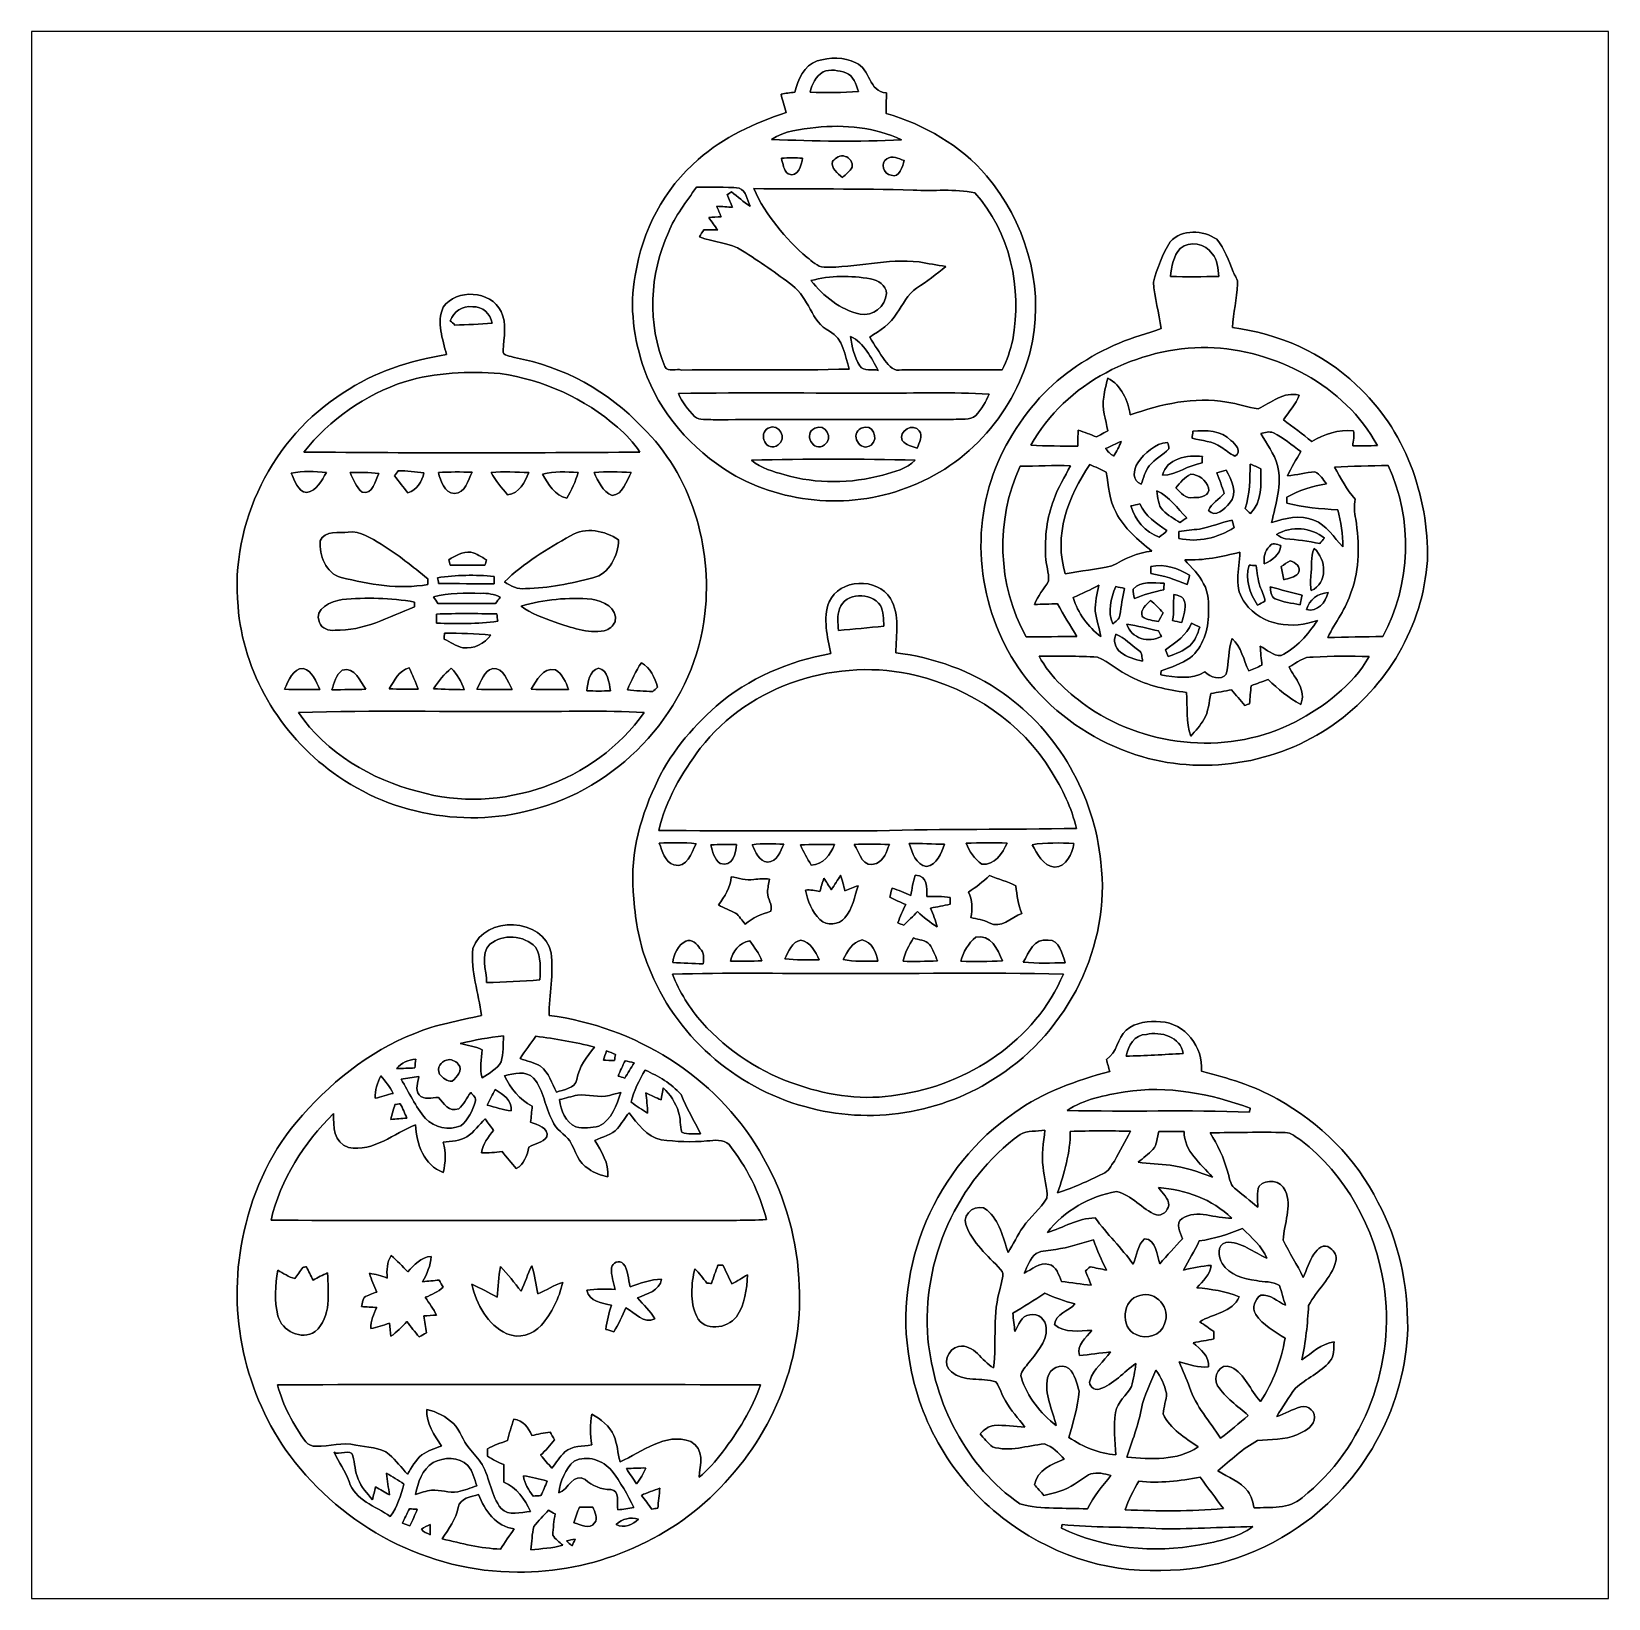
# Model space of a CAD drawing. Header units: centimetres. Extents: x -16.8 to 16.8, y -16.7 to 16.7.
import ezdxf

# ---------------------------------------------------------------- set-up
doc = ezdxf.new("R2010")
doc.units = ezdxf.units.CM
doc.header["$MEASUREMENT"] = 0
doc.layers.add('Layer 1', color=7, linetype='Continuous')

msp = doc.modelspace()

# ---------------------------------------------------------------- linework, layer by layer
at = {"layer": 'Layer 1', "color": 7}
for points, knots in [([(-16.77458, 16.66875), (-16.77458, 16.66875), (16.77458, 16.66875), (16.77458, 16.66875), (16.77458, 16.66875), (16.77458, 16.66875), (16.77458, -16.66875), (16.77458, -16.66875), (16.77458, -16.66875), (16.77458, -16.66875), (-16.77458, -16.66875), (-16.77458, -16.66875), (-16.77458, -16.66875), (-16.77458, -16.66875), (-16.77458, 16.66875), (-16.77458, 16.66875), (-16.77458, 16.66875), (-16.77458, 16.66875), (-16.77458, 16.66875), (-16.77458, 16.66875)], [0, 0, 0, 0, 0.16666667, 0.16666667, 0.16666667, 0.16666667, 0.33333333, 0.33333333, 0.33333333, 0.33333333, 0.5, 0.5, 0.5, 0.5, 0.66666667, 0.66666667, 0.66666667, 0.66666667, 1, 1, 1, 1]), ([(-0.05891, 16.04222), (-0.33973, 15.94838), (-0.47413, 15.64746), (-0.53552, 15.3797), (-0.53552, 15.3797), (-0.63324, 15.36629), (-0.73237, 15.35289), (-0.82903, 15.33878), (-0.82903, 15.33878), (-0.79481, 15.20684), (-0.75283, 15.07737), (-0.71755, 14.94543), (-0.71755, 14.94543), (-1.39206, 14.72247), (-2.05211, 14.42438), (-2.58939, 13.94954), (-2.58939, 13.94954), (-3.31435, 13.32265), (-3.79307, 12.42589), (-3.92959, 11.47833), (-3.92959, 11.47833), (-4.06224, 10.81264), (-3.95852, 10.12084), (-3.7405, 9.48443), (-3.7405, 9.48443), (-3.41383, 8.55945), (-2.73473, 7.77804), (-1.8983, 7.27392), (-1.8983, 7.27392), (-0.74824, 6.59342), (0.72284, 6.49676), (1.95651, 7.00476), (1.95651, 7.00476), (3.25543, 7.51487), (4.25626, 8.71255), (4.51944, 10.0838), (4.51944, 10.0838), (4.75791, 11.32205), (4.35222, 12.64391), (3.54577, 13.60029), (3.54577, 13.60029), (2.9912, 14.24975), (2.22144, 14.68755), (1.40794, 14.92673), (1.40794, 14.92673), (1.40935, 15.07208), (1.41217, 15.21742), (1.41146, 15.36241), (1.41146, 15.36241), (1.03011, 15.38111), (1.07421, 15.88417), (0.76165, 16.00235), (0.76165, 16.00235), (0.51118, 16.13606), (0.20638, 16.1223), (-0.05891, 16.04222), (-0.05891, 16.04222), (-0.05891, 16.04222), (-0.05891, 16.04222), (-0.05891, 16.04222)], [0, 0, 0, 0, 0.0625, 0.0625, 0.0625, 0.0625, 0.125, 0.125, 0.125, 0.125, 0.1875, 0.1875, 0.1875, 0.1875, 0.25, 0.25, 0.25, 0.25, 0.3125, 0.3125, 0.3125, 0.3125, 0.375, 0.375, 0.375, 0.375, 0.4375, 0.4375, 0.4375, 0.4375, 0.5, 0.5, 0.5, 0.5, 0.5625, 0.5625, 0.5625, 0.5625, 0.625, 0.625, 0.625, 0.625, 0.6875, 0.6875, 0.6875, 0.6875, 0.75, 0.75, 0.75, 0.75, 0.8125, 0.8125, 0.8125, 0.8125, 0.875, 0.875, 0.875, 0.875, 1, 1, 1, 1]), ([(0.06632, 15.80832), (0.21731, 15.87888), (0.39758, 15.83902), (0.54892, 15.79033), (0.54892, 15.79033), (0.71579, 15.73071), (0.76447, 15.54339), (0.8188, 15.39452), (0.8188, 15.39452), (0.47625, 15.36665), (0.13194, 15.36453), (-0.21096, 15.37688), (-0.21096, 15.37688), (-0.17709, 15.54833), (-0.08537, 15.71554), (0.06632, 15.80832)], [0, 0, 0, 0, 0.2, 0.2, 0.2, 0.2, 0.4, 0.4, 0.4, 0.4, 0.6, 0.6, 0.6, 0.6, 1, 1, 1, 1]), ([(-0.08961, 14.6304), (0.52423, 14.69143), (1.17016, 14.63322), (1.7339, 14.36687), (1.7339, 14.36687), (0.81245, 14.31678), (-0.11148, 14.33512), (-1.03293, 14.37428), (-1.03293, 14.37428), (-0.75494, 14.55984), (-0.41099, 14.58383), (-0.08961, 14.6304)], [0, 0, 0, 0, 0.25, 0.25, 0.25, 0.25, 0.5, 0.5, 0.5, 0.5, 1, 1, 1, 1]), ([(-0.82091, 13.97141), (-0.67098, 13.98658), (-0.51964, 13.98658), (-0.36901, 13.97388), (-0.36901, 13.97388), (-0.39829, 13.83559), (-0.45403, 13.54667), (-0.67945, 13.63839), (-0.67945, 13.63839), (-0.77752, 13.71988), (-0.78528, 13.85782), (-0.82091, 13.97141)], [0, 0, 0, 0, 0.25, 0.25, 0.25, 0.25, 0.5, 0.5, 0.5, 0.5, 1, 1, 1, 1]), ([(0.26776, 13.90791), (0.33267, 13.98094), (0.43427, 14.04655), (0.53587, 14.01339), (0.53587, 14.01339), (0.63253, 13.98552), (0.70132, 13.88251), (0.68509, 13.78232), (0.68509, 13.78232), (0.63429, 13.69413), (0.55033, 13.63274), (0.47554, 13.56642), (0.47554, 13.56642), (0.37924, 13.65991), (0.22825, 13.74316), (0.26776, 13.90791)], [0, 0, 0, 0, 0.2, 0.2, 0.2, 0.2, 0.4, 0.4, 0.4, 0.4, 0.6, 0.6, 0.6, 0.6, 1, 1, 1, 1]), ([(1.42028, 13.96224), (1.53635, 14.04161), (1.67252, 13.96189), (1.78858, 13.92626), (1.78858, 13.92626), (1.76001, 13.80913), (1.69721, 13.53573), (1.51059, 13.60981), (1.51059, 13.60981), (1.35431, 13.63768), (1.27741, 13.87651), (1.42028, 13.96224)], [0, 0, 0, 0, 0.25, 0.25, 0.25, 0.25, 0.5, 0.5, 0.5, 0.5, 1, 1, 1, 1]), ([(-2.62749, 13.35652), (-2.32551, 13.3544), (-2.02212, 13.36781), (-1.72085, 13.33782), (-1.72085, 13.33782), (-1.56774, 13.27891), (-1.54481, 13.08664), (-1.48872, 12.95188), (-1.48872, 12.95188), (-1.62419, 13.04749), (-1.75189, 13.15367), (-1.88278, 13.25492), (-1.88278, 13.25492), (-1.90571, 13.24116), (-1.95192, 13.21364), (-1.9752, 13.19953), (-1.9752, 13.19953), (-1.93922, 13.10816), (-1.90006, 13.01785), (-1.85843, 12.9286), (-1.85843, 12.9286), (-1.97026, 12.93636), (-2.08527, 12.94518), (-2.19604, 12.95188), (-2.19604, 12.95188), (-2.16817, 12.87533), (-2.13536, 12.80089), (-2.1022, 12.72646), (-2.1022, 12.72646), (-2.1911, 12.72434), (-2.2793, 12.72117), (-2.36784, 12.71411), (-2.36784, 12.71411), (-2.30681, 12.62274), (-2.24155, 12.53455), (-2.17629, 12.44635), (-2.17629, 12.44635), (-2.2733, 12.44882), (-2.37314, 12.45447), (-2.46944, 12.44917), (-2.46944, 12.44917), (-2.50613, 12.40296), (-2.53259, 12.34934), (-2.56152, 12.29783), (-2.56152, 12.29783), (-2.26236, 12.18106), (-1.92193, 12.18847), (-1.64888, 12.00397), (-1.64888, 12.00397), (-1.28446, 11.77361), (-0.92534, 11.53266), (-0.58843, 11.26278), (-0.58843, 11.26278), (-0.23319, 11.01302), (-0.19473, 10.49726), (0.19967, 10.29123), (0.19967, 10.29123), (0.49777, 10.1413), (0.53164, 9.77265), (0.6223, 9.48796), (0.6223, 9.48796), (-0.56691, 9.45339), (-1.75683, 9.48302), (-2.94605, 9.46644), (-2.94605, 9.46644), (-3.04412, 9.5063), (-3.23744, 9.41246), (-3.30165, 9.53982), (-3.30165, 9.53982), (-3.67453, 10.44504), (-3.63008, 11.50761), (-3.22404, 12.3952), (-3.22404, 12.3952), (-3.08187, 12.74798), (-2.84515, 13.0489), (-2.62749, 13.35652)], [0, 0, 0, 0, 0.05, 0.05, 0.05, 0.05, 0.1, 0.1, 0.1, 0.1, 0.15, 0.15, 0.15, 0.15, 0.2, 0.2, 0.2, 0.2, 0.25, 0.25, 0.25, 0.25, 0.3, 0.3, 0.3, 0.3, 0.35, 0.35, 0.35, 0.35, 0.4, 0.4, 0.4, 0.4, 0.45, 0.45, 0.45, 0.45, 0.5, 0.5, 0.5, 0.5, 0.55, 0.55, 0.55, 0.55, 0.6, 0.6, 0.6, 0.6, 0.65, 0.65, 0.65, 0.65, 0.7, 0.7, 0.7, 0.7, 0.75, 0.75, 0.75, 0.75, 0.8, 0.8, 0.8, 0.8, 0.85, 0.85, 0.85, 0.85, 0.9, 0.9, 0.9, 0.9, 1, 1, 1, 1]), ([(-1.40617, 13.32618), (-0.27728, 13.31595), (0.85266, 13.329), (1.98155, 13.29514), (1.98155, 13.29514), (2.41618, 13.2655), (2.86808, 13.33324), (3.29248, 13.23728), (3.29248, 13.23728), (4.04742, 12.40896), (4.3053, 11.19964), (4.09963, 10.11237), (4.09963, 10.11237), (4.04707, 9.89118), (3.98216, 9.6707), (3.87491, 9.46926), (3.87491, 9.46926), (3.16442, 9.47949), (2.45392, 9.46009), (1.74413, 9.47349), (1.74413, 9.47349), (1.57339, 9.41776), (1.47038, 9.56134), (1.38183, 9.67105), (1.38183, 9.67105), (1.26647, 9.83121), (1.15923, 9.99702), (1.06045, 10.16741), (1.06045, 10.16741), (1.276, 10.30534), (1.50283, 10.44716), (1.6316, 10.67752), (1.6316, 10.67752), (1.76777, 10.85674), (1.85773, 11.08498), (2.05564, 11.20846), (2.05564, 11.20846), (2.26907, 11.35239), (2.47685, 11.50585), (2.67511, 11.67024), (2.67511, 11.67024), (2.48532, 11.69811), (2.29835, 11.73551), (2.10926, 11.76584), (2.10926, 11.76584), (1.43122, 11.85263), (0.76412, 11.63426), (0.08643, 11.65754), (0.08643, 11.65754), (-0.05891, 11.66177), (-0.16263, 11.78454), (-0.27552, 11.85933), (-0.27552, 11.85933), (-0.73942, 12.27102), (-1.15676, 12.75292), (-1.40617, 13.32618)], [0, 0, 0, 0, 0.06666667, 0.06666667, 0.06666667, 0.06666667, 0.13333333, 0.13333333, 0.13333333, 0.13333333, 0.2, 0.2, 0.2, 0.2, 0.26666667, 0.26666667, 0.26666667, 0.26666667, 0.33333333, 0.33333333, 0.33333333, 0.33333333, 0.4, 0.4, 0.4, 0.4, 0.46666667, 0.46666667, 0.46666667, 0.46666667, 0.53333333, 0.53333333, 0.53333333, 0.53333333, 0.6, 0.6, 0.6, 0.6, 0.66666667, 0.66666667, 0.66666667, 0.66666667, 0.73333333, 0.73333333, 0.73333333, 0.73333333, 0.8, 0.8, 0.8, 0.8, 0.86666667, 0.86666667, 0.86666667, 0.86666667, 1, 1, 1, 1]), ([(7.45243, 12.198), (7.2831, 11.93553), (7.17938, 11.63567), (7.0933, 11.33757), (7.0933, 11.33757), (7.11694, 11.00526), (7.21431, 10.6807), (7.25911, 10.34944), (7.25911, 10.34944), (6.96595, 10.23232), (6.6548, 10.16741), (6.36587, 10.0397), (6.36587, 10.0397), (5.73052, 9.77089), (5.13962, 9.38424), (4.67184, 8.87483), (4.67184, 8.87483), (4.18888, 8.32979), (3.79801, 7.69232), (3.60186, 6.98676), (3.60186, 6.98676), (3.16618, 5.50792), (3.55177, 3.82129), (4.57906, 2.6737), (4.57906, 2.6737), (5.15161, 2.032), (5.90056, 1.55222), (6.71618, 1.28235), (6.71618, 1.28235), (8.11354, 0.82868), (9.71938, 1.07386), (10.91988, 1.92088), (10.91988, 1.92088), (12.06077, 2.71321), (12.83123, 4.02484), (12.92154, 5.41655), (12.92154, 5.41655), (12.95435, 6.79238), (12.44071, 8.21619), (11.40777, 9.15035), (11.40777, 9.15035), (10.69975, 9.84356), (9.74725, 10.23973), (8.77429, 10.37167), (8.77429, 10.37167), (8.80004, 10.68035), (8.85896, 10.98479), (8.88471, 11.29347), (8.88471, 11.29347), (8.89706, 11.39261), (8.82297, 11.47127), (8.78769, 11.55735), (8.78769, 11.55735), (8.68962, 11.79512), (8.6166, 12.05336), (8.43915, 12.24774), (8.43915, 12.24774), (8.14987, 12.44812), (7.70467, 12.46717), (7.45243, 12.198), (7.45243, 12.198), (7.45243, 12.198), (7.45243, 12.198), (7.45243, 12.198)], [0, 0, 0, 0, 0.05882353, 0.05882353, 0.05882353, 0.05882353, 0.11764706, 0.11764706, 0.11764706, 0.11764706, 0.17647059, 0.17647059, 0.17647059, 0.17647059, 0.23529412, 0.23529412, 0.23529412, 0.23529412, 0.29411765, 0.29411765, 0.29411765, 0.29411765, 0.35294118, 0.35294118, 0.35294118, 0.35294118, 0.41176471, 0.41176471, 0.41176471, 0.41176471, 0.47058824, 0.47058824, 0.47058824, 0.47058824, 0.52941176, 0.52941176, 0.52941176, 0.52941176, 0.58823529, 0.58823529, 0.58823529, 0.58823529, 0.64705882, 0.64705882, 0.64705882, 0.64705882, 0.70588235, 0.70588235, 0.70588235, 0.70588235, 0.76470588, 0.76470588, 0.76470588, 0.76470588, 0.82352941, 0.82352941, 0.82352941, 0.82352941, 0.88235294, 0.88235294, 0.88235294, 0.88235294, 1, 1, 1, 1]), ([(7.66445, 12.05512), (7.86377, 12.22516), (8.20526, 12.15884), (8.34284, 11.94082), (8.34284, 11.94082), (8.46279, 11.80853), (8.46843, 11.62685), (8.48854, 11.45999), (8.48854, 11.45999), (8.14352, 11.4494), (7.79851, 11.44658), (7.45384, 11.45716), (7.45384, 11.45716), (7.48453, 11.66671), (7.51593, 11.89214), (7.66445, 12.05512)], [0, 0, 0, 0, 0.2, 0.2, 0.2, 0.2, 0.4, 0.4, 0.4, 0.4, 0.6, 0.6, 0.6, 0.6, 1, 1, 1, 1]), ([(-0.19156, 11.36932), (0.21696, 11.4808), (0.65652, 11.47974), (1.07209, 11.40601), (1.07209, 11.40601), (1.23014, 11.37814), (1.41252, 11.27654), (1.41499, 11.09557), (1.41499, 11.09557), (1.39453, 10.83169), (1.12113, 10.58616), (0.85125, 10.65883), (0.85125, 10.65883), (0.42545, 10.74244), (0.07726, 11.04336), (-0.19156, 11.36932)], [0, 0, 0, 0, 0.2, 0.2, 0.2, 0.2, 0.4, 0.4, 0.4, 0.4, 0.6, 0.6, 0.6, 0.6, 1, 1, 1, 1]), ([(-8.01723, 10.80311), (-8.16504, 10.47327), (-8.02534, 10.12437), (-7.94667, 9.79664), (-7.94667, 9.79664), (-8.72278, 9.67176), (-9.48902, 9.42375), (-10.14342, 8.97996), (-10.14342, 8.97996), (-11.64872, 8.03346), (-12.55289, 6.21524), (-12.38179, 4.44288), (-12.38179, 4.44288), (-12.27631, 3.03601), (-11.49315, 1.71873), (-10.35614, 0.89711), (-10.35614, 0.89711), (-9.07133, -0.04798), (-7.32296, -0.31962), (-5.81413, 0.20461), (-5.81413, 0.20461), (-4.03825, 0.77435), (-2.65077, 2.42464), (-2.44722, 4.2859), (-2.44722, 4.2859), (-2.29129, 5.71041), (-2.73368, 7.24076), (-3.78107, 8.24865), (-3.78107, 8.24865), (-4.49827, 9.01488), (-5.46382, 9.54687), (-6.49781, 9.73279), (-6.49781, 9.73279), (-6.5719, 9.76559), (-6.7624, 9.76136), (-6.74264, 9.88836), (-6.74264, 9.88836), (-6.72218, 10.16035), (-6.6615, 10.45527), (-6.78251, 10.71527), (-6.78251, 10.71527), (-7.00934, 11.1566), (-7.73183, 11.2074), (-8.01723, 10.80311), (-8.01723, 10.80311), (-8.01723, 10.80311), (-8.01723, 10.80311), (-8.01723, 10.80311)], [0, 0, 0, 0, 0.07692308, 0.07692308, 0.07692308, 0.07692308, 0.15384615, 0.15384615, 0.15384615, 0.15384615, 0.23076923, 0.23076923, 0.23076923, 0.23076923, 0.30769231, 0.30769231, 0.30769231, 0.30769231, 0.38461538, 0.38461538, 0.38461538, 0.38461538, 0.46153846, 0.46153846, 0.46153846, 0.46153846, 0.53846154, 0.53846154, 0.53846154, 0.53846154, 0.61538462, 0.61538462, 0.61538462, 0.61538462, 0.69230769, 0.69230769, 0.69230769, 0.69230769, 0.76923077, 0.76923077, 0.76923077, 0.76923077, 0.84615385, 0.84615385, 0.84615385, 0.84615385, 1, 1, 1, 1]), ([(-7.86694, 10.51666), (-7.78757, 10.70681), (-7.60977, 10.85003), (-7.38928, 10.81017), (-7.38928, 10.81017), (-7.17868, 10.82675), (-7.01569, 10.66271), (-6.97336, 10.46656), (-6.97336, 10.46656), (-7.23653, 10.43622), (-7.50182, 10.43305), (-7.76605, 10.42388), (-7.76605, 10.42388), (-7.79992, 10.45492), (-7.83343, 10.48597), (-7.86694, 10.51666)], [0, 0, 0, 0, 0.2, 0.2, 0.2, 0.2, 0.4, 0.4, 0.4, 0.4, 0.6, 0.6, 0.6, 0.6, 1, 1, 1, 1]), ([(0.65193, 10.18328), (0.94192, 10.04394), (1.08444, 9.72714), (1.23966, 9.46044), (1.23966, 9.46044), (1.12536, 9.50242), (0.92251, 9.41846), (0.84631, 9.5564), (0.84631, 9.5564), (0.73096, 9.74478), (0.67874, 9.96597), (0.65193, 10.18328)], [0, 0, 0, 0, 0.25, 0.25, 0.25, 0.25, 0.5, 0.5, 0.5, 0.5, 1, 1, 1, 1]), ([(4.48451, 7.86765), (5.22781, 9.19515), (6.75569, 9.96068), (8.25253, 9.94974), (8.25253, 9.94974), (9.69045, 9.8933), (11.15977, 9.14964), (11.86074, 7.85848), (11.86074, 7.85848), (11.68329, 7.85707), (11.50867, 7.85319), (11.33263, 7.85601), (11.33263, 7.85601), (11.34639, 7.96114), (11.37356, 8.06873), (11.3478, 8.17386), (11.3478, 8.17386), (11.02854, 8.21549), (10.73397, 8.09378), (10.46162, 7.94667), (10.46162, 7.94667), (10.26442, 8.10577), (10.06228, 8.25853), (9.85943, 8.40987), (9.85943, 8.40987), (9.98008, 8.57779), (10.12049, 8.73654), (10.19563, 8.93198), (10.19563, 8.93198), (9.85908, 9.01947), (9.60367, 8.77111), (9.32392, 8.64482), (9.32392, 8.64482), (9.09637, 8.65928), (8.88294, 8.76617), (8.65434, 8.78099), (8.65434, 8.78099), (7.95937, 8.90905), (7.2577, 8.74148), (6.60224, 8.51288), (6.60224, 8.51288), (6.55214, 8.82262), (6.40891, 9.14012), (6.12457, 9.29746), (6.12457, 9.29746), (6.08647, 9.16446), (6.05472, 9.0297), (6.03814, 8.89212), (6.03814, 8.89212), (5.99017, 8.64835), (6.08753, 8.41304), (6.12069, 8.17492), (6.12069, 8.17492), (6.06178, 8.14211), (5.9436, 8.07614), (5.88433, 8.04298), (5.88433, 8.04298), (5.75698, 8.09731), (5.62645, 8.14599), (5.49416, 8.1855), (5.49416, 8.1855), (5.48605, 8.07402), (5.48816, 7.95867), (5.48322, 7.84648), (5.48322, 7.84648), (5.14985, 7.84895), (4.81683, 7.8486), (4.48451, 7.86765)], [0, 0, 0, 0, 0.05555556, 0.05555556, 0.05555556, 0.05555556, 0.11111111, 0.11111111, 0.11111111, 0.11111111, 0.16666667, 0.16666667, 0.16666667, 0.16666667, 0.22222222, 0.22222222, 0.22222222, 0.22222222, 0.27777778, 0.27777778, 0.27777778, 0.27777778, 0.33333333, 0.33333333, 0.33333333, 0.33333333, 0.38888889, 0.38888889, 0.38888889, 0.38888889, 0.44444444, 0.44444444, 0.44444444, 0.44444444, 0.5, 0.5, 0.5, 0.5, 0.55555556, 0.55555556, 0.55555556, 0.55555556, 0.61111111, 0.61111111, 0.61111111, 0.61111111, 0.66666667, 0.66666667, 0.66666667, 0.66666667, 0.72222222, 0.72222222, 0.72222222, 0.72222222, 0.77777778, 0.77777778, 0.77777778, 0.77777778, 0.83333333, 0.83333333, 0.83333333, 0.83333333, 0.88888889, 0.88888889, 0.88888889, 0.88888889, 1, 1, 1, 1]), ([(-8.83673, 9.21949), (-8.17951, 9.41176), (-7.48136, 9.45233), (-6.80156, 9.39024), (-6.80156, 9.39024), (-5.88363, 9.26359), (-5.00768, 8.8586), (-4.31024, 8.24936), (-4.31024, 8.24936), (-4.12433, 8.10048), (-3.9624, 7.92409), (-3.83646, 7.72125), (-3.83646, 7.72125), (-6.21771, 7.70008), (-8.60002, 7.69832), (-10.98091, 7.72231), (-10.98091, 7.72231), (-10.4327, 8.41304), (-9.67458, 8.94115), (-8.83673, 9.21949)], [0, 0, 0, 0, 0.16666667, 0.16666667, 0.16666667, 0.16666667, 0.33333333, 0.33333333, 0.33333333, 0.33333333, 0.5, 0.5, 0.5, 0.5, 0.66666667, 0.66666667, 0.66666667, 0.66666667, 1, 1, 1, 1]), ([(-3.01202, 8.96761), (-1.59068, 8.99125), (-0.16898, 8.9722), (1.25236, 8.97819), (1.25236, 8.97819), (2.03447, 8.97255), (2.81764, 8.99724), (3.59939, 8.95632), (3.59939, 8.95632), (3.52813, 8.79263), (3.43782, 8.63247), (3.3147, 8.50265), (3.3147, 8.50265), (3.19299, 8.37847), (2.99261, 8.43844), (2.84092, 8.41269), (2.84092, 8.41269), (1.13524, 8.41093), (-0.57044, 8.41904), (-2.27612, 8.40881), (-2.27612, 8.40881), (-2.40277, 8.42292), (-2.56328, 8.38412), (-2.67018, 8.47725), (-2.67018, 8.47725), (-2.80882, 8.62189), (-2.92982, 8.78452), (-3.01202, 8.96761)], [0, 0, 0, 0, 0.125, 0.125, 0.125, 0.125, 0.25, 0.25, 0.25, 0.25, 0.375, 0.375, 0.375, 0.375, 0.5, 0.5, 0.5, 0.5, 0.625, 0.625, 0.625, 0.625, 0.75, 0.75, 0.75, 0.75, 1, 1, 1, 1]), ([(-1.10031, 8.23313), (-0.86572, 8.34884), (-0.6925, 8.00417), (-0.889, 7.87259), (-0.889, 7.87259), (-1.13947, 7.70008), (-1.33456, 8.10719), (-1.10031, 8.23313)], [0, 0, 0, 0, 0.33333333, 0.33333333, 0.33333333, 0.33333333, 1, 1, 1, 1]), ([(-0.11007, 8.22819), (0.12347, 8.35201), (0.29422, 8.00206), (0.09878, 7.87259), (0.09878, 7.87259), (-0.14076, 7.69338), (-0.36724, 8.12412), (-0.11007, 8.22819)], [0, 0, 0, 0, 0.33333333, 0.33333333, 0.33333333, 0.33333333, 1, 1, 1, 1]), ([(0.87771, 8.22819), (1.11901, 8.35131), (1.26541, 8.00982), (1.08761, 7.87153), (1.08761, 7.87153), (0.85019, 7.69267), (0.61877, 8.12341), (0.87771, 8.22819)], [0, 0, 0, 0, 0.33333333, 0.33333333, 0.33333333, 0.33333333, 1, 1, 1, 1]), ([(1.75119, 7.96466), (1.657, 8.17351), (1.99425, 8.35237), (2.11032, 8.17598), (2.11032, 8.17598), (2.2038, 8.06344), (2.10397, 7.92304), (2.0701, 7.80732), (2.0701, 7.80732), (1.96074, 7.84648), (1.82668, 7.86518), (1.75119, 7.96466)], [0, 0, 0, 0, 0.25, 0.25, 0.25, 0.25, 0.5, 0.5, 0.5, 0.5, 1, 1, 1, 1]), ([(7.93468, 8.16363), (8.21514, 8.18797), (8.53264, 8.18903), (8.74289, 7.96749), (8.74289, 7.96749), (8.84237, 7.89587), (8.98842, 7.72689), (8.82685, 7.63587), (8.82685, 7.63587), (8.71961, 7.68279), (8.63353, 7.76499), (8.53546, 7.82637), (8.53546, 7.82637), (8.35519, 7.95796), (8.12377, 7.96078), (7.91527, 8.01652), (7.91527, 8.01652), (7.92127, 8.06556), (7.92797, 8.11459), (7.93468, 8.16363)], [0, 0, 0, 0, 0.16666667, 0.16666667, 0.16666667, 0.16666667, 0.33333333, 0.33333333, 0.33333333, 0.33333333, 0.5, 0.5, 0.5, 0.5, 0.66666667, 0.66666667, 0.66666667, 0.66666667, 1, 1, 1, 1]), ([(9.37754, 8.11601), (9.46467, 8.13294), (9.56028, 8.1728), (9.64671, 8.13012), (9.64671, 8.13012), (9.85555, 8.02217), (10.03935, 7.87329), (10.22738, 7.73254), (10.22738, 7.73254), (10.13425, 7.55968), (10.03018, 7.39246), (9.94516, 7.21501), (9.94516, 7.21501), (10.1413, 7.23547), (10.33286, 7.28133), (10.52865, 7.30426), (10.52865, 7.30426), (10.63872, 7.25029), (10.70504, 7.13952), (10.77489, 7.04321), (10.77489, 7.04321), (10.47997, 6.99594), (10.18822, 6.9148), (9.93105, 6.75957), (9.93105, 6.75957), (9.93034, 6.72853), (9.92893, 6.66644), (9.92858, 6.63504), (9.92858, 6.63504), (10.28418, 6.5472), (10.64895, 6.51228), (11.01443, 6.49464), (11.01443, 6.49464), (11.07969, 6.2357), (11.12555, 5.97112), (11.12449, 5.70336), (11.12449, 5.70336), (10.92941, 5.90515), (10.78054, 6.16832), (10.50749, 6.27627), (10.50749, 6.27627), (10.21362, 6.39092), (9.89295, 6.31402), (9.60543, 6.22088), (9.60543, 6.22088), (9.69998, 6.61776), (9.83368, 7.02874), (9.73384, 7.43902), (9.73384, 7.43902), (9.6647, 7.68773), (9.4996, 7.8927), (9.37754, 8.11601)], [0, 0, 0, 0, 0.07142857, 0.07142857, 0.07142857, 0.07142857, 0.14285714, 0.14285714, 0.14285714, 0.14285714, 0.21428571, 0.21428571, 0.21428571, 0.21428571, 0.28571429, 0.28571429, 0.28571429, 0.28571429, 0.35714286, 0.35714286, 0.35714286, 0.35714286, 0.42857143, 0.42857143, 0.42857143, 0.42857143, 0.5, 0.5, 0.5, 0.5, 0.57142857, 0.57142857, 0.57142857, 0.57142857, 0.64285714, 0.64285714, 0.64285714, 0.64285714, 0.71428571, 0.71428571, 0.71428571, 0.71428571, 0.78571429, 0.78571429, 0.78571429, 0.78571429, 0.85714286, 0.85714286, 0.85714286, 0.85714286, 1, 1, 1, 1]), ([(6.07519, 7.79533), (6.1849, 7.84789), (6.29602, 7.89869), (6.40821, 7.94773), (6.40821, 7.94773), (6.36376, 7.83978), (6.31261, 7.73395), (6.24558, 7.63764), (6.24558, 7.63764), (6.17714, 7.67609), (6.12528, 7.73677), (6.07519, 7.79533)], [0, 0, 0, 0, 0.25, 0.25, 0.25, 0.25, 0.5, 0.5, 0.5, 0.5, 1, 1, 1, 1]), ([(6.75852, 7.49441), (6.90915, 7.70008), (7.12505, 7.90504), (7.3914, 7.92797), (7.3914, 7.92797), (7.41045, 7.88388), (7.4228, 7.83661), (7.42421, 7.78827), (7.42421, 7.78827), (7.28874, 7.66233), (7.12752, 7.56532), (7.00193, 7.42879), (7.00193, 7.42879), (6.91938, 7.31379), (6.88657, 7.17232), (6.83577, 7.04215), (6.83577, 7.04215), (6.62869, 7.09789), (6.66644, 7.35013), (6.75852, 7.49441)], [0, 0, 0, 0, 0.16666667, 0.16666667, 0.16666667, 0.16666667, 0.33333333, 0.33333333, 0.33333333, 0.33333333, 0.5, 0.5, 0.5, 0.5, 0.66666667, 0.66666667, 0.66666667, 0.66666667, 1, 1, 1, 1]), ([(-1.4538, 7.54733), (-0.29457, 7.57908), (0.86677, 7.58014), (2.02636, 7.54839), (2.02636, 7.54839), (1.84714, 7.35577), (1.57374, 7.30885), (1.33526, 7.233), (1.33526, 7.233), (0.65828, 7.04779), (-0.07126, 7.04286), (-0.74718, 7.23547), (-0.74718, 7.23547), (-0.99342, 7.30814), (-1.25765, 7.37059), (-1.4538, 7.54733)], [0, 0, 0, 0, 0.2, 0.2, 0.2, 0.2, 0.4, 0.4, 0.4, 0.4, 0.6, 0.6, 0.6, 0.6, 1, 1, 1, 1]), ([(4.25521, 7.42174), (4.61186, 7.42139), (4.96958, 7.44608), (5.32694, 7.43162), (5.32694, 7.43162), (5.21053, 7.18961), (5.05919, 6.96419), (4.97276, 6.70877), (4.97276, 6.70877), (4.82671, 6.32742), (4.77873, 5.91114), (4.8006, 5.5051), (4.8006, 5.5051), (4.79989, 5.3273), (4.87997, 5.15091), (4.85987, 4.97346), (4.85987, 4.97346), (4.76532, 4.80695), (4.62986, 4.66266), (4.56565, 4.47887), (4.56565, 4.47887), (4.72757, 4.48381), (4.89056, 4.4898), (5.05284, 4.49545), (5.05284, 4.49545), (5.17737, 4.25626), (5.32659, 4.03084), (5.46523, 3.79942), (5.46523, 3.79942), (5.1054, 3.79377), (4.74557, 3.79166), (4.38573, 3.78989), (4.38573, 3.78989), (3.77014, 4.88562), (3.73168, 6.28262), (4.25521, 7.42174)], [0, 0, 0, 0, 0.1, 0.1, 0.1, 0.1, 0.2, 0.2, 0.2, 0.2, 0.3, 0.3, 0.3, 0.3, 0.4, 0.4, 0.4, 0.4, 0.5, 0.5, 0.5, 0.5, 0.6, 0.6, 0.6, 0.6, 0.7, 0.7, 0.7, 0.7, 0.8, 0.8, 0.8, 0.8, 1, 1, 1, 1]), ([(5.73969, 7.45384), (5.85611, 7.4041), (5.97817, 7.36247), (6.08471, 7.29192), (6.08471, 7.29192), (6.14821, 7.00617), (6.14856, 6.6989), (6.29744, 6.43784), (6.29744, 6.43784), (6.46889, 6.09706), (6.76804, 5.85188), (7.05802, 5.61481), (7.05802, 5.61481), (6.7497, 5.58483), (6.47806, 5.44371), (6.21171, 5.29837), (6.21171, 5.29837), (5.88504, 5.22182), (5.54672, 5.19994), (5.21864, 5.12868), (5.21864, 5.12868), (4.96535, 5.93478), (5.27861, 6.78815), (5.73969, 7.45384)], [0, 0, 0, 0, 0.14285714, 0.14285714, 0.14285714, 0.14285714, 0.28571429, 0.28571429, 0.28571429, 0.28571429, 0.42857143, 0.42857143, 0.42857143, 0.42857143, 0.57142857, 0.57142857, 0.57142857, 0.57142857, 0.71428571, 0.71428571, 0.71428571, 0.71428571, 1, 1, 1, 1]), ([(7.28874, 7.22771), (7.36882, 7.59001), (7.82249, 7.66198), (8.13506, 7.63023), (8.13506, 7.63023), (8.13364, 7.59566), (8.13117, 7.52616), (8.13012, 7.49159), (8.13012, 7.49159), (7.83625, 7.44291), (7.5886, 7.23971), (7.28874, 7.22771)], [0, 0, 0, 0, 0.25, 0.25, 0.25, 0.25, 0.5, 0.5, 0.5, 0.5, 1, 1, 1, 1]), ([(9.14964, 7.4676), (9.22761, 7.43761), (9.30346, 7.40163), (9.37754, 7.36247), (9.37754, 7.36247), (9.38248, 7.03651), (9.40999, 6.6608), (9.15741, 6.41174), (9.15741, 6.41174), (9.11966, 6.44878), (9.08226, 6.48547), (9.04522, 6.5218), (9.04522, 6.5218), (9.14788, 6.8259), (9.14894, 7.1501), (9.14964, 7.4676)], [0, 0, 0, 0, 0.2, 0.2, 0.2, 0.2, 0.4, 0.4, 0.4, 0.4, 0.6, 0.6, 0.6, 0.6, 1, 1, 1, 1]), ([(10.94705, 7.40128), (11.32593, 7.42315), (11.70622, 7.43056), (12.08652, 7.43656), (12.08652, 7.43656), (12.62239, 6.29461), (12.57018, 4.90538), (11.97398, 3.79695), (11.97398, 3.79695), (11.58311, 3.79448), (11.19293, 3.78354), (10.80276, 3.77719), (10.80276, 3.77719), (10.96257, 4.10351), (11.19752, 4.39349), (11.30194, 4.74663), (11.30194, 4.74663), (11.48468, 5.24016), (11.47904, 5.78273), (11.39754, 6.29638), (11.39754, 6.29638), (11.36685, 6.43537), (11.36156, 6.5786), (11.38872, 6.7183), (11.38872, 6.7183), (11.20634, 6.92185), (11.07934, 7.16456), (10.94705, 7.40128)], [0, 0, 0, 0, 0.125, 0.125, 0.125, 0.125, 0.25, 0.25, 0.25, 0.25, 0.375, 0.375, 0.375, 0.375, 0.5, 0.5, 0.5, 0.5, 0.625, 0.625, 0.625, 0.625, 0.75, 0.75, 0.75, 0.75, 1, 1, 1, 1]), ([(-11.24867, 7.27287), (-11.00279, 7.32155), (-10.74879, 7.31167), (-10.50078, 7.28416), (-10.50078, 7.28416), (-10.60379, 7.11941), (-10.70751, 6.89257), (-10.91883, 6.86117), (-10.91883, 6.86117), (-11.12026, 6.8834), (-11.16894, 7.12223), (-11.24867, 7.27287)], [0, 0, 0, 0, 0.25, 0.25, 0.25, 0.25, 0.5, 0.5, 0.5, 0.5, 1, 1, 1, 1]), ([(-9.99878, 7.2838), (-9.79558, 7.29262), (-9.59062, 7.29544), (-9.38848, 7.26687), (-9.38848, 7.26687), (-9.46044, 7.11059), (-9.50666, 6.81037), (-9.74302, 6.87035), (-9.74302, 6.87035), (-9.86931, 6.97583), (-9.92893, 7.13881), (-9.99878, 7.2838)], [0, 0, 0, 0, 0.25, 0.25, 0.25, 0.25, 0.5, 0.5, 0.5, 0.5, 1, 1, 1, 1]), ([(-8.97114, 7.32578), (-8.7884, 7.31943), (-8.60672, 7.30179), (-8.42504, 7.27992), (-8.42504, 7.27992), (-8.4709, 7.09366), (-8.5725, 6.91127), (-8.77076, 6.85271), (-8.77076, 6.85271), (-8.8646, 6.97406), (-8.95809, 7.09507), (-9.05404, 7.21501), (-9.05404, 7.21501), (-9.02617, 7.25205), (-8.99866, 7.28874), (-8.97114, 7.32578)], [0, 0, 0, 0, 0.2, 0.2, 0.2, 0.2, 0.4, 0.4, 0.4, 0.4, 0.6, 0.6, 0.6, 0.6, 1, 1, 1, 1]), ([(-8.11812, 7.28521), (-7.87964, 7.30179), (-7.63976, 7.30109), (-7.40093, 7.29156), (-7.40093, 7.29156), (-7.48841, 7.11906), (-7.54592, 6.84847), (-7.77875, 6.83789), (-7.77875, 6.83789), (-7.99818, 6.86364), (-8.07226, 7.10283), (-8.11812, 7.28521)], [0, 0, 0, 0, 0.25, 0.25, 0.25, 0.25, 0.5, 0.5, 0.5, 0.5, 1, 1, 1, 1]), ([(-6.99417, 7.28698), (-6.72924, 7.31908), (-6.46218, 7.29227), (-6.19654, 7.28592), (-6.19654, 7.28592), (-6.27839, 7.07496), (-6.39551, 6.85024), (-6.64492, 6.81037), (-6.64492, 6.81037), (-6.77263, 6.96066), (-6.90245, 7.11129), (-6.99417, 7.28698)], [0, 0, 0, 0, 0.25, 0.25, 0.25, 0.25, 0.5, 0.5, 0.5, 0.5, 1, 1, 1, 1]), ([(-5.90056, 7.24888), (-5.65397, 7.31308), (-5.39785, 7.30356), (-5.14668, 7.28627), (-5.14668, 7.28627), (-5.19642, 7.09189), (-5.29096, 6.91374), (-5.38445, 6.73735), (-5.38445, 6.73735), (-5.64515, 6.80226), (-5.78062, 7.03298), (-5.90056, 7.24888)], [0, 0, 0, 0, 0.25, 0.25, 0.25, 0.25, 0.5, 0.5, 0.5, 0.5, 1, 1, 1, 1]), ([(-4.80695, 7.28804), (-4.54448, 7.31449), (-4.27884, 7.30603), (-4.01602, 7.2838), (-4.01602, 7.2838), (-4.1215, 7.10706), (-4.18994, 6.81919), (-4.42348, 6.79485), (-4.42348, 6.79485), (-4.62633, 6.87493), (-4.7184, 7.10318), (-4.80695, 7.28804)], [0, 0, 0, 0, 0.25, 0.25, 0.25, 0.25, 0.5, 0.5, 0.5, 0.5, 1, 1, 1, 1]), ([(7.5692, 6.96383), (7.6708, 7.06155), (7.75194, 7.19702), (7.88846, 7.24817), (7.88846, 7.24817), (8.05251, 7.24676), (8.21831, 7.12117), (8.26594, 6.96207), (8.26594, 6.96207), (8.31638, 6.79803), (8.06767, 6.73559), (7.95514, 6.75534), (7.95514, 6.75534), (7.77981, 6.71266), (7.67115, 6.85588), (7.5692, 6.96383)], [0, 0, 0, 0, 0.2, 0.2, 0.2, 0.2, 0.4, 0.4, 0.4, 0.4, 0.6, 0.6, 0.6, 0.6, 1, 1, 1, 1]), ([(8.44515, 7.27886), (8.51076, 7.29897), (8.57638, 7.31837), (8.6427, 7.33742), (8.6427, 7.33742), (8.76088, 7.13564), (8.89423, 6.84036), (8.71326, 6.63399), (8.71326, 6.63399), (8.61095, 6.51051), (8.4134, 6.31507), (8.26206, 6.47947), (8.26206, 6.47947), (8.33896, 6.62869), (8.48536, 6.72253), (8.60107, 6.83966), (8.60107, 6.83966), (8.55345, 6.98782), (8.49806, 7.13317), (8.44515, 7.27886)], [0, 0, 0, 0, 0.16666667, 0.16666667, 0.16666667, 0.16666667, 0.33333333, 0.33333333, 0.33333333, 0.33333333, 0.5, 0.5, 0.5, 0.5, 0.66666667, 0.66666667, 0.66666667, 0.66666667, 1, 1, 1, 1]), ([(7.16774, 6.89363), (7.43867, 6.7818), (7.59707, 6.51969), (7.80239, 6.32284), (7.80239, 6.32284), (7.75335, 6.28932), (7.70502, 6.25581), (7.65669, 6.22159), (7.65669, 6.22159), (7.5311, 6.30202), (7.39987, 6.37716), (7.29509, 6.48441), (7.29509, 6.48441), (7.18467, 6.59165), (7.1942, 6.75322), (7.16774, 6.89363)], [0, 0, 0, 0, 0.2, 0.2, 0.2, 0.2, 0.4, 0.4, 0.4, 0.4, 0.6, 0.6, 0.6, 0.6, 1, 1, 1, 1]), ([(6.61564, 6.57507), (6.67738, 6.58989), (6.74017, 6.60435), (6.80332, 6.61741), (6.80332, 6.61741), (6.91797, 6.35917), (7.15857, 6.20748), (7.37976, 6.04979), (7.37976, 6.04979), (7.32755, 6.0011), (7.27639, 5.9496), (7.21395, 5.91432), (7.21395, 5.91432), (6.91586, 6.02121), (6.70207, 6.27486), (6.61564, 6.57507)], [0, 0, 0, 0, 0.2, 0.2, 0.2, 0.2, 0.4, 0.4, 0.4, 0.4, 0.6, 0.6, 0.6, 0.6, 1, 1, 1, 1]), ([(-10.63272, 5.83494), (-10.54206, 6.06143), (-10.22138, 5.99757), (-10.03618, 6.01733), (-10.03618, 6.01733), (-9.77194, 6.0512), (-9.55075, 5.88504), (-9.33768, 5.76051), (-9.33768, 5.76051), (-8.98278, 5.55025), (-8.6674, 5.2832), (-8.34566, 5.02744), (-8.34566, 5.02744), (-8.34461, 4.99674), (-8.34319, 4.93571), (-8.34249, 4.90538), (-8.34249, 4.90538), (-8.96091, 4.78896), (-9.58885, 4.90502), (-10.19034, 5.05389), (-10.19034, 5.05389), (-10.51878, 5.14738), (-10.65565, 5.52415), (-10.63272, 5.83494)], [0, 0, 0, 0, 0.14285714, 0.14285714, 0.14285714, 0.14285714, 0.28571429, 0.28571429, 0.28571429, 0.28571429, 0.42857143, 0.42857143, 0.42857143, 0.42857143, 0.57142857, 0.57142857, 0.57142857, 0.57142857, 0.71428571, 0.71428571, 0.71428571, 0.71428571, 1, 1, 1, 1]), ([(-5.30648, 5.94042), (-4.98757, 6.13657), (-4.58011, 6.05261), (-4.28413, 5.85294), (-4.28413, 5.85294), (-4.29542, 5.51674), (-4.47993, 5.13256), (-4.82953, 5.04507), (-4.82953, 5.04507), (-5.29802, 4.92478), (-5.77744, 4.82494), (-6.26216, 4.81894), (-6.26216, 4.81894), (-6.43008, 4.79037), (-6.57719, 4.87433), (-6.71054, 4.96041), (-6.71054, 4.96041), (-6.30449, 5.3661), (-5.80214, 5.65891), (-5.30648, 5.94042)], [0, 0, 0, 0, 0.16666667, 0.16666667, 0.16666667, 0.16666667, 0.33333333, 0.33333333, 0.33333333, 0.33333333, 0.5, 0.5, 0.5, 0.5, 0.66666667, 0.66666667, 0.66666667, 0.66666667, 1, 1, 1, 1]), ([(8.07191, 6.08436), (8.30686, 6.13375), (8.53369, 6.21771), (8.76688, 6.27521), (8.76688, 6.27521), (8.7817, 6.223), (8.79651, 6.17079), (8.81133, 6.11787), (8.81133, 6.11787), (8.46596, 5.88998), (8.04227, 5.79473), (7.63411, 5.88292), (7.63411, 5.88292), (7.63482, 5.92032), (7.63623, 5.9944), (7.63693, 6.03179), (7.63693, 6.03179), (7.78087, 6.0579), (7.92656, 6.06531), (8.07191, 6.08436)], [0, 0, 0, 0, 0.16666667, 0.16666667, 0.16666667, 0.16666667, 0.33333333, 0.33333333, 0.33333333, 0.33333333, 0.5, 0.5, 0.5, 0.5, 0.66666667, 0.66666667, 0.66666667, 0.66666667, 1, 1, 1, 1]), ([(9.71479, 5.96829), (10.02524, 6.15491), (10.45034, 6.12069), (10.73079, 5.8928), (10.73079, 5.8928), (10.69693, 5.85435), (10.66447, 5.81554), (10.63131, 5.77674), (10.63131, 5.77674), (10.39001, 5.82436), (10.14695, 5.86105), (9.90141, 5.87375), (9.90141, 5.87375), (9.8298, 5.88116), (9.77406, 5.93302), (9.71479, 5.96829)], [0, 0, 0, 0, 0.2, 0.2, 0.2, 0.2, 0.4, 0.4, 0.4, 0.4, 0.6, 0.6, 0.6, 0.6, 1, 1, 1, 1]), ([(9.56451, 5.71006), (9.61143, 5.81201), (9.72608, 5.75345), (9.80334, 5.73511), (9.80334, 5.73511), (9.78923, 5.54038), (9.61743, 5.41408), (9.45268, 5.34423), (9.45268, 5.34423), (9.4421, 5.47546), (9.44845, 5.62116), (9.56451, 5.71006)], [0, 0, 0, 0, 0.25, 0.25, 0.25, 0.25, 0.5, 0.5, 0.5, 0.5, 1, 1, 1, 1]), ([(-7.90011, 5.4296), (-7.75653, 5.51568), (-7.60413, 5.60634), (-7.42738, 5.58906), (-7.42738, 5.58906), (-7.30356, 5.56966), (-7.20337, 5.4864), (-7.09436, 5.43066), (-7.09436, 5.43066), (-7.10248, 5.40244), (-7.11906, 5.34599), (-7.12717, 5.31777), (-7.12717, 5.31777), (-7.37341, 5.31495), (-7.61965, 5.31495), (-7.86553, 5.31813), (-7.86553, 5.31813), (-7.874, 5.34599), (-7.89129, 5.40173), (-7.90011, 5.4296)], [0, 0, 0, 0, 0.16666667, 0.16666667, 0.16666667, 0.16666667, 0.33333333, 0.33333333, 0.33333333, 0.33333333, 0.5, 0.5, 0.5, 0.5, 0.66666667, 0.66666667, 0.66666667, 0.66666667, 1, 1, 1, 1]), ([(7.75935, 5.42784), (8.1601, 5.41232), (8.54922, 5.49381), (8.93445, 5.59223), (8.93445, 5.59223), (8.91469, 5.22852), (8.79263, 4.80766), (9.05122, 4.49933), (9.05122, 4.49933), (9.39765, 4.02943), (10.06087, 3.94264), (10.58227, 4.14055), (10.58227, 4.14055), (10.38578, 3.83646), (10.13777, 3.55353), (9.80793, 3.39125), (9.80793, 3.39125), (9.63436, 3.38526), (9.51054, 3.5179), (9.3666, 3.59234), (9.3666, 3.59234), (9.37401, 3.45793), (9.38812, 3.32246), (9.40188, 3.18805), (9.40188, 3.18805), (9.30945, 3.1436), (9.21561, 3.10198), (9.12001, 3.06564), (9.12001, 3.06564), (9.01488, 3.30059), (8.96373, 3.57293), (8.76723, 3.75497), (8.76723, 3.75497), (8.67974, 3.51014), (8.70691, 3.24344), (8.64235, 2.99544), (8.64235, 2.99544), (8.53087, 2.85926), (8.30016, 2.92029), (8.19009, 3.04271), (8.19009, 3.04271), (7.90257, 2.87126), (7.56109, 2.93441), (7.24852, 2.98238), (7.24852, 2.98238), (7.25064, 3.0039), (7.25523, 3.04624), (7.2577, 3.06776), (7.2577, 3.06776), (7.46866, 3.14643), (7.68914, 3.21345), (7.87541, 3.34433), (7.87541, 3.34433), (8.15128, 3.57117), (8.25959, 3.94123), (8.26664, 4.28766), (8.26664, 4.28766), (8.27052, 4.50074), (8.27158, 4.72828), (8.16222, 4.91913), (8.16222, 4.91913), (8.06803, 5.11775), (7.90222, 5.26556), (7.75935, 5.42784)], [0, 0, 0, 0, 0.05882353, 0.05882353, 0.05882353, 0.05882353, 0.11764706, 0.11764706, 0.11764706, 0.11764706, 0.17647059, 0.17647059, 0.17647059, 0.17647059, 0.23529412, 0.23529412, 0.23529412, 0.23529412, 0.29411765, 0.29411765, 0.29411765, 0.29411765, 0.35294118, 0.35294118, 0.35294118, 0.35294118, 0.41176471, 0.41176471, 0.41176471, 0.41176471, 0.47058824, 0.47058824, 0.47058824, 0.47058824, 0.52941176, 0.52941176, 0.52941176, 0.52941176, 0.58823529, 0.58823529, 0.58823529, 0.58823529, 0.64705882, 0.64705882, 0.64705882, 0.64705882, 0.70588235, 0.70588235, 0.70588235, 0.70588235, 0.76470588, 0.76470588, 0.76470588, 0.76470588, 0.82352941, 0.82352941, 0.82352941, 0.82352941, 0.88235294, 0.88235294, 0.88235294, 0.88235294, 1, 1, 1, 1]), ([(9.81322, 5.28355), (9.87531, 5.32694), (9.93528, 5.37563), (10.00584, 5.40561), (10.00584, 5.40561), (10.11661, 5.3781), (10.24678, 5.28214), (10.17305, 5.14138), (10.17305, 5.14138), (10.09791, 5.05107), (9.97021, 5.03908), (9.86755, 5.00168), (9.86755, 5.00168), (9.8485, 5.09552), (9.83051, 5.18971), (9.81322, 5.28355)], [0, 0, 0, 0, 0.2, 0.2, 0.2, 0.2, 0.4, 0.4, 0.4, 0.4, 0.6, 0.6, 0.6, 0.6, 1, 1, 1, 1]), ([(10.44469, 5.08882), (10.46939, 5.28214), (10.42846, 5.48711), (10.51384, 5.6702), (10.51384, 5.6702), (10.77842, 5.44724), (10.80488, 4.92231), (10.45069, 4.77626), (10.45069, 4.77626), (10.4334, 4.87962), (10.4327, 4.98475), (10.44469, 5.08882)], [0, 0, 0, 0, 0.25, 0.25, 0.25, 0.25, 0.5, 0.5, 0.5, 0.5, 1, 1, 1, 1]), ([(-8.13858, 5.0479), (-7.7403, 5.1054), (-7.3339, 5.11563), (-6.93314, 5.07541), (-6.93314, 5.07541), (-6.93279, 5.02356), (-6.93208, 4.97134), (-6.93138, 4.91949), (-6.93138, 4.91949), (-7.32543, 4.92125), (-7.71948, 4.92019), (-8.11318, 4.9276), (-8.11318, 4.9276), (-8.11953, 4.95759), (-8.13223, 5.01791), (-8.13858, 5.0479)], [0, 0, 0, 0, 0.2, 0.2, 0.2, 0.2, 0.4, 0.4, 0.4, 0.4, 0.6, 0.6, 0.6, 0.6, 1, 1, 1, 1]), ([(0.19226, 4.53461), (0.05574, 4.17936), (0.1591, 3.79307), (0.23107, 3.43429), (0.23107, 3.43429), (-0.66216, 3.28013), (-1.51694, 2.90301), (-2.21121, 2.31704), (-2.21121, 2.31704), (-2.74179, 1.83656), (-3.2198, 1.27811), (-3.50802, 0.61666), (-3.50802, 0.61666), (-3.85551, -0.12629), (-4.05836, -0.9585), (-3.96169, -1.78047), (-3.96169, -1.78047), (-3.92183, -2.27295), (-3.84281, -2.76754), (-3.64772, -3.22439), (-3.64772, -3.22439), (-3.09457, -4.67078), (-1.81187, -5.79861), (-0.32314, -6.20536), (-0.32314, -6.20536), (1.05445, -6.60118), (2.6035, -6.35882), (3.79166, -5.55519), (3.79166, -5.55519), (5.27438, -4.59599), (6.19513, -2.77389), (5.975, -1.00683), (5.975, -1.00683), (5.83706, 0.41522), (5.06871, 1.76777), (3.89643, 2.58974), (3.89643, 2.58974), (3.22263, 3.06352), (2.42852, 3.35703), (1.61078, 3.44911), (1.61078, 3.44911), (1.61996, 3.83187), (1.70498, 4.25662), (1.50001, 4.6041), (1.50001, 4.6041), (1.21744, 5.06624), (0.41875, 5.03061), (0.19226, 4.53461), (0.19226, 4.53461), (0.19226, 4.53461), (0.19226, 4.53461), (0.19226, 4.53461)], [0, 0, 0, 0, 0.07142857, 0.07142857, 0.07142857, 0.07142857, 0.14285714, 0.14285714, 0.14285714, 0.14285714, 0.21428571, 0.21428571, 0.21428571, 0.21428571, 0.28571429, 0.28571429, 0.28571429, 0.28571429, 0.35714286, 0.35714286, 0.35714286, 0.35714286, 0.42857143, 0.42857143, 0.42857143, 0.42857143, 0.5, 0.5, 0.5, 0.5, 0.57142857, 0.57142857, 0.57142857, 0.57142857, 0.64285714, 0.64285714, 0.64285714, 0.64285714, 0.71428571, 0.71428571, 0.71428571, 0.71428571, 0.78571429, 0.78571429, 0.78571429, 0.78571429, 0.85714286, 0.85714286, 0.85714286, 0.85714286, 1, 1, 1, 1]), ([(7.03792, 5.28743), (7.33107, 5.35058), (7.61436, 5.25145), (7.86271, 5.10223), (7.86271, 5.10223), (7.84684, 5.03555), (7.83096, 4.96923), (7.81367, 4.90326), (7.81367, 4.90326), (7.56356, 5.00486), (7.3092, 5.09693), (7.04039, 5.13503), (7.04039, 5.13503), (7.03897, 5.18583), (7.03827, 5.23663), (7.03792, 5.28743)], [0, 0, 0, 0, 0.2, 0.2, 0.2, 0.2, 0.4, 0.4, 0.4, 0.4, 0.6, 0.6, 0.6, 0.6, 1, 1, 1, 1]), ([(9.13165, 5.31389), (9.16799, 5.31248), (9.24066, 5.31036), (9.277, 5.30931), (9.277, 5.30931), (9.30628, 5.1629), (9.30875, 5.01086), (9.3599, 4.86939), (9.3599, 4.86939), (9.39659, 4.76391), (9.45656, 4.66443), (9.46714, 4.55119), (9.46714, 4.55119), (9.41634, 4.51802), (9.36096, 4.49263), (9.30734, 4.46546), (9.30734, 4.46546), (9.14682, 4.71664), (9.02688, 5.01721), (9.13165, 5.31389)], [0, 0, 0, 0, 0.16666667, 0.16666667, 0.16666667, 0.16666667, 0.33333333, 0.33333333, 0.33333333, 0.33333333, 0.5, 0.5, 0.5, 0.5, 0.66666667, 0.66666667, 0.66666667, 0.66666667, 1, 1, 1, 1]), ([(-8.22396, 4.63868), (-7.89587, 4.72757), (-7.5505, 4.72087), (-7.21325, 4.71558), (-7.21325, 4.71558), (-7.07108, 4.72369), (-6.92961, 4.69583), (-6.8012, 4.63585), (-6.8012, 4.63585), (-6.83507, 4.59034), (-6.86823, 4.54448), (-6.90174, 4.49862), (-6.90174, 4.49862), (-7.31061, 4.49862), (-7.71913, 4.49862), (-8.12765, 4.49792), (-8.12765, 4.49792), (-8.15975, 4.54484), (-8.19221, 4.59211), (-8.22396, 4.63868)], [0, 0, 0, 0, 0.16666667, 0.16666667, 0.16666667, 0.16666667, 0.33333333, 0.33333333, 0.33333333, 0.33333333, 0.5, 0.5, 0.5, 0.5, 0.66666667, 0.66666667, 0.66666667, 0.66666667, 1, 1, 1, 1]), ([(0.41628, 4.38326), (0.53587, 4.74451), (1.08867, 4.75192), (1.28411, 4.45841), (1.28411, 4.45841), (1.35819, 4.32576), (1.34408, 4.16701), (1.36102, 4.0199), (1.36102, 4.0199), (1.03893, 3.98251), (0.71579, 3.95111), (0.39229, 3.92783), (0.39229, 3.92783), (0.38806, 4.07987), (0.35384, 4.23933), (0.41628, 4.38326)], [0, 0, 0, 0, 0.2, 0.2, 0.2, 0.2, 0.4, 0.4, 0.4, 0.4, 0.6, 0.6, 0.6, 0.6, 1, 1, 1, 1]), ([(5.38586, 4.62456), (5.57142, 4.70747), (5.75416, 4.79672), (5.93478, 4.89021), (5.93478, 4.89021), (5.89315, 4.70747), (5.84694, 4.52296), (5.85752, 4.33352), (5.85752, 4.33352), (5.87834, 4.15043), (5.94395, 3.97686), (5.97711, 3.79589), (5.97711, 3.79589), (5.70124, 3.99979), (5.48499, 4.29472), (5.38586, 4.62456)], [0, 0, 0, 0, 0.2, 0.2, 0.2, 0.2, 0.4, 0.4, 0.4, 0.4, 0.6, 0.6, 0.6, 0.6, 1, 1, 1, 1]), ([(6.29391, 4.85881), (6.35529, 4.84717), (6.41703, 4.83447), (6.47876, 4.82141), (6.47876, 4.82141), (6.43819, 4.63303), (6.40609, 4.44288), (6.38069, 4.25168), (6.38069, 4.25168), (6.37646, 4.16172), (6.2865, 4.11762), (6.22794, 4.06435), (6.22794, 4.06435), (6.11717, 4.32964), (6.18314, 4.60551), (6.29391, 4.85881)], [0, 0, 0, 0, 0.2, 0.2, 0.2, 0.2, 0.4, 0.4, 0.4, 0.4, 0.6, 0.6, 0.6, 0.6, 1, 1, 1, 1]), ([(6.66432, 4.80589), (6.8266, 4.99533), (7.10036, 4.92972), (7.31979, 4.93536), (7.31979, 4.93536), (7.31873, 4.88668), (7.31802, 4.83764), (7.31732, 4.78861), (7.31732, 4.78861), (7.10142, 4.75121), (6.89292, 4.6863), (6.68902, 4.60728), (6.68902, 4.60728), (6.67632, 4.67289), (6.66221, 4.73886), (6.66432, 4.80589)], [0, 0, 0, 0, 0.2, 0.2, 0.2, 0.2, 0.4, 0.4, 0.4, 0.4, 0.6, 0.6, 0.6, 0.6, 1, 1, 1, 1]), ([(9.57827, 4.85493), (9.80369, 4.79178), (10.03088, 4.73639), (10.25737, 4.67713), (10.25737, 4.67713), (10.24396, 4.60869), (10.22985, 4.5399), (10.21503, 4.47146), (10.21503, 4.47146), (10.03582, 4.50674), (9.84991, 4.53002), (9.68128, 4.60163), (9.68128, 4.60163), (9.5825, 4.64432), (9.59485, 4.76709), (9.57827, 4.85493)], [0, 0, 0, 0, 0.2, 0.2, 0.2, 0.2, 0.4, 0.4, 0.4, 0.4, 0.6, 0.6, 0.6, 0.6, 1, 1, 1, 1]), ([(10.35156, 4.37092), (10.408, 4.57941), (10.59533, 4.72087), (10.81229, 4.73181), (10.81229, 4.73181), (10.75514, 4.51908), (10.58792, 4.31447), (10.35156, 4.37092)], [0, 0, 0, 0, 0.33333333, 0.33333333, 0.33333333, 0.33333333, 1, 1, 1, 1]), ([(-10.16882, 4.58611), (-9.65553, 4.62986), (-9.13448, 4.62209), (-8.62648, 4.53073), (-8.62648, 4.53073), (-8.62648, 4.50532), (-8.62648, 4.45452), (-8.62648, 4.42913), (-8.62648, 4.42913), (-9.17293, 4.21323), (-9.71197, 3.90984), (-10.3184, 3.93277), (-10.3184, 3.93277), (-10.44575, 3.91336), (-10.60591, 3.96558), (-10.64895, 4.09787), (-10.64895, 4.09787), (-10.78512, 4.39596), (-10.38966, 4.5406), (-10.16882, 4.58611)], [0, 0, 0, 0, 0.16666667, 0.16666667, 0.16666667, 0.16666667, 0.33333333, 0.33333333, 0.33333333, 0.33333333, 0.5, 0.5, 0.5, 0.5, 0.66666667, 0.66666667, 0.66666667, 0.66666667, 1, 1, 1, 1]), ([(-6.35917, 4.44571), (-5.87163, 4.58153), (-5.36046, 4.63868), (-4.85563, 4.59423), (-4.85563, 4.59423), (-4.61821, 4.55224), (-4.2986, 4.41466), (-4.35434, 4.11304), (-4.35434, 4.11304), (-4.40831, 4.02766), (-4.48486, 3.937), (-4.58999, 3.91901), (-4.58999, 3.91901), (-4.94912, 3.85092), (-5.30119, 3.99768), (-5.63774, 4.10034), (-5.63774, 4.10034), (-5.88645, 4.19559), (-6.14609, 4.28025), (-6.35917, 4.44571)], [0, 0, 0, 0, 0.16666667, 0.16666667, 0.16666667, 0.16666667, 0.33333333, 0.33333333, 0.33333333, 0.33333333, 0.5, 0.5, 0.5, 0.5, 0.66666667, 0.66666667, 0.66666667, 0.66666667, 1, 1, 1, 1]), ([(6.85765, 4.21993), (6.80473, 4.38044), (6.93949, 4.47252), (7.03157, 4.56636), (7.03157, 4.56636), (7.12717, 4.48486), (7.21748, 4.39667), (7.29827, 4.2993), (7.29827, 4.2993), (7.26581, 4.23862), (7.23336, 4.17795), (7.20196, 4.11656), (7.20196, 4.11656), (7.0866, 4.14373), (6.95431, 4.14161), (6.85765, 4.21993)], [0, 0, 0, 0, 0.2, 0.2, 0.2, 0.2, 0.4, 0.4, 0.4, 0.4, 0.6, 0.6, 0.6, 0.6, 1, 1, 1, 1]), ([(7.53075, 4.68842), (7.62247, 4.67924), (7.73042, 4.64608), (7.75758, 4.54589), (7.75758, 4.54589), (7.79568, 4.39279), (7.72936, 4.24074), (7.69549, 4.09363), (7.69549, 4.09363), (7.62988, 4.10845), (7.56497, 4.12291), (7.50006, 4.13808), (7.50006, 4.13808), (7.53816, 4.32012), (7.51205, 4.50532), (7.53075, 4.68842)], [0, 0, 0, 0, 0.2, 0.2, 0.2, 0.2, 0.4, 0.4, 0.4, 0.4, 0.6, 0.6, 0.6, 0.6, 1, 1, 1, 1]), ([(-8.15834, 4.27567), (-7.73113, 4.28801), (-7.30356, 4.28766), (-6.87634, 4.27778), (-6.87634, 4.27778), (-6.86929, 4.22593), (-6.86188, 4.17407), (-6.85483, 4.12221), (-6.85483, 4.12221), (-7.28627, 4.06294), (-7.72336, 4.06647), (-8.15763, 4.08164), (-8.15763, 4.08164), (-8.15869, 4.14655), (-8.15869, 4.21111), (-8.15834, 4.27567)], [0, 0, 0, 0, 0.2, 0.2, 0.2, 0.2, 0.4, 0.4, 0.4, 0.4, 0.6, 0.6, 0.6, 0.6, 1, 1, 1, 1]), ([(6.52745, 4.05906), (6.7564, 4.02837), (6.97759, 3.96028), (7.20513, 3.91936), (7.20513, 3.91936), (7.22348, 3.87985), (7.24253, 3.83999), (7.26193, 3.80012), (7.26193, 3.80012), (6.9917, 3.64737), (6.62376, 3.75532), (6.52745, 4.05906)], [0, 0, 0, 0, 0.25, 0.25, 0.25, 0.25, 0.5, 0.5, 0.5, 0.5, 1, 1, 1, 1]), ([(7.90257, 4.08376), (7.96219, 4.05659), (8.02181, 4.02837), (8.08143, 3.99944), (8.08143, 3.99944), (8.03063, 3.85692), (7.98124, 3.70417), (7.86589, 3.59904), (7.86589, 3.59904), (7.72936, 3.49567), (7.57202, 3.42406), (7.40904, 3.37538), (7.40904, 3.37538), (7.39034, 3.42265), (7.372, 3.46992), (7.35401, 3.51719), (7.35401, 3.51719), (7.56814, 3.67489), (7.80838, 3.82023), (7.90257, 4.08376)], [0, 0, 0, 0, 0.16666667, 0.16666667, 0.16666667, 0.16666667, 0.33333333, 0.33333333, 0.33333333, 0.33333333, 0.5, 0.5, 0.5, 0.5, 0.66666667, 0.66666667, 0.66666667, 0.66666667, 1, 1, 1, 1]), ([(-7.98936, 3.87032), (-7.66057, 3.86362), (-7.33108, 3.86221), (-7.00334, 3.8287), (-7.00334, 3.8287), (-7.1374, 3.64243), (-7.36459, 3.52813), (-7.59636, 3.55776), (-7.59636, 3.55776), (-7.741, 3.59022), (-7.86518, 3.67983), (-7.99712, 3.74191), (-7.99712, 3.74191), (-7.995, 3.77402), (-7.99112, 3.83822), (-7.98936, 3.87032)], [0, 0, 0, 0, 0.2, 0.2, 0.2, 0.2, 0.4, 0.4, 0.4, 0.4, 0.6, 0.6, 0.6, 0.6, 1, 1, 1, 1]), ([(6.29638, 3.84387), (6.48582, 3.77507), (6.61987, 3.61033), (6.78462, 3.49991), (6.78462, 3.49991), (6.86047, 3.45052), (6.84495, 3.34927), (6.86364, 3.27201), (6.86364, 3.27201), (6.69784, 3.30906), (6.52851, 3.35915), (6.39233, 3.46428), (6.39233, 3.46428), (6.28227, 3.55212), (6.2297, 3.71404), (6.29638, 3.84387)], [0, 0, 0, 0, 0.2, 0.2, 0.2, 0.2, 0.4, 0.4, 0.4, 0.4, 0.6, 0.6, 0.6, 0.6, 1, 1, 1, 1]), ([(-2.54706, 1.41852), (-1.49613, 2.7813), (0.39441, 3.37291), (2.04929, 2.96721), (2.04929, 2.96721), (3.21698, 2.68887), (4.29048, 1.96462), (4.91807, 0.9331), (4.91807, 0.9331), (5.15655, 0.55809), (5.35234, 0.14958), (5.45606, -0.28399), (5.45606, -0.28399), (4.04319, -0.31609), (2.62961, -0.29245), (1.21708, -0.33479), (1.21708, -0.33479), (-0.33126, -0.33338), (-1.8796, -0.34114), (-3.42794, -0.32949), (-3.42794, -0.32949), (-3.28683, 0.31397), (-2.93582, 0.8957), (-2.54706, 1.41852)], [0, 0, 0, 0, 0.14285714, 0.14285714, 0.14285714, 0.14285714, 0.28571429, 0.28571429, 0.28571429, 0.28571429, 0.42857143, 0.42857143, 0.42857143, 0.42857143, 0.57142857, 0.57142857, 0.57142857, 0.57142857, 0.71428571, 0.71428571, 0.71428571, 0.71428571, 1, 1, 1, 1]), ([(4.65984, 3.38173), (5.074, 3.37644), (5.49028, 3.38878), (5.90374, 3.35633), (5.90374, 3.35633), (6.15527, 3.24873), (6.36446, 3.05894), (6.61141, 2.93934), (6.61141, 2.93934), (6.979, 2.75061), (7.38822, 2.66065), (7.79568, 2.60914), (7.79568, 2.60914), (7.82602, 2.30152), (7.77452, 1.9745), (7.88952, 1.67993), (7.88952, 1.67993), (7.98618, 1.79246), (8.09061, 1.90041), (8.16398, 2.03059), (8.16398, 2.03059), (8.27052, 2.19534), (8.27193, 2.39818), (8.31427, 2.5848), (8.31427, 2.5848), (8.46208, 2.6102), (8.60989, 2.63666), (8.75806, 2.66347), (8.75806, 2.66347), (8.85049, 2.55235), (8.94327, 2.43981), (9.04099, 2.33257), (9.04099, 2.33257), (9.06533, 2.34068), (9.11366, 2.35691), (9.138, 2.36502), (9.138, 2.36502), (9.14894, 2.49343), (9.16058, 2.62149), (9.17293, 2.7492), (9.17293, 2.7492), (9.29322, 2.79435), (9.41317, 2.83916), (9.53417, 2.8829), (9.53417, 2.8829), (9.74302, 2.6797), (9.97091, 2.49626), (10.22632, 2.35338), (10.22632, 2.35338), (10.35826, 2.65254), (10.10673, 2.89913), (9.98079, 3.14889), (9.98079, 3.14889), (10.14412, 3.23427), (10.2937, 3.38314), (10.49514, 3.36056), (10.49514, 3.36056), (10.89131, 3.37891), (11.28924, 3.38596), (11.68612, 3.36938), (11.68612, 3.36938), (11.32628, 2.75625), (10.73679, 2.30646), (10.11449, 1.98191), (10.11449, 1.98191), (8.74395, 1.276), (7.00264, 1.41499), (5.73229, 2.27542), (5.73229, 2.27542), (5.30966, 2.56999), (4.90714, 2.92135), (4.65984, 3.38173)], [0, 0, 0, 0, 0.05263158, 0.05263158, 0.05263158, 0.05263158, 0.10526316, 0.10526316, 0.10526316, 0.10526316, 0.15789474, 0.15789474, 0.15789474, 0.15789474, 0.21052632, 0.21052632, 0.21052632, 0.21052632, 0.26315789, 0.26315789, 0.26315789, 0.26315789, 0.31578947, 0.31578947, 0.31578947, 0.31578947, 0.36842105, 0.36842105, 0.36842105, 0.36842105, 0.42105263, 0.42105263, 0.42105263, 0.42105263, 0.47368421, 0.47368421, 0.47368421, 0.47368421, 0.52631579, 0.52631579, 0.52631579, 0.52631579, 0.57894737, 0.57894737, 0.57894737, 0.57894737, 0.63157895, 0.63157895, 0.63157895, 0.63157895, 0.68421053, 0.68421053, 0.68421053, 0.68421053, 0.73684211, 0.73684211, 0.73684211, 0.73684211, 0.78947368, 0.78947368, 0.78947368, 0.78947368, 0.84210526, 0.84210526, 0.84210526, 0.84210526, 0.89473684, 0.89473684, 0.89473684, 0.89473684, 1, 1, 1, 1]), ([(-11.39261, 2.67829), (-11.30441, 2.85186), (-11.22433, 3.1242), (-10.99185, 3.11644), (-10.99185, 3.11644), (-10.79147, 3.07058), (-10.72727, 2.83316), (-10.63766, 2.67088), (-10.63766, 2.67088), (-10.88919, 2.67018), (-11.14143, 2.661), (-11.39261, 2.67829)], [0, 0, 0, 0, 0.25, 0.25, 0.25, 0.25, 0.5, 0.5, 0.5, 0.5, 1, 1, 1, 1]), ([(-10.16423, 3.07904), (-9.88977, 3.16265), (-9.78394, 2.83986), (-9.65906, 2.67511), (-9.65906, 2.67511), (-9.90071, 2.67018), (-10.14201, 2.66488), (-10.38366, 2.66559), (-10.38366, 2.66559), (-10.33709, 2.81164), (-10.2997, 2.98591), (-10.16423, 3.07904)], [0, 0, 0, 0, 0.25, 0.25, 0.25, 0.25, 0.5, 0.5, 0.5, 0.5, 1, 1, 1, 1]), ([(-9.16305, 2.68393), (-9.05898, 2.86209), (-8.96091, 3.07481), (-8.74042, 3.12808), (-8.74042, 3.12808), (-8.67128, 2.98097), (-8.60072, 2.83351), (-8.54781, 2.67935), (-8.54781, 2.67935), (-8.75312, 2.67723), (-8.95809, 2.67864), (-9.16305, 2.68393)], [0, 0, 0, 0, 0.25, 0.25, 0.25, 0.25, 0.5, 0.5, 0.5, 0.5, 1, 1, 1, 1]), ([(-8.22008, 2.68605), (-8.12236, 2.85291), (-7.9883, 2.99579), (-7.84472, 3.12455), (-7.84472, 3.12455), (-7.72407, 2.99085), (-7.62106, 2.84057), (-7.57167, 2.66559), (-7.57167, 2.66559), (-7.78792, 2.66982), (-8.00418, 2.67441), (-8.22008, 2.68605)], [0, 0, 0, 0, 0.25, 0.25, 0.25, 0.25, 0.5, 0.5, 0.5, 0.5, 1, 1, 1, 1]), ([(-7.29791, 2.67829), (-7.20901, 2.83492), (-7.15151, 3.06493), (-6.96383, 3.11997), (-6.96383, 3.11997), (-6.72112, 3.13478), (-6.65163, 2.84233), (-6.55003, 2.67018), (-6.55003, 2.67018), (-6.79944, 2.67018), (-7.04885, 2.66136), (-7.29791, 2.67829)], [0, 0, 0, 0, 0.25, 0.25, 0.25, 0.25, 0.5, 0.5, 0.5, 0.5, 1, 1, 1, 1]), ([(-6.14751, 2.6737), (-6.02333, 2.85891), (-5.90303, 3.14396), (-5.62998, 3.08892), (-5.62998, 3.08892), (-5.47758, 2.99861), (-5.40597, 2.82857), (-5.35023, 2.66876), (-5.35023, 2.66876), (-5.61622, 2.667), (-5.88222, 2.66841), (-6.14751, 2.6737)], [0, 0, 0, 0, 0.25, 0.25, 0.25, 0.25, 0.5, 0.5, 0.5, 0.5, 1, 1, 1, 1]), ([(-4.96253, 2.64301), (-4.92901, 2.81305), (-4.91666, 3.08116), (-4.70958, 3.12385), (-4.70958, 3.12385), (-4.50215, 3.08081), (-4.49051, 2.81199), (-4.45558, 2.64125), (-4.45558, 2.64125), (-4.62456, 2.63631), (-4.79354, 2.6349), (-4.96253, 2.64301)], [0, 0, 0, 0, 0.25, 0.25, 0.25, 0.25, 0.5, 0.5, 0.5, 0.5, 1, 1, 1, 1]), ([(-3.80048, 3.23921), (-3.6068, 3.12984), (-3.51155, 2.92523), (-3.4604, 2.71639), (-3.4604, 2.71639), (-3.49321, 2.6864), (-3.52601, 2.65571), (-3.55847, 2.62537), (-3.55847, 2.62537), (-3.73874, 2.63525), (-3.9183, 2.64054), (-4.09716, 2.66418), (-4.09716, 2.66418), (-4.01426, 2.8635), (-3.91901, 3.05858), (-3.80048, 3.23921)], [0, 0, 0, 0, 0.2, 0.2, 0.2, 0.2, 0.4, 0.4, 0.4, 0.4, 0.6, 0.6, 0.6, 0.6, 1, 1, 1, 1]), ([(-11.09768, 2.18264), (-9.49819, 2.23273), (-7.89728, 2.19181), (-6.29708, 2.20486), (-6.29708, 2.20486), (-5.44513, 2.19675), (-4.59246, 2.22744), (-3.74121, 2.18264), (-3.74121, 2.18264), (-4.78155, 0.69956), (-6.80367, -0.00529), (-8.54322, 0.49777), (-8.54322, 0.49777), (-9.54652, 0.75706), (-10.50396, 1.31657), (-11.09768, 2.18264)], [0, 0, 0, 0, 0.2, 0.2, 0.2, 0.2, 0.4, 0.4, 0.4, 0.4, 0.6, 0.6, 0.6, 0.6, 1, 1, 1, 1]), ([(-3.41912, -0.59725), (-3.15877, -0.59302), (-2.89595, -0.57785), (-2.63666, -0.61136), (-2.63666, -0.61136), (-2.73614, -0.80398), (-2.82716, -1.13947), (-3.10868, -1.06257), (-3.10868, -1.06257), (-3.30341, -1.00048), (-3.3528, -0.76764), (-3.41912, -0.59725)], [0, 0, 0, 0, 0.25, 0.25, 0.25, 0.25, 0.5, 0.5, 0.5, 0.5, 1, 1, 1, 1]), ([(-2.32093, -0.63324), (-2.13924, -0.6283), (-1.95615, -0.62301), (-1.77412, -0.62618), (-1.77412, -0.62618), (-1.78294, -0.81245), (-1.85843, -1.11301), (-2.12231, -1.03434), (-2.12231, -1.03434), (-2.25143, -0.94227), (-2.28671, -0.77823), (-2.32093, -0.63324)], [0, 0, 0, 0, 0.25, 0.25, 0.25, 0.25, 0.5, 0.5, 0.5, 0.5, 1, 1, 1, 1]), ([(-1.44357, -0.63465), (-1.22061, -0.59619), (-0.99413, -0.61771), (-0.76906, -0.62018), (-0.76906, -0.62018), (-0.83644, -0.77611), (-0.91511, -0.98778), (-1.11125, -1.00506), (-1.11125, -1.00506), (-1.30351, -0.99131), (-1.36948, -0.77964), (-1.44357, -0.63465)], [0, 0, 0, 0, 0.25, 0.25, 0.25, 0.25, 0.5, 0.5, 0.5, 0.5, 1, 1, 1, 1]), ([(-0.41698, -0.63641), (-0.17568, -0.62794), (0.06632, -0.62018), (0.30762, -0.62936), (0.30762, -0.62936), (0.22225, -0.84455), (0.06773, -1.05586), (-0.18979, -1.06645), (-0.18979, -1.06645), (-0.26882, -0.92428), (-0.35172, -0.78493), (-0.41698, -0.63641)], [0, 0, 0, 0, 0.25, 0.25, 0.25, 0.25, 0.5, 0.5, 0.5, 0.5, 1, 1, 1, 1]), ([(0.72954, -0.62442), (0.97755, -0.62301), (1.22696, -0.6156), (1.47532, -0.63041), (1.47532, -0.63041), (1.41429, -0.77682), (1.36208, -0.96132), (1.20368, -1.02905), (1.20368, -1.02905), (0.91228, -1.15605), (0.83996, -0.81068), (0.72954, -0.62442)], [0, 0, 0, 0, 0.25, 0.25, 0.25, 0.25, 0.5, 0.5, 0.5, 0.5, 1, 1, 1, 1]), ([(1.90006, -0.60925), (2.15018, -0.59761), (2.39959, -0.61842), (2.65007, -0.62371), (2.65007, -0.62371), (2.57916, -0.80857), (2.48955, -1.05974), (2.26836, -1.09326), (2.26836, -1.09326), (2.03376, -1.06539), (1.9625, -0.79834), (1.90006, -0.60925)], [0, 0, 0, 0, 0.25, 0.25, 0.25, 0.25, 0.5, 0.5, 0.5, 0.5, 1, 1, 1, 1]), ([(3.10938, -0.60113), (3.39972, -0.58843), (3.69111, -0.58349), (3.98216, -0.59655), (3.98216, -0.59655), (3.88338, -0.81139), (3.71651, -1.08162), (3.44417, -1.04458), (3.44417, -1.04458), (3.28471, -0.93874), (3.17676, -0.77646), (3.10938, -0.60113)], [0, 0, 0, 0, 0.25, 0.25, 0.25, 0.25, 0.5, 0.5, 0.5, 0.5, 1, 1, 1, 1]), ([(4.51203, -0.63147), (4.8066, -0.58596), (5.10575, -0.58949), (5.40279, -0.60889), (5.40279, -0.60889), (5.35834, -0.82303), (5.24616, -1.10173), (4.99145, -1.10878), (4.99145, -1.10878), (4.74169, -1.08938), (4.62703, -0.81527), (4.51203, -0.63147)], [0, 0, 0, 0, 0.25, 0.25, 0.25, 0.25, 0.5, 0.5, 0.5, 0.5, 1, 1, 1, 1]), ([(-1.89124, -1.31516), (-1.73073, -1.32786), (-1.57092, -1.40864), (-1.40723, -1.37513), (-1.40723, -1.37513), (-1.29752, -1.35431), (-1.18533, -1.34973), (-1.07421, -1.36384), (-1.07421, -1.36384), (-1.08938, -1.45732), (-1.11301, -1.55011), (-1.11725, -1.64536), (-1.11725, -1.64536), (-1.11478, -1.78364), (-1.00506, -1.90747), (-1.04387, -2.04929), (-1.04387, -2.04929), (-1.24143, -2.11032), (-1.43369, -2.18193), (-1.59173, -2.32128), (-1.59173, -2.32128), (-1.65876, -2.24296), (-1.71521, -2.15371), (-1.79458, -2.08739), (-1.79458, -2.08739), (-1.91488, -2.02671), (-2.03906, -1.97591), (-2.15865, -1.91417), (-2.15865, -1.91417), (-2.03129, -1.73108), (-1.899, -1.5494), (-1.89124, -1.31516)], [0, 0, 0, 0, 0.11111111, 0.11111111, 0.11111111, 0.11111111, 0.22222222, 0.22222222, 0.22222222, 0.22222222, 0.33333333, 0.33333333, 0.33333333, 0.33333333, 0.44444444, 0.44444444, 0.44444444, 0.44444444, 0.55555556, 0.55555556, 0.55555556, 0.55555556, 0.66666667, 0.66666667, 0.66666667, 0.66666667, 0.77777778, 0.77777778, 0.77777778, 0.77777778, 1, 1, 1, 1]), ([(0.43921, -1.28129), (0.47413, -1.39065), (0.50024, -1.50036), (0.52987, -1.61255), (0.52987, -1.61255), (0.62442, -1.57727), (0.7179, -1.54058), (0.81174, -1.50354), (0.81174, -1.50354), (0.73484, -1.73602), (0.69427, -1.99743), (0.52846, -2.18687), (0.52846, -2.18687), (0.40287, -2.34103), (0.14111, -2.36537), (-0.00176, -2.22462), (-0.00176, -2.22462), (-0.17745, -2.0634), (-0.25647, -1.82351), (-0.30727, -1.59667), (-0.30727, -1.59667), (-0.20461, -1.58644), (-0.10266, -1.60867), (-0.00176, -1.62595), (-0.00176, -1.62595), (0.02222, -1.52859), (0.05292, -1.43686), (0.08431, -1.34267), (0.08431, -1.34267), (0.13723, -1.42487), (0.18662, -1.50918), (0.24236, -1.58997), (0.24236, -1.58997), (0.30868, -1.48731), (0.37359, -1.38395), (0.43921, -1.28129)], [0, 0, 0, 0, 0.1, 0.1, 0.1, 0.1, 0.2, 0.2, 0.2, 0.2, 0.3, 0.3, 0.3, 0.3, 0.4, 0.4, 0.4, 0.4, 0.5, 0.5, 0.5, 0.5, 0.6, 0.6, 0.6, 0.6, 0.7, 0.7, 0.7, 0.7, 0.8, 0.8, 0.8, 0.8, 1, 1, 1, 1]), ([(2.02636, -1.28199), (2.29376, -1.28552), (2.27542, -1.55293), (2.27295, -1.7339), (2.27295, -1.7339), (2.43911, -1.73179), (2.60773, -1.72473), (2.77213, -1.75789), (2.77213, -1.75789), (2.77142, -1.79317), (2.77036, -1.86408), (2.77001, -1.89936), (2.77001, -1.89936), (2.63172, -1.92934), (2.49237, -1.95333), (2.35373, -1.98049), (2.35373, -1.98049), (2.40982, -2.11138), (2.46062, -2.24296), (2.49167, -2.38266), (2.49167, -2.38266), (2.34244, -2.28671), (2.20698, -2.17382), (2.07504, -2.05634), (2.07504, -2.05634), (1.97626, -2.15124), (1.88031, -2.24896), (1.78223, -2.34421), (1.78223, -2.34421), (1.7399, -2.32763), (1.69792, -2.31105), (1.65629, -2.29482), (1.65629, -2.29482), (1.70074, -2.16041), (1.76283, -2.03341), (1.82421, -1.90641), (1.82421, -1.90641), (1.71062, -1.85808), (1.59844, -1.80658), (1.48872, -1.74943), (1.48872, -1.74943), (1.50283, -1.68381), (1.51765, -1.61854), (1.53353, -1.55399), (1.53353, -1.55399), (1.66934, -1.60055), (1.80164, -1.65664), (1.93428, -1.71203), (1.93428, -1.71203), (1.95368, -1.56598), (1.98332, -1.4224), (2.02636, -1.28199)], [0, 0, 0, 0, 0.07142857, 0.07142857, 0.07142857, 0.07142857, 0.14285714, 0.14285714, 0.14285714, 0.14285714, 0.21428571, 0.21428571, 0.21428571, 0.21428571, 0.28571429, 0.28571429, 0.28571429, 0.28571429, 0.35714286, 0.35714286, 0.35714286, 0.35714286, 0.42857143, 0.42857143, 0.42857143, 0.42857143, 0.5, 0.5, 0.5, 0.5, 0.57142857, 0.57142857, 0.57142857, 0.57142857, 0.64285714, 0.64285714, 0.64285714, 0.64285714, 0.71428571, 0.71428571, 0.71428571, 0.71428571, 0.78571429, 0.78571429, 0.78571429, 0.78571429, 0.85714286, 0.85714286, 0.85714286, 0.85714286, 1, 1, 1, 1]), ([(3.60645, -1.29011), (3.79095, -1.36454), (3.99027, -1.41182), (4.16525, -1.50954), (4.16525, -1.50954), (4.19065, -1.70709), (4.21887, -1.90606), (4.29084, -2.09374), (4.29084, -2.09374), (4.07106, -2.18123), (3.84246, -2.43099), (3.60151, -2.29164), (3.60151, -2.29164), (3.4798, -2.22673), (3.3401, -2.2158), (3.20816, -2.18405), (3.20816, -2.18405), (3.24979, -1.9999), (3.24097, -1.81046), (3.15912, -1.63971), (3.15912, -1.63971), (3.31858, -1.53705), (3.46675, -1.41852), (3.60645, -1.29011)], [0, 0, 0, 0, 0.14285714, 0.14285714, 0.14285714, 0.14285714, 0.28571429, 0.28571429, 0.28571429, 0.28571429, 0.42857143, 0.42857143, 0.42857143, 0.42857143, 0.57142857, 0.57142857, 0.57142857, 0.57142857, 0.71428571, 0.71428571, 0.71428571, 0.71428571, 1, 1, 1, 1]), ([(-7.38576, -2.84339), (-7.43832, -3.32669), (-7.25734, -3.78848), (-7.20408, -4.26297), (-7.20408, -4.26297), (-7.67927, -4.37974), (-8.16857, -4.45488), (-8.62259, -4.64538), (-8.62259, -4.64538), (-9.61637, -5.02991), (-10.45563, -5.73052), (-11.14002, -6.53486), (-11.14002, -6.53486), (-11.73374, -7.24323), (-12.11404, -8.11354), (-12.28478, -9.01876), (-12.28478, -9.01876), (-12.61251, -10.60909), (-12.24068, -12.33029), (-11.27337, -13.63627), (-11.27337, -13.63627), (-10.15506, -15.14228), (-8.32379, -16.11665), (-6.43819, -16.10678), (-6.43819, -16.10678), (-4.83729, -16.12477), (-3.23533, -15.47142), (-2.12513, -14.31431), (-2.12513, -14.31431), (-0.9779, -13.15508), (-0.31397, -11.49703), (-0.45085, -9.86084), (-0.45085, -9.86084), (-0.50024, -8.90305), (-0.79622, -7.96572), (-1.2894, -7.14481), (-1.2894, -7.14481), (-2.22497, -5.55519), (-3.94335, -4.49474), (-5.76263, -4.26614), (-5.76263, -4.26614), (-5.76368, -3.82094), (-5.6642, -3.37749), (-5.71818, -2.93229), (-5.71818, -2.93229), (-5.87763, -2.18405), (-7.13881, -2.12266), (-7.38576, -2.84339), (-7.38576, -2.84339), (-7.38576, -2.84339), (-7.38576, -2.84339), (-7.38576, -2.84339)], [0, 0, 0, 0, 0.07142857, 0.07142857, 0.07142857, 0.07142857, 0.14285714, 0.14285714, 0.14285714, 0.14285714, 0.21428571, 0.21428571, 0.21428571, 0.21428571, 0.28571429, 0.28571429, 0.28571429, 0.28571429, 0.35714286, 0.35714286, 0.35714286, 0.35714286, 0.42857143, 0.42857143, 0.42857143, 0.42857143, 0.5, 0.5, 0.5, 0.5, 0.57142857, 0.57142857, 0.57142857, 0.57142857, 0.64285714, 0.64285714, 0.64285714, 0.64285714, 0.71428571, 0.71428571, 0.71428571, 0.71428571, 0.78571429, 0.78571429, 0.78571429, 0.78571429, 0.85714286, 0.85714286, 0.85714286, 0.85714286, 1, 1, 1, 1]), ([(-7.02275, -2.74884), (-6.75323, -2.52307), (-6.29603, -2.55446), (-6.05614, -2.81058), (-6.05614, -2.81058), (-5.92384, -3.01625), (-5.94924, -3.27554), (-5.96124, -3.51014), (-5.96124, -3.51014), (-6.33836, -3.53413), (-6.71548, -3.55494), (-7.09295, -3.56411), (-7.09295, -3.56411), (-7.09224, -3.30271), (-7.23935, -2.96016), (-7.02275, -2.74884)], [0, 0, 0, 0, 0.2, 0.2, 0.2, 0.2, 0.4, 0.4, 0.4, 0.4, 0.6, 0.6, 0.6, 0.6, 1, 1, 1, 1]), ([(-2.85362, -2.68287), (-2.73297, -2.62361), (-2.61161, -2.74638), (-2.55552, -2.83951), (-2.55552, -2.83951), (-2.45463, -2.92523), (-2.47227, -3.05329), (-2.48673, -3.16618), (-2.48673, -3.16618), (-2.70228, -3.15842), (-2.91747, -3.15207), (-3.13267, -3.14149), (-3.13267, -3.14149), (-3.1115, -2.9591), (-3.0226, -2.77036), (-2.85362, -2.68287)], [0, 0, 0, 0, 0.2, 0.2, 0.2, 0.2, 0.4, 0.4, 0.4, 0.4, 0.6, 0.6, 0.6, 0.6, 1, 1, 1, 1]), ([(-1.90324, -3.10903), (-1.85984, -2.89983), (-1.71803, -2.71745), (-1.49543, -2.67723), (-1.49543, -2.67723), (-1.39947, -2.81234), (-1.29575, -2.94605), (-1.23508, -3.10197), (-1.23508, -3.10197), (-1.45803, -3.10868), (-1.68063, -3.11185), (-1.90324, -3.10903)], [0, 0, 0, 0, 0.25, 0.25, 0.25, 0.25, 0.5, 0.5, 0.5, 0.5, 1, 1, 1, 1]), ([(-0.75036, -3.06282), (-0.66887, -2.91253), (-0.60008, -2.68993), (-0.40569, -2.66277), (-0.40569, -2.66277), (-0.2032, -2.69452), (-0.09666, -2.91183), (-0.0187, -3.08151), (-0.0187, -3.08151), (-0.26282, -3.0794), (-0.50729, -3.08681), (-0.75036, -3.06282)], [0, 0, 0, 0, 0.25, 0.25, 0.25, 0.25, 0.5, 0.5, 0.5, 0.5, 1, 1, 1, 1]), ([(0.49001, -3.0734), (0.58914, -2.90618), (0.6791, -2.69804), (0.89359, -2.65924), (0.89359, -2.65924), (1.1116, -2.70757), (1.19909, -2.91712), (1.23014, -3.11326), (1.23014, -3.11326), (0.98319, -3.10797), (0.73272, -3.12385), (0.49001, -3.0734)], [0, 0, 0, 0, 0.25, 0.25, 0.25, 0.25, 0.5, 0.5, 0.5, 0.5, 1, 1, 1, 1]), ([(1.98967, -2.61691), (2.09303, -2.66171), (2.24825, -2.65324), (2.32622, -2.75378), (2.32622, -2.75378), (2.40736, -2.85679), (2.44969, -2.98344), (2.50049, -3.10339), (2.50049, -3.10339), (2.25531, -3.1115), (2.01083, -3.12032), (1.76601, -3.11221), (1.76601, -3.11221), (1.79952, -2.93088), (1.89653, -2.77248), (1.98967, -2.61691)], [0, 0, 0, 0, 0.2, 0.2, 0.2, 0.2, 0.4, 0.4, 0.4, 0.4, 0.6, 0.6, 0.6, 0.6, 1, 1, 1, 1]), ([(3.31188, -2.60033), (3.6322, -2.52836), (3.78601, -2.85997), (3.88056, -3.10268), (3.88056, -3.10268), (3.58669, -3.11573), (3.29248, -3.12138), (2.99861, -3.11044), (2.99861, -3.11044), (3.04482, -2.9143), (3.15489, -2.72768), (3.31188, -2.60033)], [0, 0, 0, 0, 0.25, 0.25, 0.25, 0.25, 0.5, 0.5, 0.5, 0.5, 1, 1, 1, 1]), ([(4.32506, -3.13196), (4.44147, -2.92418), (4.55542, -2.61444), (4.85246, -2.66136), (4.85246, -2.66136), (5.10399, -2.65501), (5.15232, -2.95839), (5.21794, -3.14325), (5.21794, -3.14325), (4.92019, -3.1496), (4.62174, -3.15877), (4.32506, -3.13196)], [0, 0, 0, 0, 0.25, 0.25, 0.25, 0.25, 0.5, 0.5, 0.5, 0.5, 1, 1, 1, 1]), ([(-3.1369, -3.38878), (-2.00378, -3.3461), (-0.86924, -3.37891), (0.26458, -3.36903), (0.26458, -3.36903), (1.90253, -3.37891), (3.54083, -3.34892), (5.17842, -3.38349), (5.17842, -3.38349), (4.58082, -4.80201), (3.14889, -5.73934), (1.65417, -5.95524), (1.65417, -5.95524), (0.94827, -6.07554), (0.22119, -5.98311), (-0.45156, -5.74851), (-0.45156, -5.74851), (-1.24354, -5.50298), (-1.95333, -5.02567), (-2.51037, -4.41572), (-2.51037, -4.41572), (-2.7753, -4.11233), (-2.99226, -3.76484), (-3.1369, -3.38878)], [0, 0, 0, 0, 0.14285714, 0.14285714, 0.14285714, 0.14285714, 0.28571429, 0.28571429, 0.28571429, 0.28571429, 0.42857143, 0.42857143, 0.42857143, 0.42857143, 0.57142857, 0.57142857, 0.57142857, 0.57142857, 0.71428571, 0.71428571, 0.71428571, 0.71428571, 1, 1, 1, 1]), ([(6.51651, -4.578), (6.32107, -4.74874), (6.32354, -5.0613), (6.09212, -5.19924), (6.09212, -5.19924), (6.1154, -5.28532), (6.1401, -5.37069), (6.16444, -5.45677), (6.16444, -5.45677), (5.45253, -5.64621), (4.74627, -5.89739), (4.14338, -6.33095), (4.14338, -6.33095), (2.46803, -7.4616), (1.54552, -9.61214), (1.90394, -11.60392), (1.90394, -11.60392), (2.10573, -12.91802), (2.83422, -14.1418), (3.88514, -14.9539), (3.88514, -14.9539), (4.83694, -15.68944), (6.04026, -16.12512), (7.24994, -16.07256), (7.24994, -16.07256), (8.35977, -16.08208), (9.4548, -15.69085), (10.34344, -15.03468), (10.34344, -15.03468), (11.63002, -14.07901), (12.4654, -12.52679), (12.5028, -10.91882), (12.5028, -10.91882), (12.50562, -9.99314), (12.31547, -9.0551), (11.87027, -8.23771), (11.87027, -8.23771), (11.40813, -7.30532), (10.63166, -6.54544), (9.72785, -6.04061), (9.72785, -6.04061), (9.22479, -5.75769), (8.66775, -5.59611), (8.11389, -5.44689), (8.11389, -5.44689), (8.16046, -4.94453), (7.76393, -4.42489), (7.2457, -4.39737), (7.2457, -4.39737), (6.9977, -4.38856), (6.71054, -4.39949), (6.51651, -4.578)], [0, 0, 0, 0, 0.07142857, 0.07142857, 0.07142857, 0.07142857, 0.14285714, 0.14285714, 0.14285714, 0.14285714, 0.21428571, 0.21428571, 0.21428571, 0.21428571, 0.28571429, 0.28571429, 0.28571429, 0.28571429, 0.35714286, 0.35714286, 0.35714286, 0.35714286, 0.42857143, 0.42857143, 0.42857143, 0.42857143, 0.5, 0.5, 0.5, 0.5, 0.57142857, 0.57142857, 0.57142857, 0.57142857, 0.64285714, 0.64285714, 0.64285714, 0.64285714, 0.71428571, 0.71428571, 0.71428571, 0.71428571, 0.78571429, 0.78571429, 0.78571429, 0.78571429, 0.85714286, 0.85714286, 0.85714286, 0.85714286, 1, 1, 1, 1]), ([(6.94372, -4.66972), (7.24429, -4.59775), (7.68174, -4.71981), (7.72548, -5.07647), (7.72548, -5.07647), (7.32084, -5.09482), (6.91691, -5.12198), (6.51228, -5.13151), (6.51228, -5.13151), (6.55532, -4.91278), (6.68479, -4.66866), (6.94372, -4.66972)], [0, 0, 0, 0, 0.25, 0.25, 0.25, 0.25, 0.5, 0.5, 0.5, 0.5, 1, 1, 1, 1]), ([(-7.6521, -4.85916), (-7.34907, -4.79249), (-7.04427, -4.72793), (-6.73418, -4.70112), (-6.73418, -4.70112), (-6.73806, -4.88456), (-6.73841, -5.07224), (-6.78145, -5.2511), (-6.78145, -5.2511), (-6.87317, -5.40526), (-7.04109, -5.49875), (-7.19032, -5.59153), (-7.19032, -5.59153), (-7.25205, -5.39468), (-7.19737, -5.19218), (-7.18785, -4.99357), (-7.18785, -4.99357), (-7.32966, -4.91419), (-7.49935, -4.90749), (-7.6521, -4.85916)], [0, 0, 0, 0, 0.16666667, 0.16666667, 0.16666667, 0.16666667, 0.33333333, 0.33333333, 0.33333333, 0.33333333, 0.5, 0.5, 0.5, 0.5, 0.66666667, 0.66666667, 0.66666667, 0.66666667, 1, 1, 1, 1]), ([(-6.0452, -4.70711), (-5.62575, -4.75756), (-5.21018, -4.83411), (-4.79989, -4.93677), (-4.79989, -4.93677), (-4.96288, -5.14385), (-5.13009, -5.36081), (-5.17313, -5.62892), (-5.17313, -5.62892), (-5.20629, -5.82648), (-5.46029, -5.83671), (-5.60881, -5.89844), (-5.60881, -5.89844), (-5.70512, -5.70653), (-5.76792, -5.4804), (-5.94678, -5.34705), (-5.94678, -5.34705), (-6.07836, -5.26168), (-6.23746, -5.23699), (-6.3821, -5.1816), (-6.3821, -5.1816), (-6.27027, -5.0232), (-6.15703, -4.86551), (-6.0452, -4.70711)], [0, 0, 0, 0, 0.14285714, 0.14285714, 0.14285714, 0.14285714, 0.28571429, 0.28571429, 0.28571429, 0.28571429, 0.42857143, 0.42857143, 0.42857143, 0.42857143, 0.57142857, 0.57142857, 0.57142857, 0.57142857, 0.71428571, 0.71428571, 0.71428571, 0.71428571, 1, 1, 1, 1]), ([(-4.53954, -5.01579), (-4.4771, -5.04261), (-4.41501, -5.06977), (-4.35293, -5.09799), (-4.35293, -5.09799), (-4.35928, -5.13997), (-4.36563, -5.18266), (-4.37198, -5.22534), (-4.37198, -5.22534), (-4.43054, -5.22358), (-4.54801, -5.2197), (-4.60693, -5.21758), (-4.60693, -5.21758), (-4.58682, -5.1495), (-4.56389, -5.08212), (-4.53954, -5.01579)], [0, 0, 0, 0, 0.2, 0.2, 0.2, 0.2, 0.4, 0.4, 0.4, 0.4, 0.6, 0.6, 0.6, 0.6, 1, 1, 1, 1]), ([(-9.00677, -5.39468), (-8.90482, -5.27262), (-8.75771, -5.20841), (-8.60178, -5.19148), (-8.60178, -5.19148), (-8.60707, -5.25463), (-8.61378, -5.31777), (-8.62118, -5.38092), (-8.62118, -5.38092), (-8.74959, -5.38727), (-8.87871, -5.39009), (-9.00677, -5.39468)], [0, 0, 0, 0, 0.25, 0.25, 0.25, 0.25, 0.5, 0.5, 0.5, 0.5, 1, 1, 1, 1]), ([(-7.94385, -5.21406), (-7.85354, -5.18266), (-7.75688, -5.2324), (-7.69691, -5.29908), (-7.69691, -5.29908), (-7.58155, -5.43772), (-7.73148, -5.57283), (-7.82285, -5.66138), (-7.82285, -5.66138), (-7.93856, -5.68678), (-8.02146, -5.58024), (-8.09801, -5.51286), (-8.09801, -5.51286), (-8.15269, -5.37563), (-8.06768, -5.25074), (-7.94385, -5.21406)], [0, 0, 0, 0, 0.2, 0.2, 0.2, 0.2, 0.4, 0.4, 0.4, 0.4, 0.6, 0.6, 0.6, 0.6, 1, 1, 1, 1]), ([(-4.14726, -5.22852), (-4.08376, -5.24263), (-4.0199, -5.25745), (-3.9564, -5.27297), (-3.9564, -5.27297), (-4.02131, -5.38233), (-4.08799, -5.48993), (-4.1529, -5.59929), (-4.1529, -5.59929), (-4.20123, -5.58447), (-4.24921, -5.56966), (-4.29683, -5.55449), (-4.29683, -5.55449), (-4.24956, -5.44477), (-4.19982, -5.33576), (-4.14726, -5.22852)], [0, 0, 0, 0, 0.2, 0.2, 0.2, 0.2, 0.4, 0.4, 0.4, 0.4, 0.6, 0.6, 0.6, 0.6, 1, 1, 1, 1]), ([(-6.71371, -5.54673), (-6.50699, -5.49875), (-6.26674, -5.42854), (-6.09318, -5.59894), (-6.09318, -5.59894), (-5.87551, -5.85787), (-5.85047, -6.21524), (-5.69348, -6.50804), (-5.69348, -6.50804), (-5.62398, -6.69361), (-5.43666, -6.78603), (-5.31918, -6.93491), (-5.31918, -6.93491), (-5.20594, -7.14199), (-5.14385, -7.40481), (-4.91984, -7.52863), (-4.91984, -7.52863), (-4.80166, -7.61965), (-4.65808, -7.66198), (-4.51661, -7.69902), (-4.51661, -7.69902), (-4.48381, -7.40516), (-4.65208, -7.16527), (-4.78755, -6.92432), (-4.78755, -6.92432), (-4.62562, -6.84742), (-4.42877, -6.80967), (-4.30601, -6.66785), (-4.30601, -6.66785), (-4.22169, -6.55814), (-4.14373, -6.4449), (-4.06259, -6.33342), (-4.06259, -6.33342), (-3.87914, -6.5592), (-3.69147, -6.85412), (-3.38208, -6.90986), (-3.38208, -6.90986), (-3.05894, -6.95254), (-2.73015, -6.96383), (-2.40489, -6.93526), (-2.40489, -6.93526), (-2.24966, -6.91903), (-2.05352, -6.89081), (-1.93428, -7.01322), (-1.93428, -7.01322), (-1.56386, -7.48242), (-1.28552, -8.02852), (-1.13841, -8.60919), (-1.13841, -8.60919), (-1.56422, -8.62647), (-1.99073, -8.62683), (-2.41653, -8.62647), (-2.41653, -8.62647), (-5.50439, -8.62224), (-8.59226, -8.63), (-11.67977, -8.62224), (-11.67977, -8.62224), (-11.48115, -7.75335), (-10.97844, -6.97653), (-10.3505, -6.35423), (-10.3505, -6.35423), (-10.34944, -6.6227), (-10.35791, -6.97477), (-10.03194, -7.07108), (-10.03194, -7.07108), (-9.48584, -7.18044), (-9.07521, -6.76628), (-8.60354, -6.59306), (-8.60354, -6.59306), (-8.58696, -6.99805), (-8.42751, -7.45067), (-8.01688, -7.60624), (-8.01688, -7.60624), (-7.96396, -7.39458), (-7.95584, -7.17374), (-8.01476, -6.96277), (-8.01476, -6.96277), (-7.84648, -6.93667), (-7.66163, -6.93773), (-7.51134, -6.84495), (-7.51134, -6.84495), (-7.35542, -6.74829), (-7.25558, -6.58989), (-7.12682, -6.46324), (-7.12682, -6.46324), (-7.06579, -6.54544), (-7.00476, -6.62693), (-6.94302, -6.70948), (-6.94302, -6.70948), (-7.06085, -6.85024), (-7.1755, -6.99841), (-7.20372, -7.18749), (-7.20372, -7.18749), (-7.05626, -7.18573), (-6.90809, -7.18397), (-6.76204, -7.16245), (-6.76204, -7.16245), (-6.66327, -7.2831), (-6.5659, -7.40586), (-6.46113, -7.52193), (-6.46113, -7.52193), (-6.29497, -7.42703), (-6.22512, -7.24394), (-6.19584, -7.06367), (-6.19584, -7.06367), (-6.06813, -6.99629), (-5.90197, -6.97371), (-5.81166, -6.85024), (-5.81166, -6.85024), (-5.7598, -6.64916), (-6.01945, -6.59412), (-6.15562, -6.53239), (-6.15562, -6.53239), (-6.14468, -6.4202), (-6.13375, -6.30555), (-6.12175, -6.19478), (-6.12175, -6.19478), (-6.39586, -6.06354), (-6.57825, -5.81025), (-6.71371, -5.54673)], [0, 0, 0, 0, 0.03225806, 0.03225806, 0.03225806, 0.03225806, 0.06451613, 0.06451613, 0.06451613, 0.06451613, 0.09677419, 0.09677419, 0.09677419, 0.09677419, 0.12903226, 0.12903226, 0.12903226, 0.12903226, 0.16129032, 0.16129032, 0.16129032, 0.16129032, 0.19354839, 0.19354839, 0.19354839, 0.19354839, 0.22580645, 0.22580645, 0.22580645, 0.22580645, 0.25806452, 0.25806452, 0.25806452, 0.25806452, 0.29032258, 0.29032258, 0.29032258, 0.29032258, 0.32258065, 0.32258065, 0.32258065, 0.32258065, 0.35483871, 0.35483871, 0.35483871, 0.35483871, 0.38709677, 0.38709677, 0.38709677, 0.38709677, 0.41935484, 0.41935484, 0.41935484, 0.41935484, 0.4516129, 0.4516129, 0.4516129, 0.4516129, 0.48387097, 0.48387097, 0.48387097, 0.48387097, 0.51612903, 0.51612903, 0.51612903, 0.51612903, 0.5483871, 0.5483871, 0.5483871, 0.5483871, 0.58064516, 0.58064516, 0.58064516, 0.58064516, 0.61290323, 0.61290323, 0.61290323, 0.61290323, 0.64516129, 0.64516129, 0.64516129, 0.64516129, 0.67741935, 0.67741935, 0.67741935, 0.67741935, 0.70967742, 0.70967742, 0.70967742, 0.70967742, 0.74193548, 0.74193548, 0.74193548, 0.74193548, 0.77419355, 0.77419355, 0.77419355, 0.77419355, 0.80645161, 0.80645161, 0.80645161, 0.80645161, 0.83870968, 0.83870968, 0.83870968, 0.83870968, 0.87096774, 0.87096774, 0.87096774, 0.87096774, 0.90322581, 0.90322581, 0.90322581, 0.90322581, 0.93548387, 0.93548387, 0.93548387, 0.93548387, 1, 1, 1, 1]), ([(-9.46538, -6.02615), (-9.46397, -5.85929), (-9.42093, -5.69595), (-9.34367, -5.54849), (-9.34367, -5.54849), (-9.24772, -5.66632), (-9.14894, -5.78379), (-9.08191, -5.92208), (-9.08191, -5.92208), (-9.20926, -5.95877), (-9.33662, -5.99546), (-9.46538, -6.02615)], [0, 0, 0, 0, 0.25, 0.25, 0.25, 0.25, 0.5, 0.5, 0.5, 0.5, 1, 1, 1, 1]), ([(-8.91152, -5.62222), (-8.78734, -5.60211), (-8.66211, -5.58306), (-8.53722, -5.56507), (-8.53722, -5.56507), (-8.55133, -5.69207), (-8.61766, -5.84024), (-8.53017, -5.95454), (-8.53017, -5.95454), (-8.42998, -6.07519), (-8.25571, -6.00675), (-8.11883, -6.00816), (-8.11883, -6.00816), (-8.00735, -6.13375), (-7.89517, -6.3306), (-7.68632, -6.25158), (-7.68632, -6.25158), (-7.57661, -6.15632), (-7.51558, -6.02015), (-7.43091, -5.90444), (-7.43091, -5.90444), (-7.38364, -5.96265), (-7.30109, -6.02015), (-7.33601, -6.10623), (-7.33601, -6.10623), (-7.39246, -6.29356), (-7.48947, -6.48476), (-7.64152, -6.6107), (-7.64152, -6.6107), (-7.89411, -6.71971), (-8.20702, -6.65762), (-8.39435, -6.45442), (-8.39435, -6.45442), (-8.60637, -6.20289), (-8.74466, -5.90303), (-8.91152, -5.62222)], [0, 0, 0, 0, 0.1, 0.1, 0.1, 0.1, 0.2, 0.2, 0.2, 0.2, 0.3, 0.3, 0.3, 0.3, 0.4, 0.4, 0.4, 0.4, 0.5, 0.5, 0.5, 0.5, 0.6, 0.6, 0.6, 0.6, 0.7, 0.7, 0.7, 0.7, 0.8, 0.8, 0.8, 0.8, 1, 1, 1, 1]), ([(-3.71828, -5.42784), (-3.43853, -5.55625), (-3.15983, -5.71253), (-2.95628, -5.94748), (-2.95628, -5.94748), (-2.84586, -6.23888), (-2.67335, -6.49923), (-2.54388, -6.78109), (-2.54388, -6.78109), (-2.67476, -6.77474), (-2.8127, -6.80402), (-2.93652, -6.75005), (-2.93652, -6.75005), (-2.98203, -6.61106), (-2.96369, -6.45971), (-3.00743, -6.32037), (-3.00743, -6.32037), (-3.07199, -6.12422), (-3.18347, -5.94431), (-3.33551, -5.80461), (-3.33551, -5.80461), (-3.3461, -5.86916), (-3.36762, -5.99863), (-3.37855, -6.06354), (-3.37855, -6.06354), (-3.48756, -6.01486), (-3.59586, -5.96265), (-3.70417, -5.91256), (-3.70417, -5.91256), (-3.6897, -6.05543), (-3.66818, -6.1976), (-3.66748, -6.34153), (-3.66748, -6.34153), (-3.78636, -6.26639), (-3.90349, -6.18913), (-4.02061, -6.11293), (-4.02061, -6.11293), (-3.96452, -5.86705), (-3.84739, -5.64233), (-3.71828, -5.42784)], [0, 0, 0, 0, 0.09090909, 0.09090909, 0.09090909, 0.09090909, 0.18181818, 0.18181818, 0.18181818, 0.18181818, 0.27272727, 0.27272727, 0.27272727, 0.27272727, 0.36363636, 0.36363636, 0.36363636, 0.36363636, 0.45454545, 0.45454545, 0.45454545, 0.45454545, 0.54545455, 0.54545455, 0.54545455, 0.54545455, 0.63636364, 0.63636364, 0.63636364, 0.63636364, 0.72727273, 0.72727273, 0.72727273, 0.72727273, 0.81818182, 0.81818182, 0.81818182, 0.81818182, 1, 1, 1, 1]), ([(-6.91233, -5.84024), (-6.74546, -5.94607), (-6.54579, -6.06037), (-6.57331, -6.29744), (-6.57331, -6.29744), (-6.74546, -6.27062), (-6.91339, -6.22194), (-7.07919, -6.17008), (-7.07919, -6.17008), (-7.02345, -6.06002), (-6.96842, -5.9496), (-6.91233, -5.84024)], [0, 0, 0, 0, 0.25, 0.25, 0.25, 0.25, 0.5, 0.5, 0.5, 0.5, 1, 1, 1, 1]), ([(-5.15796, -5.95983), (-4.93148, -5.92949), (-4.69971, -6.03179), (-4.4764, -5.96512), (-4.4764, -5.96512), (-4.39596, -5.94466), (-4.31588, -5.92243), (-4.2351, -5.90338), (-4.2351, -5.90338), (-4.33035, -6.17079), (-4.43124, -6.48547), (-4.70182, -6.62023), (-4.70182, -6.62023), (-4.86057, -6.65092), (-5.03343, -6.67949), (-5.19254, -6.63681), (-5.19254, -6.63681), (-5.41902, -6.53662), (-5.51709, -6.28721), (-5.53896, -6.05649), (-5.53896, -6.05649), (-5.41232, -6.02368), (-5.28602, -5.98805), (-5.15796, -5.95983)], [0, 0, 0, 0, 0.14285714, 0.14285714, 0.14285714, 0.14285714, 0.28571429, 0.28571429, 0.28571429, 0.28571429, 0.42857143, 0.42857143, 0.42857143, 0.42857143, 0.57142857, 0.57142857, 0.57142857, 0.57142857, 0.71428571, 0.71428571, 0.71428571, 0.71428571, 1, 1, 1, 1]), ([(6.48935, -5.89139), (7.39105, -5.74746), (8.30545, -5.93055), (9.15352, -6.23852), (9.15352, -6.23852), (9.14929, -6.25898), (9.14153, -6.29991), (9.1373, -6.32037), (9.1373, -6.32037), (7.84401, -6.27133), (6.54932, -6.31896), (5.25604, -6.28509), (5.25604, -6.28509), (5.62046, -6.04097), (6.0639, -5.96089), (6.48935, -5.89139)], [0, 0, 0, 0, 0.2, 0.2, 0.2, 0.2, 0.4, 0.4, 0.4, 0.4, 0.6, 0.6, 0.6, 0.6, 1, 1, 1, 1]), ([(-9.04416, -6.16197), (-9.01524, -6.15738), (-8.95738, -6.14856), (-8.92845, -6.14433), (-8.92845, -6.14433), (-8.87906, -6.24417), (-8.83144, -6.34506), (-8.79263, -6.44984), (-8.79263, -6.44984), (-8.90623, -6.45724), (-9.01841, -6.46783), (-9.13165, -6.47559), (-9.13165, -6.47559), (-9.10484, -6.37011), (-9.07415, -6.26604), (-9.04416, -6.16197)], [0, 0, 0, 0, 0.2, 0.2, 0.2, 0.2, 0.4, 0.4, 0.4, 0.4, 0.6, 0.6, 0.6, 0.6, 1, 1, 1, 1]), ([(4.25803, -6.79591), (4.41431, -6.70348), (4.60869, -6.73629), (4.78226, -6.70701), (4.78226, -6.70701), (4.76215, -6.96877), (4.70112, -7.23194), (4.74945, -7.49441), (4.74945, -7.49441), (4.75474, -7.7149), (4.8447, -7.93115), (4.82776, -8.15128), (4.82776, -8.15128), (4.68947, -8.37847), (4.47357, -8.54851), (4.32153, -8.76653), (4.32153, -8.76653), (4.19382, -8.93586), (4.11762, -9.13589), (3.99979, -9.31157), (3.99979, -9.31157), (3.89784, -8.99442), (3.81847, -8.63141), (3.55424, -8.40423), (3.55424, -8.40423), (3.36091, -8.23736), (3.01943, -8.46737), (3.10233, -8.71008), (3.10233, -8.71008), (3.23533, -9.10096), (3.56658, -9.37683), (3.84351, -9.66787), (3.84351, -9.66787), (3.94476, -9.7723), (3.84775, -9.93034), (3.84034, -10.04711), (3.84034, -10.04711), (3.66007, -10.60344), (3.76343, -11.19399), (3.69111, -11.76479), (3.69111, -11.76479), (3.43641, -11.61556), (3.28295, -11.25432), (2.9464, -11.30512), (2.9464, -11.30512), (2.72556, -11.34745), (2.58127, -11.70481), (2.79541, -11.84592), (2.79541, -11.84592), (3.05012, -12.07452), (3.43888, -11.96128), (3.74227, -12.06147), (3.74227, -12.06147), (3.83011, -12.18353), (3.86715, -12.33452), (3.94582, -12.46329), (3.94582, -12.46329), (4.05977, -12.66613), (4.21922, -12.83794), (4.36033, -13.02173), (4.36033, -13.02173), (4.14232, -13.01785), (3.92606, -12.97376), (3.70805, -12.98681), (3.70805, -12.98681), (3.58352, -12.99633), (3.49074, -13.08594), (3.40431, -13.16602), (3.40431, -13.16602), (3.48932, -13.26021), (3.56729, -13.36357), (3.66818, -13.4426), (3.66818, -13.4426), (4.03366, -13.55796), (4.40902, -13.41508), (4.77379, -13.38121), (4.77379, -13.38121), (4.94418, -13.43307), (5.07929, -13.57489), (5.19642, -13.70647), (5.19642, -13.70647), (4.93007, -13.80807), (4.62139, -13.93402), (4.56424, -14.2494), (4.56424, -14.2494), (4.61398, -14.30584), (4.71346, -14.41909), (4.76321, -14.47553), (4.76321, -14.47553), (4.99039, -14.43073), (5.22358, -14.3704), (5.41514, -14.23423), (5.41514, -14.23423), (5.53014, -14.16332), (5.63492, -14.07266), (5.76086, -14.02009), (5.76086, -14.02009), (5.90268, -13.97494), (6.04979, -14.01621), (6.18772, -14.05361), (6.18772, -14.05361), (6.00957, -14.28186), (5.81237, -14.49881), (5.69136, -14.76516), (5.69136, -14.76516), (5.21476, -14.73271), (4.71523, -14.78703), (4.25274, -14.65439), (4.25274, -14.65439), (3.10656, -13.86558), (2.42746, -12.50844), (2.29729, -11.14178), (2.29729, -11.14178), (2.15583, -9.48866), (2.91042, -7.77346), (4.25803, -6.79591)], [0, 0, 0, 0, 0.03333333, 0.03333333, 0.03333333, 0.03333333, 0.06666667, 0.06666667, 0.06666667, 0.06666667, 0.1, 0.1, 0.1, 0.1, 0.13333333, 0.13333333, 0.13333333, 0.13333333, 0.16666667, 0.16666667, 0.16666667, 0.16666667, 0.2, 0.2, 0.2, 0.2, 0.23333333, 0.23333333, 0.23333333, 0.23333333, 0.26666667, 0.26666667, 0.26666667, 0.26666667, 0.3, 0.3, 0.3, 0.3, 0.33333333, 0.33333333, 0.33333333, 0.33333333, 0.36666667, 0.36666667, 0.36666667, 0.36666667, 0.4, 0.4, 0.4, 0.4, 0.43333333, 0.43333333, 0.43333333, 0.43333333, 0.46666667, 0.46666667, 0.46666667, 0.46666667, 0.5, 0.5, 0.5, 0.5, 0.53333333, 0.53333333, 0.53333333, 0.53333333, 0.56666667, 0.56666667, 0.56666667, 0.56666667, 0.6, 0.6, 0.6, 0.6, 0.63333333, 0.63333333, 0.63333333, 0.63333333, 0.66666667, 0.66666667, 0.66666667, 0.66666667, 0.7, 0.7, 0.7, 0.7, 0.73333333, 0.73333333, 0.73333333, 0.73333333, 0.76666667, 0.76666667, 0.76666667, 0.76666667, 0.8, 0.8, 0.8, 0.8, 0.83333333, 0.83333333, 0.83333333, 0.83333333, 0.86666667, 0.86666667, 0.86666667, 0.86666667, 0.9, 0.9, 0.9, 0.9, 0.93333333, 0.93333333, 0.93333333, 0.93333333, 1, 1, 1, 1]), ([(5.32483, -6.731), (5.75134, -6.71865), (6.1782, -6.71901), (6.60541, -6.72818), (6.60541, -6.72818), (6.49852, -6.94302), (6.37963, -7.15151), (6.26322, -7.36141), (6.26322, -7.36141), (6.18913, -7.45772), (6.13974, -7.59143), (6.01521, -7.63517), (6.01521, -7.63517), (5.70195, -7.78581), (5.38445, -7.93291), (5.05354, -8.04157), (5.05354, -8.04157), (5.20206, -7.61824), (5.32377, -7.18361), (5.32483, -6.731)], [0, 0, 0, 0, 0.16666667, 0.16666667, 0.16666667, 0.16666667, 0.33333333, 0.33333333, 0.33333333, 0.33333333, 0.5, 0.5, 0.5, 0.5, 0.66666667, 0.66666667, 0.66666667, 0.66666667, 1, 1, 1, 1]), ([(7.20584, -6.73206), (7.3847, -6.73029), (7.56426, -6.73029), (7.74453, -6.73276), (7.74453, -6.73276), (7.74841, -7.15539), (8.09766, -7.41468), (8.34954, -7.70537), (8.34954, -7.70537), (8.05744, -7.59389), (7.75864, -7.48912), (7.44679, -7.45278), (7.44679, -7.45278), (7.22171, -7.42456), (6.99523, -7.4235), (6.77192, -7.38752), (6.77192, -7.38752), (6.87634, -7.29791), (6.98429, -7.21219), (7.08237, -7.11553), (7.08237, -7.11553), (7.18185, -7.01569), (7.1688, -6.86012), (7.20584, -6.73206)], [0, 0, 0, 0, 0.14285714, 0.14285714, 0.14285714, 0.14285714, 0.28571429, 0.28571429, 0.28571429, 0.28571429, 0.42857143, 0.42857143, 0.42857143, 0.42857143, 0.57142857, 0.57142857, 0.57142857, 0.57142857, 0.71428571, 0.71428571, 0.71428571, 0.71428571, 1, 1, 1, 1]), ([(8.29839, -6.76169), (8.83144, -6.75711), (9.36449, -6.74123), (9.89789, -6.7564), (9.89789, -6.7564), (10.0263, -6.75322), (10.12155, -6.85659), (10.22667, -6.91691), (10.22667, -6.91691), (11.1947, -7.64999), (11.805, -8.79334), (11.99444, -9.98185), (11.99444, -9.98185), (12.25268, -11.65719), (11.59863, -13.46976), (10.25666, -14.52562), (10.25666, -14.52562), (9.97973, -14.76939), (9.58039, -14.72494), (9.23502, -14.74117), (9.23502, -14.74117), (9.20609, -14.61876), (9.18492, -14.48894), (9.10519, -14.38734), (9.10519, -14.38734), (8.9408, -14.1799), (8.68116, -14.09136), (8.46243, -13.95554), (8.46243, -13.95554), (8.73231, -13.72729), (8.99477, -13.47787), (9.30875, -13.31136), (9.30875, -13.31136), (9.58885, -13.28138), (9.88272, -13.30007), (10.14765, -13.18472), (10.14765, -13.18472), (10.29088, -13.11769), (10.4708, -13.04361), (10.51348, -12.87286), (10.51348, -12.87286), (10.57028, -12.71341), (10.38578, -12.53596), (10.22773, -12.59487), (10.22773, -12.59487), (10.0517, -12.64708), (9.88942, -12.73598), (9.71691, -12.79842), (9.71691, -12.79842), (9.84638, -12.59558), (9.96491, -12.38391), (10.1152, -12.19553), (10.1152, -12.19553), (10.3438, -11.98562), (10.6486, -11.86568), (10.84897, -11.62332), (10.84897, -11.62332), (10.95163, -11.50973), (10.92376, -11.3478), (10.93541, -11.20704), (10.93541, -11.20704), (10.66624, -11.25149), (10.46656, -11.44411), (10.25137, -11.59298), (10.25137, -11.59298), (10.33745, -11.21234), (10.37026, -10.82463), (10.39566, -10.43658), (10.39566, -10.43658), (10.56499, -10.10991), (10.87579, -9.86014), (10.97774, -9.49501), (10.97774, -9.49501), (11.00843, -9.38706), (10.94317, -9.27664), (10.85638, -9.21632), (10.85638, -9.21632), (10.71033, -9.09496), (10.58898, -9.23819), (10.5089, -9.34191), (10.5089, -9.34191), (10.40906, -9.49537), (10.35191, -9.66999), (10.28171, -9.83791), (10.28171, -9.83791), (10.15471, -9.56522), (9.98149, -9.31721), (9.85696, -9.04381), (9.85696, -9.04381), (9.86755, -8.69386), (10.05276, -8.33085), (9.89789, -7.9883), (9.89789, -7.9883), (9.8104, -7.77699), (9.49396, -7.72795), (9.34156, -7.89517), (9.34156, -7.89517), (9.28158, -8.03522), (9.31474, -8.19714), (9.3158, -8.34602), (9.3158, -8.34602), (9.15106, -8.20737), (8.98313, -8.07297), (8.81733, -7.93679), (8.81733, -7.93679), (8.71396, -7.85001), (8.71502, -7.69514), (8.66704, -7.58084), (8.66704, -7.58084), (8.59719, -7.28592), (8.45502, -7.01781), (8.29839, -6.76169)], [0, 0, 0, 0, 0.03448276, 0.03448276, 0.03448276, 0.03448276, 0.06896552, 0.06896552, 0.06896552, 0.06896552, 0.10344828, 0.10344828, 0.10344828, 0.10344828, 0.13793103, 0.13793103, 0.13793103, 0.13793103, 0.17241379, 0.17241379, 0.17241379, 0.17241379, 0.20689655, 0.20689655, 0.20689655, 0.20689655, 0.24137931, 0.24137931, 0.24137931, 0.24137931, 0.27586207, 0.27586207, 0.27586207, 0.27586207, 0.31034483, 0.31034483, 0.31034483, 0.31034483, 0.34482759, 0.34482759, 0.34482759, 0.34482759, 0.37931034, 0.37931034, 0.37931034, 0.37931034, 0.4137931, 0.4137931, 0.4137931, 0.4137931, 0.44827586, 0.44827586, 0.44827586, 0.44827586, 0.48275862, 0.48275862, 0.48275862, 0.48275862, 0.51724138, 0.51724138, 0.51724138, 0.51724138, 0.55172414, 0.55172414, 0.55172414, 0.55172414, 0.5862069, 0.5862069, 0.5862069, 0.5862069, 0.62068966, 0.62068966, 0.62068966, 0.62068966, 0.65517241, 0.65517241, 0.65517241, 0.65517241, 0.68965517, 0.68965517, 0.68965517, 0.68965517, 0.72413793, 0.72413793, 0.72413793, 0.72413793, 0.75862069, 0.75862069, 0.75862069, 0.75862069, 0.79310345, 0.79310345, 0.79310345, 0.79310345, 0.82758621, 0.82758621, 0.82758621, 0.82758621, 0.86206897, 0.86206897, 0.86206897, 0.86206897, 0.89655172, 0.89655172, 0.89655172, 0.89655172, 0.93103448, 0.93103448, 0.93103448, 0.93103448, 1, 1, 1, 1]), ([(7.20478, -7.92727), (7.77487, -7.97066), (8.34037, -8.17457), (8.76018, -8.57426), (8.76018, -8.57426), (8.41022, -8.59719), (8.02322, -8.3753), (7.70502, -8.58661), (7.70502, -8.58661), (7.54027, -8.68892), (7.67292, -8.88048), (7.71278, -9.01524), (7.71278, -9.01524), (7.54909, -9.19057), (7.38822, -9.36837), (7.23053, -9.54899), (7.23053, -9.54899), (7.16209, -9.37577), (7.15786, -9.02582), (6.90562, -9.01594), (6.90562, -9.01594), (6.75569, -9.15494), (6.73417, -9.37401), (6.66291, -9.55675), (6.66291, -9.55675), (6.41385, -9.21103), (6.10729, -8.91364), (5.85188, -8.57356), (5.85188, -8.57356), (5.48534, -8.57779), (5.17701, -8.77993), (4.83729, -8.88083), (4.83729, -8.88083), (5.19077, -8.42045), (5.73687, -8.11213), (6.30555, -8.01194), (6.30555, -8.01194), (6.6354, -8.07826), (6.8453, -8.39329), (7.15574, -8.50759), (7.15574, -8.50759), (7.28098, -8.53863), (7.39987, -8.42045), (7.4228, -8.30404), (7.4228, -8.30404), (7.42668, -8.14811), (7.2771, -8.05109), (7.20478, -7.92727)], [0, 0, 0, 0, 0.07692308, 0.07692308, 0.07692308, 0.07692308, 0.15384615, 0.15384615, 0.15384615, 0.15384615, 0.23076923, 0.23076923, 0.23076923, 0.23076923, 0.30769231, 0.30769231, 0.30769231, 0.30769231, 0.38461538, 0.38461538, 0.38461538, 0.38461538, 0.46153846, 0.46153846, 0.46153846, 0.46153846, 0.53846154, 0.53846154, 0.53846154, 0.53846154, 0.61538462, 0.61538462, 0.61538462, 0.61538462, 0.69230769, 0.69230769, 0.69230769, 0.69230769, 0.76923077, 0.76923077, 0.76923077, 0.76923077, 0.84615385, 0.84615385, 0.84615385, 0.84615385, 1, 1, 1, 1]), ([(5.01544, -9.24207), (5.2899, -9.2075), (5.5499, -9.10802), (5.81766, -9.04205), (5.81766, -9.04205), (5.89492, -9.26183), (5.99369, -9.47349), (6.09671, -9.68269), (6.09671, -9.68269), (5.97994, -9.66047), (5.86281, -9.63507), (5.7464, -9.61461), (5.7464, -9.61461), (5.71394, -9.64248), (5.68149, -9.67034), (5.64938, -9.69857), (5.64938, -9.69857), (5.68643, -9.80193), (5.73017, -9.90353), (5.7725, -10.00513), (5.7725, -10.00513), (5.56013, -9.98255), (5.34917, -9.9508), (5.13786, -9.92434), (5.13786, -9.92434), (5.07894, -9.78606), (5.03379, -9.59908), (4.86516, -9.55992), (4.86516, -9.55992), (4.67148, -9.51371), (4.50744, -9.67669), (4.34164, -9.74513), (4.34164, -9.74513), (4.42066, -9.60402), (4.46546, -9.43081), (4.59775, -9.32744), (4.59775, -9.32744), (4.72546, -9.26112), (4.87609, -9.27029), (5.01544, -9.24207)], [0, 0, 0, 0, 0.09090909, 0.09090909, 0.09090909, 0.09090909, 0.18181818, 0.18181818, 0.18181818, 0.18181818, 0.27272727, 0.27272727, 0.27272727, 0.27272727, 0.36363636, 0.36363636, 0.36363636, 0.36363636, 0.45454545, 0.45454545, 0.45454545, 0.45454545, 0.54545455, 0.54545455, 0.54545455, 0.54545455, 0.63636364, 0.63636364, 0.63636364, 0.63636364, 0.72727273, 0.72727273, 0.72727273, 0.72727273, 0.81818182, 0.81818182, 0.81818182, 0.81818182, 1, 1, 1, 1]), ([(8.06626, -9.06286), (8.38412, -9.01594), (8.69244, -8.92316), (8.98772, -8.79757), (8.98772, -8.79757), (9.18034, -8.98984), (9.40117, -9.17222), (9.50948, -9.4301), (9.50948, -9.4301), (9.22232, -9.31157), (8.96479, -9.06357), (8.63565, -9.09426), (8.63565, -9.09426), (8.44303, -9.14859), (8.46843, -9.404), (8.55662, -9.54088), (8.55662, -9.54088), (8.71396, -9.78676), (9.00889, -9.87919), (9.28441, -9.90283), (9.28441, -9.90283), (9.44104, -9.94692), (9.63754, -9.90812), (9.77441, -10.01148), (9.77441, -10.01148), (9.82133, -10.14871), (9.86261, -10.29088), (9.90036, -10.43199), (9.90036, -10.43199), (9.73208, -10.34486), (9.5818, -10.19563), (9.37719, -10.21927), (9.37719, -10.21927), (9.24419, -10.30217), (9.18598, -10.48632), (9.26959, -10.62637), (9.26959, -10.62637), (9.41881, -10.8585), (9.67387, -10.98162), (9.89471, -11.13367), (9.89471, -11.13367), (9.81428, -11.61203), (9.64212, -12.07064), (9.37119, -12.47493), (9.37119, -12.47493), (9.15141, -12.24351), (9.04628, -11.89637), (8.74995, -11.74644), (8.74995, -11.74644), (8.51076, -11.63144), (8.33543, -11.96058), (8.45855, -12.14261), (8.45855, -12.14261), (8.62542, -12.39873), (8.88471, -12.57265), (9.10872, -12.77444), (9.10872, -12.77444), (8.91787, -12.94236), (8.72419, -13.10675), (8.52135, -13.26021), (8.52135, -13.26021), (8.29557, -12.90249), (7.99536, -12.58429), (7.86236, -12.17577), (7.86236, -12.17577), (7.79674, -11.99303), (7.71137, -11.81876), (7.64293, -11.63743), (7.64293, -11.63743), (7.84613, -11.69494), (8.05286, -11.75667), (8.26699, -11.74327), (8.26699, -11.74327), (8.29169, -11.50867), (8.08814, -11.37144), (7.94173, -11.22715), (7.94173, -11.22715), (8.08672, -11.19928), (8.23524, -11.17671), (8.38094, -11.14637), (8.38094, -11.14637), (8.37882, -11.09345), (8.37741, -11.04124), (8.37636, -10.98903), (8.37636, -10.98903), (8.27864, -10.91988), (8.17986, -10.85109), (8.08214, -10.78371), (8.08214, -10.78371), (8.35519, -10.60027), (8.77887, -10.59039), (8.91681, -10.24961), (8.91681, -10.24961), (8.63177, -10.12507), (8.32167, -10.09191), (8.01617, -10.05734), (8.01617, -10.05734), (8.14211, -9.91411), (8.30615, -9.78535), (8.32379, -9.5818), (8.32379, -9.5818), (8.12271, -9.59414), (7.92762, -9.64036), (7.73183, -9.68199), (7.73183, -9.68199), (7.84437, -9.47596), (7.96925, -9.277), (8.06626, -9.06286)], [0, 0, 0, 0, 0.03571429, 0.03571429, 0.03571429, 0.03571429, 0.07142857, 0.07142857, 0.07142857, 0.07142857, 0.10714286, 0.10714286, 0.10714286, 0.10714286, 0.14285714, 0.14285714, 0.14285714, 0.14285714, 0.17857143, 0.17857143, 0.17857143, 0.17857143, 0.21428571, 0.21428571, 0.21428571, 0.21428571, 0.25, 0.25, 0.25, 0.25, 0.28571429, 0.28571429, 0.28571429, 0.28571429, 0.32142857, 0.32142857, 0.32142857, 0.32142857, 0.35714286, 0.35714286, 0.35714286, 0.35714286, 0.39285714, 0.39285714, 0.39285714, 0.39285714, 0.42857143, 0.42857143, 0.42857143, 0.42857143, 0.46428571, 0.46428571, 0.46428571, 0.46428571, 0.5, 0.5, 0.5, 0.5, 0.53571429, 0.53571429, 0.53571429, 0.53571429, 0.57142857, 0.57142857, 0.57142857, 0.57142857, 0.60714286, 0.60714286, 0.60714286, 0.60714286, 0.64285714, 0.64285714, 0.64285714, 0.64285714, 0.67857143, 0.67857143, 0.67857143, 0.67857143, 0.71428571, 0.71428571, 0.71428571, 0.71428571, 0.75, 0.75, 0.75, 0.75, 0.78571429, 0.78571429, 0.78571429, 0.78571429, 0.82142857, 0.82142857, 0.82142857, 0.82142857, 0.85714286, 0.85714286, 0.85714286, 0.85714286, 0.89285714, 0.89285714, 0.89285714, 0.89285714, 0.92857143, 0.92857143, 0.92857143, 0.92857143, 1, 1, 1, 1]), ([(-9.12389, -9.37084), (-8.99583, -9.47773), (-8.8833, -9.60155), (-8.76864, -9.72291), (-8.76864, -9.72291), (-8.63459, -9.5691), (-8.49066, -9.40364), (-8.27229, -9.39059), (-8.27229, -9.39059), (-8.28252, -9.58568), (-8.36401, -9.76171), (-8.45397, -9.92999), (-8.45397, -9.92999), (-8.33649, -9.91799), (-8.21761, -9.90812), (-8.10013, -9.89577), (-8.10013, -9.89577), (-8.07191, -9.94657), (-8.04333, -9.99737), (-8.01405, -10.04852), (-8.01405, -10.04852), (-8.12906, -10.1406), (-8.26064, -10.20833), (-8.39717, -10.26195), (-8.39717, -10.26195), (-8.31144, -10.38472), (-8.22713, -10.50819), (-8.15728, -10.64189), (-8.15728, -10.64189), (-8.249, -10.64472), (-8.33967, -10.65142), (-8.43104, -10.65671), (-8.43104, -10.65671), (-8.41022, -10.77736), (-8.39188, -10.89766), (-8.37353, -11.01972), (-8.37353, -11.01972), (-8.42433, -11.04653), (-8.47478, -11.07405), (-8.52488, -11.10192), (-8.52488, -11.10192), (-8.62013, -11.00067), (-8.70444, -10.88919), (-8.7884, -10.77948), (-8.7884, -10.77948), (-8.89635, -10.88954), (-9.00254, -11.00208), (-9.12954, -11.09098), (-9.12954, -11.09098), (-9.13694, -11.02113), (-9.15176, -10.88143), (-9.15917, -10.81158), (-9.15917, -10.81158), (-9.28934, -10.85956), (-9.42164, -10.90119), (-9.55887, -10.92447), (-9.55887, -10.92447), (-9.56169, -10.76466), (-9.49995, -10.61791), (-9.43116, -10.47785), (-9.43116, -10.47785), (-9.53841, -10.4715), (-9.64565, -10.46586), (-9.75289, -10.45845), (-9.75289, -10.45845), (-9.73878, -10.39354), (-9.72926, -10.32651), (-9.69786, -10.2676), (-9.69786, -10.2676), (-9.6199, -10.20586), (-9.51759, -10.1854), (-9.42763, -10.14977), (-9.42763, -10.14977), (-9.49078, -10.02136), (-9.5444, -9.88801), (-9.58321, -9.75113), (-9.58321, -9.75113), (-9.45444, -9.76947), (-9.32921, -9.80652), (-9.20785, -9.85308), (-9.20785, -9.85308), (-9.21879, -9.68622), (-9.21632, -9.51583), (-9.12389, -9.37084)], [0, 0, 0, 0, 0.04545455, 0.04545455, 0.04545455, 0.04545455, 0.09090909, 0.09090909, 0.09090909, 0.09090909, 0.13636364, 0.13636364, 0.13636364, 0.13636364, 0.18181818, 0.18181818, 0.18181818, 0.18181818, 0.22727273, 0.22727273, 0.22727273, 0.22727273, 0.27272727, 0.27272727, 0.27272727, 0.27272727, 0.31818182, 0.31818182, 0.31818182, 0.31818182, 0.36363636, 0.36363636, 0.36363636, 0.36363636, 0.40909091, 0.40909091, 0.40909091, 0.40909091, 0.45454545, 0.45454545, 0.45454545, 0.45454545, 0.5, 0.5, 0.5, 0.5, 0.54545455, 0.54545455, 0.54545455, 0.54545455, 0.59090909, 0.59090909, 0.59090909, 0.59090909, 0.63636364, 0.63636364, 0.63636364, 0.63636364, 0.68181818, 0.68181818, 0.68181818, 0.68181818, 0.72727273, 0.72727273, 0.72727273, 0.72727273, 0.77272727, 0.77272727, 0.77272727, 0.77272727, 0.81818182, 0.81818182, 0.81818182, 0.81818182, 0.86363636, 0.86363636, 0.86363636, 0.86363636, 0.90909091, 0.90909091, 0.90909091, 0.90909091, 1, 1, 1, 1]), ([(-11.00455, -9.62413), (-10.98515, -9.62131), (-10.94634, -9.61637), (-10.92659, -9.6139), (-10.92659, -9.6139), (-10.88073, -9.70774), (-10.83381, -9.80158), (-10.78336, -9.8933), (-10.78336, -9.8933), (-10.68317, -9.83827), (-10.58192, -9.78429), (-10.47538, -9.74266), (-10.47538, -9.74266), (-10.46833, -10.16318), (-10.3819, -10.67647), (-10.74032, -10.99079), (-10.74032, -10.99079), (-11.03489, -11.18553), (-11.44658, -10.97774), (-11.53513, -10.65636), (-11.53513, -10.65636), (-11.61168, -10.3378), (-11.58946, -10.00548), (-11.5376, -9.68516), (-11.5376, -9.68516), (-11.41836, -9.74796), (-11.30688, -9.83262), (-11.17283, -9.86261), (-11.17283, -9.86261), (-11.10968, -9.78817), (-11.06029, -9.70315), (-11.00455, -9.62413)], [0, 0, 0, 0, 0.11111111, 0.11111111, 0.11111111, 0.11111111, 0.22222222, 0.22222222, 0.22222222, 0.22222222, 0.33333333, 0.33333333, 0.33333333, 0.33333333, 0.44444444, 0.44444444, 0.44444444, 0.44444444, 0.55555556, 0.55555556, 0.55555556, 0.55555556, 0.66666667, 0.66666667, 0.66666667, 0.66666667, 0.77777778, 0.77777778, 0.77777778, 0.77777778, 1, 1, 1, 1]), ([(-6.80085, -9.60861), (-6.6354, -9.7663), (-6.5084, -9.95892), (-6.35706, -10.13001), (-6.35706, -10.13001), (-6.2798, -9.95151), (-6.2163, -9.76736), (-6.13269, -9.59167), (-6.13269, -9.59167), (-6.06813, -9.7857), (-6.04061, -9.98961), (-6.0011, -10.18999), (-6.0011, -10.18999), (-5.82613, -10.10673), (-5.65891, -10.00654), (-5.47476, -9.9441), (-5.47476, -9.9441), (-5.54849, -10.28065), (-5.70442, -10.60027), (-5.93372, -10.85885), (-5.93372, -10.85885), (-6.11046, -11.05641), (-6.41138, -11.15519), (-6.66115, -11.03559), (-6.66115, -11.03559), (-7.07813, -10.85039), (-7.30885, -10.41224), (-7.40445, -9.98537), (-7.40445, -9.98537), (-7.22066, -10.06757), (-7.04674, -10.16882), (-6.86647, -10.25878), (-6.86647, -10.25878), (-6.84248, -10.04217), (-6.83895, -9.8231), (-6.80085, -9.60861)], [0, 0, 0, 0, 0.1, 0.1, 0.1, 0.1, 0.2, 0.2, 0.2, 0.2, 0.3, 0.3, 0.3, 0.3, 0.4, 0.4, 0.4, 0.4, 0.5, 0.5, 0.5, 0.5, 0.6, 0.6, 0.6, 0.6, 0.7, 0.7, 0.7, 0.7, 0.8, 0.8, 0.8, 0.8, 1, 1, 1, 1]), ([(-4.43442, -9.63542), (-4.41713, -9.52112), (-4.26791, -9.4555), (-4.18606, -9.54899), (-4.18606, -9.54899), (-4.07106, -9.68269), (-4.08446, -9.87496), (-4.04178, -10.03829), (-4.04178, -10.03829), (-3.82588, -9.95892), (-3.60398, -9.88025), (-3.3715, -9.87637), (-3.3715, -9.87637), (-3.41066, -10.13213), (-3.68229, -10.18434), (-3.88161, -10.27606), (-3.88161, -10.27606), (-3.75356, -10.42035), (-3.61139, -10.55441), (-3.51155, -10.72127), (-3.51155, -10.72127), (-3.75497, -10.84016), (-3.93277, -10.58757), (-4.13103, -10.48385), (-4.13103, -10.48385), (-4.21005, -10.65671), (-4.28237, -10.83486), (-4.38538, -10.99608), (-4.38538, -10.99608), (-4.44183, -10.97844), (-4.49792, -10.96116), (-4.55436, -10.94422), (-4.55436, -10.94422), (-4.53496, -10.76819), (-4.48874, -10.59744), (-4.4383, -10.42882), (-4.4383, -10.42882), (-4.63515, -10.37908), (-4.91102, -10.35967), (-4.96147, -10.10744), (-4.96147, -10.10744), (-4.76144, -10.08874), (-4.56036, -10.0778), (-4.35998, -10.09615), (-4.35998, -10.09615), (-4.38961, -9.9441), (-4.44888, -9.79064), (-4.43442, -9.63542)], [0, 0, 0, 0, 0.07692308, 0.07692308, 0.07692308, 0.07692308, 0.15384615, 0.15384615, 0.15384615, 0.15384615, 0.23076923, 0.23076923, 0.23076923, 0.23076923, 0.30769231, 0.30769231, 0.30769231, 0.30769231, 0.38461538, 0.38461538, 0.38461538, 0.38461538, 0.46153846, 0.46153846, 0.46153846, 0.46153846, 0.53846154, 0.53846154, 0.53846154, 0.53846154, 0.61538462, 0.61538462, 0.61538462, 0.61538462, 0.69230769, 0.69230769, 0.69230769, 0.69230769, 0.76923077, 0.76923077, 0.76923077, 0.76923077, 0.84615385, 0.84615385, 0.84615385, 0.84615385, 1, 1, 1, 1]), ([(-2.17135, -9.57721), (-2.14524, -9.57792), (-2.09268, -9.57933), (-2.06657, -9.58003), (-2.06657, -9.58003), (-2.00201, -9.71232), (-1.93781, -9.84497), (-1.87537, -9.97832), (-1.87537, -9.97832), (-1.76318, -9.91376), (-1.65347, -9.84462), (-1.53917, -9.78323), (-1.53917, -9.78323), (-1.55787, -10.09015), (-1.59456, -10.41823), (-1.77906, -10.674), (-1.77906, -10.674), (-1.97203, -10.93152), (-2.46839, -10.99926), (-2.62326, -10.668), (-2.62326, -10.668), (-2.76931, -10.35226), (-2.74073, -9.98255), (-2.66241, -9.65235), (-2.66241, -9.65235), (-2.57034, -9.74866), (-2.48955, -9.85308), (-2.40524, -9.95715), (-2.40524, -9.95715), (-2.38125, -9.95962), (-2.33398, -9.96527), (-2.31034, -9.96809), (-2.31034, -9.96809), (-2.26378, -9.83721), (-2.21827, -9.70703), (-2.17135, -9.57721)], [0, 0, 0, 0, 0.1, 0.1, 0.1, 0.1, 0.2, 0.2, 0.2, 0.2, 0.3, 0.3, 0.3, 0.3, 0.4, 0.4, 0.4, 0.4, 0.5, 0.5, 0.5, 0.5, 0.6, 0.6, 0.6, 0.6, 0.7, 0.7, 0.7, 0.7, 0.8, 0.8, 0.8, 0.8, 1, 1, 1, 1]), ([(4.10281, -10.60238), (4.32964, -10.46057), (4.56001, -10.32369), (4.78367, -10.17658), (4.78367, -10.17658), (4.99145, -10.26724), (5.20488, -10.34521), (5.42502, -10.40201), (5.42502, -10.40201), (5.29167, -10.55864), (5.00697, -10.60556), (4.98898, -10.84051), (4.98898, -10.84051), (5.20418, -11.03171), (5.52344, -10.97315), (5.7852, -10.96433), (5.7852, -10.96433), (5.66138, -11.12132), (5.4543, -11.27125), (5.51956, -11.49667), (5.51956, -11.49667), (5.74005, -11.48115), (5.95912, -11.44834), (6.1789, -11.42259), (6.1789, -11.42259), (6.03956, -11.62685), (5.81977, -11.78207), (5.74499, -12.02443), (5.74499, -12.02443), (5.70477, -12.13944), (5.82683, -12.2495), (5.93901, -12.21811), (5.93901, -12.21811), (6.24875, -12.11545), (6.4576, -11.85016), (6.72042, -11.67059), (6.72042, -11.67059), (6.69819, -11.83499), (6.67456, -12.00044), (6.62517, -12.15919), (6.62517, -12.15919), (6.5278, -12.35075), (6.32072, -12.48692), (6.28615, -12.71058), (6.28615, -12.71058), (6.24664, -13.01115), (6.27239, -13.31489), (6.2932, -13.61616), (6.2932, -13.61616), (5.93161, -13.58653), (5.59717, -13.44366), (5.29731, -13.24645), (5.29731, -13.24645), (5.37598, -12.92013), (5.4931, -12.59734), (5.51251, -12.26114), (5.51251, -12.26114), (5.46417, -12.09428), (5.42537, -11.90343), (5.29661, -11.77784), (5.29661, -11.77784), (5.12904, -11.64837), (4.87962, -11.77925), (4.84258, -11.97116), (4.84258, -11.97116), (4.76638, -12.32288), (4.95088, -12.65379), (5.02285, -12.99034), (5.02285, -12.99034), (4.69053, -12.73175), (4.41254, -12.37968), (4.28378, -11.97539), (4.28378, -11.97539), (4.23616, -11.85862), (4.36421, -11.77149), (4.41713, -11.68541), (4.41713, -11.68541), (4.59176, -11.45716), (4.82847, -11.22927), (4.81506, -10.91636), (4.81506, -10.91636), (4.81824, -10.74314), (4.63903, -10.58757), (4.46193, -10.63554), (4.46193, -10.63554), (4.27778, -10.64895), (4.22204, -10.85603), (4.1469, -10.9915), (4.1469, -10.9915), (4.13103, -10.86167), (4.11586, -10.73079), (4.10281, -10.60238)], [0, 0, 0, 0, 0.04166667, 0.04166667, 0.04166667, 0.04166667, 0.08333333, 0.08333333, 0.08333333, 0.08333333, 0.125, 0.125, 0.125, 0.125, 0.16666667, 0.16666667, 0.16666667, 0.16666667, 0.20833333, 0.20833333, 0.20833333, 0.20833333, 0.25, 0.25, 0.25, 0.25, 0.29166667, 0.29166667, 0.29166667, 0.29166667, 0.33333333, 0.33333333, 0.33333333, 0.33333333, 0.375, 0.375, 0.375, 0.375, 0.41666667, 0.41666667, 0.41666667, 0.41666667, 0.45833333, 0.45833333, 0.45833333, 0.45833333, 0.5, 0.5, 0.5, 0.5, 0.54166667, 0.54166667, 0.54166667, 0.54166667, 0.58333333, 0.58333333, 0.58333333, 0.58333333, 0.625, 0.625, 0.625, 0.625, 0.66666667, 0.66666667, 0.66666667, 0.66666667, 0.70833333, 0.70833333, 0.70833333, 0.70833333, 0.75, 0.75, 0.75, 0.75, 0.79166667, 0.79166667, 0.79166667, 0.79166667, 0.83333333, 0.83333333, 0.83333333, 0.83333333, 0.875, 0.875, 0.875, 0.875, 0.91666667, 0.91666667, 0.91666667, 0.91666667, 1, 1, 1, 1]), ([(6.80508, -10.22597), (7.15327, -10.10285), (7.4736, -10.50219), (7.33249, -10.82463), (7.33249, -10.82463), (7.2517, -11.06946), (6.94761, -11.16859), (6.72571, -11.05429), (6.72571, -11.05429), (6.37857, -10.90895), (6.42585, -10.29088), (6.80508, -10.22597)], [0, 0, 0, 0, 0.25, 0.25, 0.25, 0.25, 0.5, 0.5, 0.5, 0.5, 1, 1, 1, 1]), ([(7.14304, -11.81135), (7.25734, -11.95352), (7.32861, -12.12427), (7.37094, -12.30101), (7.37094, -12.30101), (7.37694, -12.45164), (7.30462, -12.59276), (7.30144, -12.74339), (7.30144, -12.74339), (7.45278, -13.06618), (7.76464, -13.25069), (8.04757, -13.44189), (8.04757, -13.44189), (7.60024, -13.75375), (7.04074, -13.6966), (6.52851, -13.66591), (6.52851, -13.66591), (6.64034, -13.32124), (6.77474, -12.98328), (6.83895, -12.62486), (6.83895, -12.62486), (6.88657, -12.33523), (7.04921, -12.08546), (7.14304, -11.81135)], [0, 0, 0, 0, 0.14285714, 0.14285714, 0.14285714, 0.14285714, 0.28571429, 0.28571429, 0.28571429, 0.28571429, 0.42857143, 0.42857143, 0.42857143, 0.42857143, 0.57142857, 0.57142857, 0.57142857, 0.57142857, 0.71428571, 0.71428571, 0.71428571, 0.71428571, 1, 1, 1, 1]), ([(-11.53971, -12.1225), (-8.1153, -12.11509), (-4.69089, -12.11368), (-1.26647, -12.12321), (-1.26647, -12.12321), (-1.43933, -12.64708), (-1.74625, -13.11592), (-2.07257, -13.55549), (-2.07257, -13.55549), (-2.22709, -13.74316), (-2.37561, -13.94319), (-2.57316, -14.08853), (-2.57316, -14.08853), (-2.546, -13.82395), (-2.44934, -13.48634), (-2.74638, -13.33041), (-2.74638, -13.33041), (-3.30094, -13.12686), (-3.78143, -13.55513), (-4.25309, -13.76292), (-4.25309, -13.76292), (-4.30283, -13.57771), (-4.31483, -13.38192), (-4.38326, -13.20306), (-4.38326, -13.20306), (-4.47534, -12.99633), (-4.66337, -12.85663), (-4.85422, -12.74762), (-4.85422, -12.74762), (-4.89938, -12.96458), (-4.88844, -13.18436), (-4.8574, -13.40203), (-4.8574, -13.40203), (-5.04649, -13.43836), (-5.27226, -13.41437), (-5.42819, -13.55055), (-5.42819, -13.55055), (-5.53614, -13.65144), (-5.6134, -13.77985), (-5.7023, -13.89768), (-5.7023, -13.89768), (-5.78379, -13.80596), (-5.86564, -13.716), (-5.94395, -13.62287), (-5.94395, -13.62287), (-5.83706, -13.52021), (-5.73864, -13.40979), (-5.65044, -13.29126), (-5.65044, -13.29126), (-5.68113, -13.23693), (-5.71112, -13.1826), (-5.74111, -13.12862), (-5.74111, -13.12862), (-5.87304, -13.14662), (-6.00287, -13.17378), (-6.13234, -13.20341), (-6.13234, -13.20341), (-6.19619, -13.03232), (-6.31684, -12.88239), (-6.51157, -12.85275), (-6.51157, -12.85275), (-6.5719, -13.00057), (-6.60788, -13.15614), (-6.64916, -13.31031), (-6.64916, -13.31031), (-6.79521, -13.35722), (-6.93914, -13.41191), (-7.07602, -13.48246), (-7.07602, -13.48246), (-7.07566, -13.53608), (-7.07566, -13.58971), (-7.07531, -13.64368), (-7.07531, -13.64368), (-6.96454, -13.71212), (-6.84742, -13.76998), (-6.72677, -13.82007), (-6.72677, -13.82007), (-6.72818, -13.94354), (-6.72712, -14.06701), (-6.72571, -14.19119), (-6.72571, -14.19119), (-6.4583, -14.31008), (-6.27592, -14.55279), (-6.16162, -14.81561), (-6.16162, -14.81561), (-6.36729, -14.83889), (-6.61846, -14.92038), (-6.78321, -14.75564), (-6.78321, -14.75564), (-7.00476, -14.48506), (-7.01887, -14.11393), (-7.18749, -13.81654), (-7.18749, -13.81654), (-7.27146, -13.69377), (-7.37341, -13.58582), (-7.46442, -13.46906), (-7.46442, -13.46906), (-7.60307, -13.31277), (-7.65598, -13.0997), (-7.79533, -12.94553), (-7.79533, -12.94553), (-7.95796, -12.80195), (-8.15234, -12.69365), (-8.36542, -12.64744), (-8.36542, -12.64744), (-8.38623, -12.94906), (-8.20526, -13.18895), (-8.05356, -13.42849), (-8.05356, -13.42849), (-8.19891, -13.4747), (-8.34566, -13.52585), (-8.47196, -13.61369), (-8.47196, -13.61369), (-8.60072, -13.7287), (-8.68962, -13.87792), (-8.77605, -14.02503), (-8.77605, -14.02503), (-8.90305, -13.88322), (-9.02406, -13.73611), (-9.1634, -13.60734), (-9.1634, -13.60734), (-9.35884, -13.43625), (-9.63542, -13.45918), (-9.87637, -13.40908), (-9.87637, -13.40908), (-10.15647, -13.32936), (-10.43693, -13.43801), (-10.71915, -13.43166), (-10.71915, -13.43166), (-10.79994, -13.42884), (-10.88672, -13.4052), (-10.93893, -13.33959), (-10.93893, -13.33959), (-11.20034, -12.96882), (-11.43176, -12.567), (-11.53971, -12.1225)], [0, 0, 0, 0, 0.02857143, 0.02857143, 0.02857143, 0.02857143, 0.05714286, 0.05714286, 0.05714286, 0.05714286, 0.08571429, 0.08571429, 0.08571429, 0.08571429, 0.11428571, 0.11428571, 0.11428571, 0.11428571, 0.14285714, 0.14285714, 0.14285714, 0.14285714, 0.17142857, 0.17142857, 0.17142857, 0.17142857, 0.2, 0.2, 0.2, 0.2, 0.22857143, 0.22857143, 0.22857143, 0.22857143, 0.25714286, 0.25714286, 0.25714286, 0.25714286, 0.28571429, 0.28571429, 0.28571429, 0.28571429, 0.31428571, 0.31428571, 0.31428571, 0.31428571, 0.34285714, 0.34285714, 0.34285714, 0.34285714, 0.37142857, 0.37142857, 0.37142857, 0.37142857, 0.4, 0.4, 0.4, 0.4, 0.42857143, 0.42857143, 0.42857143, 0.42857143, 0.45714286, 0.45714286, 0.45714286, 0.45714286, 0.48571429, 0.48571429, 0.48571429, 0.48571429, 0.51428571, 0.51428571, 0.51428571, 0.51428571, 0.54285714, 0.54285714, 0.54285714, 0.54285714, 0.57142857, 0.57142857, 0.57142857, 0.57142857, 0.6, 0.6, 0.6, 0.6, 0.62857143, 0.62857143, 0.62857143, 0.62857143, 0.65714286, 0.65714286, 0.65714286, 0.65714286, 0.68571429, 0.68571429, 0.68571429, 0.68571429, 0.71428571, 0.71428571, 0.71428571, 0.71428571, 0.74285714, 0.74285714, 0.74285714, 0.74285714, 0.77142857, 0.77142857, 0.77142857, 0.77142857, 0.8, 0.8, 0.8, 0.8, 0.82857143, 0.82857143, 0.82857143, 0.82857143, 0.85714286, 0.85714286, 0.85714286, 0.85714286, 0.88571429, 0.88571429, 0.88571429, 0.88571429, 0.91428571, 0.91428571, 0.91428571, 0.91428571, 0.94285714, 0.94285714, 0.94285714, 0.94285714, 1, 1, 1, 1]), ([(-10.33956, -13.5576), (-10.24678, -13.63627), (-9.97656, -13.46412), (-9.93846, -13.6331), (-9.93846, -13.6331), (-9.89295, -13.79608), (-9.89859, -13.97282), (-9.82451, -14.1284), (-9.82451, -14.1284), (-9.76101, -14.29879), (-9.63718, -14.4332), (-9.52183, -14.56972), (-9.52183, -14.56972), (-9.49678, -14.478), (-9.47843, -14.38451), (-9.45797, -14.29173), (-9.45797, -14.29173), (-9.35778, -14.34747), (-9.26077, -14.40886), (-9.16058, -14.46495), (-9.16058, -14.46495), (-9.17928, -14.31114), (-9.20468, -14.15944), (-9.22373, -14.00634), (-9.22373, -14.00634), (-9.09496, -14.07477), (-8.97326, -14.15486), (-8.85119, -14.23494), (-8.85119, -14.23494), (-8.92316, -14.47306), (-8.98243, -14.726), (-9.14471, -14.92179), (-9.14471, -14.92179), (-9.4555, -14.70695), (-9.90106, -14.57678), (-10.01818, -14.17708), (-10.01818, -14.17708), (-10.10532, -13.96047), (-10.23161, -13.76327), (-10.33956, -13.5576)], [0, 0, 0, 0, 0.09090909, 0.09090909, 0.09090909, 0.09090909, 0.18181818, 0.18181818, 0.18181818, 0.18181818, 0.27272727, 0.27272727, 0.27272727, 0.27272727, 0.36363636, 0.36363636, 0.36363636, 0.36363636, 0.45454545, 0.45454545, 0.45454545, 0.45454545, 0.54545455, 0.54545455, 0.54545455, 0.54545455, 0.63636364, 0.63636364, 0.63636364, 0.63636364, 0.72727273, 0.72727273, 0.72727273, 0.72727273, 0.81818182, 0.81818182, 0.81818182, 0.81818182, 1, 1, 1, 1]), ([(-8.23278, -13.7795), (-8.00312, -13.6585), (-7.68668, -13.64509), (-7.49124, -13.84018), (-7.49124, -13.84018), (-7.38717, -13.96224), (-7.35083, -14.12346), (-7.30285, -14.27268), (-7.30285, -14.27268), (-7.43585, -14.31749), (-7.56779, -14.36793), (-7.70396, -14.40321), (-7.70396, -14.40321), (-7.89305, -14.42191), (-8.07791, -14.35523), (-8.26629, -14.36229), (-8.26629, -14.36229), (-8.38341, -14.37887), (-8.49348, -14.42473), (-8.60743, -14.45472), (-8.60743, -14.45472), (-8.55239, -14.20213), (-8.46667, -13.92414), (-8.23278, -13.7795)], [0, 0, 0, 0, 0.14285714, 0.14285714, 0.14285714, 0.14285714, 0.28571429, 0.28571429, 0.28571429, 0.28571429, 0.42857143, 0.42857143, 0.42857143, 0.42857143, 0.57142857, 0.57142857, 0.57142857, 0.57142857, 0.71428571, 0.71428571, 0.71428571, 0.71428571, 1, 1, 1, 1]), ([(-5.23099, -13.74669), (-4.95335, -13.60981), (-4.61751, -13.72482), (-4.42771, -13.95271), (-4.42771, -13.95271), (-4.24286, -14.19366), (-4.09434, -14.46107), (-3.96381, -14.73553), (-3.96381, -14.73553), (-4.07741, -14.74964), (-4.18853, -14.76869), (-4.30107, -14.78527), (-4.30107, -14.78527), (-4.32823, -14.63604), (-4.24286, -14.37675), (-4.45241, -14.34924), (-4.45241, -14.34924), (-4.66055, -14.35806), (-4.84082, -14.26986), (-4.99498, -14.13792), (-4.99498, -14.13792), (-5.24369, -13.97988), (-5.35411, -14.35417), (-5.55554, -14.4205), (-5.55554, -14.4205), (-5.52591, -14.16897), (-5.42114, -13.91849), (-5.23099, -13.74669)], [0, 0, 0, 0, 0.125, 0.125, 0.125, 0.125, 0.25, 0.25, 0.25, 0.25, 0.375, 0.375, 0.375, 0.375, 0.5, 0.5, 0.5, 0.5, 0.625, 0.625, 0.625, 0.625, 0.75, 0.75, 0.75, 0.75, 1, 1, 1, 1]), ([(-6.31155, -14.06031), (-6.13939, -14.08359), (-5.97218, -14.13016), (-5.80319, -14.17073), (-5.80319, -14.17073), (-5.84588, -14.27445), (-5.88857, -14.37852), (-5.93584, -14.48082), (-5.93584, -14.48082), (-5.99087, -14.48364), (-6.04591, -14.48647), (-6.10094, -14.48999), (-6.10094, -14.48999), (-6.19795, -14.36088), (-6.28862, -14.22329), (-6.31155, -14.06031)], [0, 0, 0, 0, 0.2, 0.2, 0.2, 0.2, 0.4, 0.4, 0.4, 0.4, 0.6, 0.6, 0.6, 0.6, 1, 1, 1, 1]), ([(-4.11903, -13.9065), (-3.98216, -13.89803), (-3.84457, -13.89133), (-3.70699, -13.89345), (-3.70699, -13.89345), (-3.75638, -14.0141), (-3.82129, -14.12804), (-3.90172, -14.2307), (-3.90172, -14.2307), (-3.9751, -14.12134), (-4.04707, -14.01516), (-4.11903, -13.9065)], [0, 0, 0, 0, 0.25, 0.25, 0.25, 0.25, 0.5, 0.5, 0.5, 0.5, 1, 1, 1, 1]), ([(-3.79977, -14.47482), (-3.67206, -14.41591), (-3.54048, -14.36723), (-3.40642, -14.32454), (-3.40642, -14.32454), (-3.42089, -14.4653), (-3.43641, -14.60676), (-3.45228, -14.74823), (-3.45228, -14.74823), (-3.49356, -14.75422), (-3.53483, -14.76057), (-3.57576, -14.76692), (-3.57576, -14.76692), (-3.65054, -14.66815), (-3.72463, -14.57219), (-3.79977, -14.47482)], [0, 0, 0, 0, 0.2, 0.2, 0.2, 0.2, 0.4, 0.4, 0.4, 0.4, 0.6, 0.6, 0.6, 0.6, 1, 1, 1, 1]), ([(6.7818, -14.17214), (7.22066, -14.22647), (7.65669, -14.16367), (8.08884, -14.09136), (8.08884, -14.09136), (8.24865, -14.31607), (8.4201, -14.53339), (8.58097, -14.75811), (8.58097, -14.75811), (7.88635, -14.82161), (7.18749, -14.80749), (6.49146, -14.78456), (6.49146, -14.78456), (6.55567, -14.56655), (6.67385, -14.37005), (6.7818, -14.17214)], [0, 0, 0, 0, 0.2, 0.2, 0.2, 0.2, 0.4, 0.4, 0.4, 0.4, 0.6, 0.6, 0.6, 0.6, 1, 1, 1, 1]), ([(-8.73548, -14.76128), (-8.68045, -14.7641), (-8.62542, -14.76728), (-8.57038, -14.77081), (-8.57038, -14.77081), (-8.61448, -14.89181), (-8.6681, -15.00893), (-8.72666, -15.12358), (-8.72666, -15.12358), (-8.77958, -15.10524), (-8.8325, -15.08689), (-8.88541, -15.06961), (-8.88541, -15.06961), (-8.83744, -14.96589), (-8.78593, -14.86323), (-8.73548, -14.76128)], [0, 0, 0, 0, 0.2, 0.2, 0.2, 0.2, 0.4, 0.4, 0.4, 0.4, 0.6, 0.6, 0.6, 0.6, 1, 1, 1, 1]), ([(-7.69761, -14.73024), (-7.66128, -14.53056), (-7.42386, -14.50269), (-7.26581, -14.46001), (-7.26581, -14.46001), (-7.12682, -14.79585), (-6.89469, -15.1384), (-6.50416, -15.18814), (-6.50416, -15.18814), (-6.60506, -15.33031), (-6.70489, -15.47389), (-6.79979, -15.62029), (-6.79979, -15.62029), (-7.2196, -15.60336), (-7.62847, -15.49647), (-8.03557, -15.40122), (-8.03557, -15.40122), (-7.90575, -15.18673), (-7.741, -14.98459), (-7.69761, -14.73024)], [0, 0, 0, 0, 0.16666667, 0.16666667, 0.16666667, 0.16666667, 0.33333333, 0.33333333, 0.33333333, 0.33333333, 0.5, 0.5, 0.5, 0.5, 0.66666667, 0.66666667, 0.66666667, 0.66666667, 1, 1, 1, 1]), ([(-5.11563, -14.72283), (-5.04472, -14.72318), (-4.90326, -14.72424), (-4.83235, -14.72459), (-4.83235, -14.72459), (-4.79954, -14.83007), (-4.70782, -14.96095), (-4.79743, -15.06185), (-4.79743, -15.06185), (-4.8962, -15.22024), (-5.09588, -15.09289), (-5.23416, -15.06114), (-5.23416, -15.06114), (-5.20136, -14.94367), (-5.1622, -14.83395), (-5.11563, -14.72283)], [0, 0, 0, 0, 0.2, 0.2, 0.2, 0.2, 0.4, 0.4, 0.4, 0.4, 0.6, 0.6, 0.6, 0.6, 1, 1, 1, 1]), ([(-8.47478, -15.19484), (-8.42045, -15.15075), (-8.35484, -15.12358), (-8.29169, -15.09501), (-8.29169, -15.09501), (-8.29063, -15.16768), (-8.29063, -15.24071), (-8.29169, -15.31444), (-8.29169, -15.31444), (-8.35025, -15.27775), (-8.45291, -15.26258), (-8.47478, -15.19484)], [0, 0, 0, 0, 0.25, 0.25, 0.25, 0.25, 0.5, 0.5, 0.5, 0.5, 1, 1, 1, 1]), ([(-6.08753, -15.1384), (-5.99158, -15.01387), (-5.88081, -14.9031), (-5.77321, -14.78915), (-5.77321, -14.78915), (-5.72841, -14.81631), (-5.6829, -14.84383), (-5.63739, -14.87135), (-5.63739, -14.87135), (-5.65644, -15.02022), (-5.68219, -15.16909), (-5.68184, -15.32043), (-5.68184, -15.32043), (-5.63316, -15.41074), (-5.54073, -15.46684), (-5.46911, -15.5381), (-5.46911, -15.5381), (-5.69313, -15.59631), (-5.9249, -15.61324), (-6.15456, -15.63123), (-6.15456, -15.63123), (-6.12634, -15.46789), (-6.13057, -15.29821), (-6.08753, -15.1384)], [0, 0, 0, 0, 0.14285714, 0.14285714, 0.14285714, 0.14285714, 0.28571429, 0.28571429, 0.28571429, 0.28571429, 0.42857143, 0.42857143, 0.42857143, 0.42857143, 0.57142857, 0.57142857, 0.57142857, 0.57142857, 0.71428571, 0.71428571, 0.71428571, 0.71428571, 1, 1, 1, 1]), ([(-4.33352, -15.09501), (-4.20723, -14.97295), (-4.02908, -14.93097), (-3.86115, -14.98036), (-3.86115, -14.98036), (-3.98568, -15.10242), (-4.1656, -15.18673), (-4.33352, -15.09501)], [0, 0, 0, 0, 0.33333333, 0.33333333, 0.33333333, 0.33333333, 1, 1, 1, 1]), ([(-5.39503, -15.44179), (-5.33329, -15.42979), (-5.27156, -15.41886), (-5.20912, -15.40933), (-5.20912, -15.40933), (-5.23205, -15.45661), (-5.25533, -15.50352), (-5.27861, -15.55115), (-5.27861, -15.55115), (-5.31777, -15.51481), (-5.35658, -15.47848), (-5.39503, -15.44179)], [0, 0, 0, 0, 0.25, 0.25, 0.25, 0.25, 0.5, 0.5, 0.5, 0.5, 1, 1, 1, 1]), ([(5.15161, -15.09748), (5.81342, -15.16415), (6.47982, -15.14122), (7.1434, -15.18038), (7.1434, -15.18038), (7.83308, -15.20613), (8.5217, -15.14546), (9.21173, -15.14122), (9.21173, -15.14122), (8.88224, -15.37794), (8.47196, -15.45308), (8.08179, -15.5261), (8.08179, -15.5261), (7.09507, -15.71272), (6.04555, -15.60689), (5.13539, -15.17403), (5.13539, -15.17403), (5.13962, -15.15463), (5.14773, -15.11653), (5.15161, -15.09748)], [0, 0, 0, 0, 0.16666667, 0.16666667, 0.16666667, 0.16666667, 0.33333333, 0.33333333, 0.33333333, 0.33333333, 0.5, 0.5, 0.5, 0.5, 0.66666667, 0.66666667, 0.66666667, 0.66666667, 1, 1, 1, 1])]:
    msp.add_open_spline(points, degree=3, knots=knots, dxfattribs=at)
at = {"layer": 'Layer 1', "color": 251}
for points, knots in [([(-0.05891, 16.04222), (0.20638, 16.1223), (0.51118, 16.13606), (0.76165, 16.00235), (0.76165, 16.00235), (1.07421, 15.88417), (1.03011, 15.38111), (1.41146, 15.36241), (1.41146, 15.36241), (1.41217, 15.21742), (1.40935, 15.07208), (1.40794, 14.92673), (1.40794, 14.92673), (2.22144, 14.68755), (2.9912, 14.24975), (3.54577, 13.60029), (3.54577, 13.60029), (4.35222, 12.64391), (4.75791, 11.32205), (4.51944, 10.0838), (4.51944, 10.0838), (4.25626, 8.71255), (3.25543, 7.51487), (1.95651, 7.00476), (1.95651, 7.00476), (0.72284, 6.49676), (-0.74824, 6.59342), (-1.8983, 7.27392), (-1.8983, 7.27392), (-2.73473, 7.77804), (-3.41383, 8.55945), (-3.7405, 9.48443), (-3.7405, 9.48443), (-3.95852, 10.12084), (-4.06224, 10.81264), (-3.92959, 11.47833), (-3.92959, 11.47833), (-3.79307, 12.42589), (-3.31435, 13.32265), (-2.58939, 13.94954), (-2.58939, 13.94954), (-2.05211, 14.42438), (-1.39206, 14.72247), (-0.71755, 14.94543), (-0.71755, 14.94543), (-0.75283, 15.07737), (-0.79481, 15.20684), (-0.82903, 15.33878), (-0.82903, 15.33878), (-0.73237, 15.35289), (-0.63324, 15.36629), (-0.53552, 15.3797), (-0.53552, 15.3797), (-0.47413, 15.64746), (-0.33973, 15.94838), (-0.05891, 16.04222), (-0.05891, 16.04222), (-0.05891, 16.04222), (-0.05891, 16.04222), (-0.05891, 16.04222)], [0, 0, 0, 0, 0.0625, 0.0625, 0.0625, 0.0625, 0.125, 0.125, 0.125, 0.125, 0.1875, 0.1875, 0.1875, 0.1875, 0.25, 0.25, 0.25, 0.25, 0.3125, 0.3125, 0.3125, 0.3125, 0.375, 0.375, 0.375, 0.375, 0.4375, 0.4375, 0.4375, 0.4375, 0.5, 0.5, 0.5, 0.5, 0.5625, 0.5625, 0.5625, 0.5625, 0.625, 0.625, 0.625, 0.625, 0.6875, 0.6875, 0.6875, 0.6875, 0.75, 0.75, 0.75, 0.75, 0.8125, 0.8125, 0.8125, 0.8125, 0.875, 0.875, 0.875, 0.875, 1, 1, 1, 1]), ([(0.06632, 15.80832), (-0.08537, 15.71554), (-0.17709, 15.54833), (-0.21096, 15.37688), (-0.21096, 15.37688), (0.13194, 15.36453), (0.47625, 15.36665), (0.8188, 15.39452), (0.8188, 15.39452), (0.76447, 15.54339), (0.71579, 15.73071), (0.54892, 15.79033), (0.54892, 15.79033), (0.39758, 15.83902), (0.21731, 15.87888), (0.06632, 15.80832), (0.06632, 15.80832), (0.06632, 15.80832), (0.06632, 15.80832), (0.06632, 15.80832)], [0, 0, 0, 0, 0.16666667, 0.16666667, 0.16666667, 0.16666667, 0.33333333, 0.33333333, 0.33333333, 0.33333333, 0.5, 0.5, 0.5, 0.5, 0.66666667, 0.66666667, 0.66666667, 0.66666667, 1, 1, 1, 1]), ([(-0.08961, 14.6304), (-0.41099, 14.58383), (-0.75494, 14.55984), (-1.03293, 14.37428), (-1.03293, 14.37428), (-0.11148, 14.33512), (0.81245, 14.31678), (1.7339, 14.36687), (1.7339, 14.36687), (1.17016, 14.63322), (0.52423, 14.69143), (-0.08961, 14.6304), (-0.08961, 14.6304), (-0.08961, 14.6304), (-0.08961, 14.6304), (-0.08961, 14.6304)], [0, 0, 0, 0, 0.2, 0.2, 0.2, 0.2, 0.4, 0.4, 0.4, 0.4, 0.6, 0.6, 0.6, 0.6, 1, 1, 1, 1]), ([(-0.82091, 13.97141), (-0.78528, 13.85782), (-0.77752, 13.71988), (-0.67945, 13.63839), (-0.67945, 13.63839), (-0.45403, 13.54667), (-0.39829, 13.83559), (-0.36901, 13.97388), (-0.36901, 13.97388), (-0.51964, 13.98658), (-0.67098, 13.98658), (-0.82091, 13.97141), (-0.82091, 13.97141), (-0.82091, 13.97141), (-0.82091, 13.97141), (-0.82091, 13.97141)], [0, 0, 0, 0, 0.2, 0.2, 0.2, 0.2, 0.4, 0.4, 0.4, 0.4, 0.6, 0.6, 0.6, 0.6, 1, 1, 1, 1]), ([(0.26776, 13.90791), (0.22825, 13.74316), (0.37924, 13.65991), (0.47554, 13.56642), (0.47554, 13.56642), (0.55033, 13.63274), (0.63429, 13.69413), (0.68509, 13.78232), (0.68509, 13.78232), (0.70132, 13.88251), (0.63253, 13.98552), (0.53587, 14.01339), (0.53587, 14.01339), (0.43427, 14.04655), (0.33267, 13.98094), (0.26776, 13.90791), (0.26776, 13.90791), (0.26776, 13.90791), (0.26776, 13.90791), (0.26776, 13.90791)], [0, 0, 0, 0, 0.16666667, 0.16666667, 0.16666667, 0.16666667, 0.33333333, 0.33333333, 0.33333333, 0.33333333, 0.5, 0.5, 0.5, 0.5, 0.66666667, 0.66666667, 0.66666667, 0.66666667, 1, 1, 1, 1]), ([(1.42028, 13.96224), (1.27741, 13.87651), (1.35431, 13.63768), (1.51059, 13.60981), (1.51059, 13.60981), (1.69721, 13.53573), (1.76001, 13.80913), (1.78858, 13.92626), (1.78858, 13.92626), (1.67252, 13.96189), (1.53635, 14.04161), (1.42028, 13.96224), (1.42028, 13.96224), (1.42028, 13.96224), (1.42028, 13.96224), (1.42028, 13.96224)], [0, 0, 0, 0, 0.2, 0.2, 0.2, 0.2, 0.4, 0.4, 0.4, 0.4, 0.6, 0.6, 0.6, 0.6, 1, 1, 1, 1]), ([(-2.62749, 13.35652), (-2.84515, 13.0489), (-3.08187, 12.74798), (-3.22404, 12.3952), (-3.22404, 12.3952), (-3.63008, 11.50761), (-3.67453, 10.44504), (-3.30165, 9.53982), (-3.30165, 9.53982), (-3.23744, 9.41246), (-3.04412, 9.5063), (-2.94605, 9.46644), (-2.94605, 9.46644), (-1.75683, 9.48302), (-0.56691, 9.45339), (0.6223, 9.48796), (0.6223, 9.48796), (0.53164, 9.77265), (0.49777, 10.1413), (0.19967, 10.29123), (0.19967, 10.29123), (-0.19473, 10.49726), (-0.23319, 11.01302), (-0.58843, 11.26278), (-0.58843, 11.26278), (-0.92534, 11.53266), (-1.28446, 11.77361), (-1.64888, 12.00397), (-1.64888, 12.00397), (-1.92193, 12.18847), (-2.26236, 12.18106), (-2.56152, 12.29783), (-2.56152, 12.29783), (-2.53259, 12.34934), (-2.50613, 12.40296), (-2.46944, 12.44917), (-2.46944, 12.44917), (-2.37314, 12.45447), (-2.2733, 12.44882), (-2.17629, 12.44635), (-2.17629, 12.44635), (-2.24155, 12.53455), (-2.30681, 12.62274), (-2.36784, 12.71411), (-2.36784, 12.71411), (-2.2793, 12.72117), (-2.1911, 12.72434), (-2.1022, 12.72646), (-2.1022, 12.72646), (-2.13536, 12.80089), (-2.16817, 12.87533), (-2.19604, 12.95188), (-2.19604, 12.95188), (-2.08527, 12.94518), (-1.97026, 12.93636), (-1.85843, 12.9286), (-1.85843, 12.9286), (-1.90006, 13.01785), (-1.93922, 13.10816), (-1.9752, 13.19953), (-1.9752, 13.19953), (-1.95192, 13.21364), (-1.90571, 13.24116), (-1.88278, 13.25492), (-1.88278, 13.25492), (-1.75189, 13.15367), (-1.62419, 13.04749), (-1.48872, 12.95188), (-1.48872, 12.95188), (-1.54481, 13.08664), (-1.56774, 13.27891), (-1.72085, 13.33782), (-1.72085, 13.33782), (-2.02212, 13.36781), (-2.32551, 13.3544), (-2.62749, 13.35652), (-2.62749, 13.35652), (-2.62749, 13.35652), (-2.62749, 13.35652), (-2.62749, 13.35652)], [0, 0, 0, 0, 0.04761905, 0.04761905, 0.04761905, 0.04761905, 0.0952381, 0.0952381, 0.0952381, 0.0952381, 0.14285714, 0.14285714, 0.14285714, 0.14285714, 0.19047619, 0.19047619, 0.19047619, 0.19047619, 0.23809524, 0.23809524, 0.23809524, 0.23809524, 0.28571429, 0.28571429, 0.28571429, 0.28571429, 0.33333333, 0.33333333, 0.33333333, 0.33333333, 0.38095238, 0.38095238, 0.38095238, 0.38095238, 0.42857143, 0.42857143, 0.42857143, 0.42857143, 0.47619048, 0.47619048, 0.47619048, 0.47619048, 0.52380952, 0.52380952, 0.52380952, 0.52380952, 0.57142857, 0.57142857, 0.57142857, 0.57142857, 0.61904762, 0.61904762, 0.61904762, 0.61904762, 0.66666667, 0.66666667, 0.66666667, 0.66666667, 0.71428571, 0.71428571, 0.71428571, 0.71428571, 0.76190476, 0.76190476, 0.76190476, 0.76190476, 0.80952381, 0.80952381, 0.80952381, 0.80952381, 0.85714286, 0.85714286, 0.85714286, 0.85714286, 0.9047619, 0.9047619, 0.9047619, 0.9047619, 1, 1, 1, 1]), ([(-1.40617, 13.32618), (-1.15676, 12.75292), (-0.73942, 12.27102), (-0.27552, 11.85933), (-0.27552, 11.85933), (-0.16263, 11.78454), (-0.05891, 11.66177), (0.08643, 11.65754), (0.08643, 11.65754), (0.76412, 11.63426), (1.43122, 11.85263), (2.10926, 11.76584), (2.10926, 11.76584), (2.29835, 11.73551), (2.48532, 11.69811), (2.67511, 11.67024), (2.67511, 11.67024), (2.47685, 11.50585), (2.26907, 11.35239), (2.05564, 11.20846), (2.05564, 11.20846), (1.85773, 11.08498), (1.76777, 10.85674), (1.6316, 10.67752), (1.6316, 10.67752), (1.50283, 10.44716), (1.276, 10.30534), (1.06045, 10.16741), (1.06045, 10.16741), (1.15923, 9.99702), (1.26647, 9.83121), (1.38183, 9.67105), (1.38183, 9.67105), (1.47038, 9.56134), (1.57339, 9.41776), (1.74413, 9.47349), (1.74413, 9.47349), (2.45392, 9.46009), (3.16442, 9.47949), (3.87491, 9.46926), (3.87491, 9.46926), (3.98216, 9.6707), (4.04707, 9.89118), (4.09963, 10.11237), (4.09963, 10.11237), (4.3053, 11.19964), (4.04742, 12.40896), (3.29248, 13.23728), (3.29248, 13.23728), (2.86808, 13.33324), (2.41618, 13.2655), (1.98155, 13.29514), (1.98155, 13.29514), (0.85266, 13.329), (-0.27728, 13.31595), (-1.40617, 13.32618), (-1.40617, 13.32618), (-1.40617, 13.32618), (-1.40617, 13.32618), (-1.40617, 13.32618)], [0, 0, 0, 0, 0.0625, 0.0625, 0.0625, 0.0625, 0.125, 0.125, 0.125, 0.125, 0.1875, 0.1875, 0.1875, 0.1875, 0.25, 0.25, 0.25, 0.25, 0.3125, 0.3125, 0.3125, 0.3125, 0.375, 0.375, 0.375, 0.375, 0.4375, 0.4375, 0.4375, 0.4375, 0.5, 0.5, 0.5, 0.5, 0.5625, 0.5625, 0.5625, 0.5625, 0.625, 0.625, 0.625, 0.625, 0.6875, 0.6875, 0.6875, 0.6875, 0.75, 0.75, 0.75, 0.75, 0.8125, 0.8125, 0.8125, 0.8125, 0.875, 0.875, 0.875, 0.875, 1, 1, 1, 1]), ([(7.45243, 12.198), (7.70467, 12.46717), (8.14987, 12.44812), (8.43915, 12.24774), (8.43915, 12.24774), (8.6166, 12.05336), (8.68962, 11.79512), (8.78769, 11.55735), (8.78769, 11.55735), (8.82297, 11.47127), (8.89706, 11.39261), (8.88471, 11.29347), (8.88471, 11.29347), (8.85896, 10.98479), (8.80004, 10.68035), (8.77429, 10.37167), (8.77429, 10.37167), (9.74725, 10.23973), (10.69975, 9.84356), (11.40777, 9.15035), (11.40777, 9.15035), (12.44071, 8.21619), (12.95435, 6.79238), (12.92154, 5.41655), (12.92154, 5.41655), (12.83123, 4.02484), (12.06077, 2.71321), (10.91988, 1.92088), (10.91988, 1.92088), (9.71938, 1.07386), (8.11354, 0.82868), (6.71618, 1.28235), (6.71618, 1.28235), (5.90056, 1.55222), (5.15161, 2.032), (4.57906, 2.6737), (4.57906, 2.6737), (3.55177, 3.82129), (3.16618, 5.50792), (3.60186, 6.98676), (3.60186, 6.98676), (3.79801, 7.69232), (4.18888, 8.32979), (4.67184, 8.87483), (4.67184, 8.87483), (5.13962, 9.38424), (5.73052, 9.77089), (6.36587, 10.0397), (6.36587, 10.0397), (6.6548, 10.16741), (6.96595, 10.23232), (7.25911, 10.34944), (7.25911, 10.34944), (7.21431, 10.6807), (7.11694, 11.00526), (7.0933, 11.33757), (7.0933, 11.33757), (7.17938, 11.63567), (7.2831, 11.93553), (7.45243, 12.198), (7.45243, 12.198), (7.45243, 12.198), (7.45243, 12.198), (7.45243, 12.198)], [0, 0, 0, 0, 0.05882353, 0.05882353, 0.05882353, 0.05882353, 0.11764706, 0.11764706, 0.11764706, 0.11764706, 0.17647059, 0.17647059, 0.17647059, 0.17647059, 0.23529412, 0.23529412, 0.23529412, 0.23529412, 0.29411765, 0.29411765, 0.29411765, 0.29411765, 0.35294118, 0.35294118, 0.35294118, 0.35294118, 0.41176471, 0.41176471, 0.41176471, 0.41176471, 0.47058824, 0.47058824, 0.47058824, 0.47058824, 0.52941176, 0.52941176, 0.52941176, 0.52941176, 0.58823529, 0.58823529, 0.58823529, 0.58823529, 0.64705882, 0.64705882, 0.64705882, 0.64705882, 0.70588235, 0.70588235, 0.70588235, 0.70588235, 0.76470588, 0.76470588, 0.76470588, 0.76470588, 0.82352941, 0.82352941, 0.82352941, 0.82352941, 0.88235294, 0.88235294, 0.88235294, 0.88235294, 1, 1, 1, 1]), ([(7.66445, 12.05512), (7.51593, 11.89214), (7.48453, 11.66671), (7.45384, 11.45716), (7.45384, 11.45716), (7.79851, 11.44658), (8.14352, 11.4494), (8.48854, 11.45999), (8.48854, 11.45999), (8.46843, 11.62685), (8.46279, 11.80853), (8.34284, 11.94082), (8.34284, 11.94082), (8.20526, 12.15884), (7.86377, 12.22516), (7.66445, 12.05512), (7.66445, 12.05512), (7.66445, 12.05512), (7.66445, 12.05512), (7.66445, 12.05512)], [0, 0, 0, 0, 0.16666667, 0.16666667, 0.16666667, 0.16666667, 0.33333333, 0.33333333, 0.33333333, 0.33333333, 0.5, 0.5, 0.5, 0.5, 0.66666667, 0.66666667, 0.66666667, 0.66666667, 1, 1, 1, 1]), ([(-0.19156, 11.36932), (0.07726, 11.04336), (0.42545, 10.74244), (0.85125, 10.65883), (0.85125, 10.65883), (1.12113, 10.58616), (1.39453, 10.83169), (1.41499, 11.09557), (1.41499, 11.09557), (1.41252, 11.27654), (1.23014, 11.37814), (1.07209, 11.40601), (1.07209, 11.40601), (0.65652, 11.47974), (0.21696, 11.4808), (-0.19156, 11.36932), (-0.19156, 11.36932), (-0.19156, 11.36932), (-0.19156, 11.36932), (-0.19156, 11.36932)], [0, 0, 0, 0, 0.16666667, 0.16666667, 0.16666667, 0.16666667, 0.33333333, 0.33333333, 0.33333333, 0.33333333, 0.5, 0.5, 0.5, 0.5, 0.66666667, 0.66666667, 0.66666667, 0.66666667, 1, 1, 1, 1]), ([(-8.01723, 10.80311), (-7.73183, 11.2074), (-7.00934, 11.1566), (-6.78251, 10.71527), (-6.78251, 10.71527), (-6.6615, 10.45527), (-6.72218, 10.16035), (-6.74264, 9.88836), (-6.74264, 9.88836), (-6.7624, 9.76136), (-6.5719, 9.76559), (-6.49781, 9.73279), (-6.49781, 9.73279), (-5.46382, 9.54687), (-4.49827, 9.01488), (-3.78107, 8.24865), (-3.78107, 8.24865), (-2.73368, 7.24076), (-2.29129, 5.71041), (-2.44722, 4.2859), (-2.44722, 4.2859), (-2.65077, 2.42464), (-4.03825, 0.77435), (-5.81413, 0.20461), (-5.81413, 0.20461), (-7.32296, -0.31962), (-9.07133, -0.04798), (-10.35614, 0.89711), (-10.35614, 0.89711), (-11.49315, 1.71873), (-12.27631, 3.03601), (-12.38179, 4.44288), (-12.38179, 4.44288), (-12.55289, 6.21524), (-11.64872, 8.03346), (-10.14342, 8.97996), (-10.14342, 8.97996), (-9.48902, 9.42375), (-8.72278, 9.67176), (-7.94667, 9.79664), (-7.94667, 9.79664), (-8.02534, 10.12437), (-8.16504, 10.47327), (-8.01723, 10.80311), (-8.01723, 10.80311), (-8.01723, 10.80311), (-8.01723, 10.80311), (-8.01723, 10.80311)], [0, 0, 0, 0, 0.07692308, 0.07692308, 0.07692308, 0.07692308, 0.15384615, 0.15384615, 0.15384615, 0.15384615, 0.23076923, 0.23076923, 0.23076923, 0.23076923, 0.30769231, 0.30769231, 0.30769231, 0.30769231, 0.38461538, 0.38461538, 0.38461538, 0.38461538, 0.46153846, 0.46153846, 0.46153846, 0.46153846, 0.53846154, 0.53846154, 0.53846154, 0.53846154, 0.61538462, 0.61538462, 0.61538462, 0.61538462, 0.69230769, 0.69230769, 0.69230769, 0.69230769, 0.76923077, 0.76923077, 0.76923077, 0.76923077, 0.84615385, 0.84615385, 0.84615385, 0.84615385, 1, 1, 1, 1]), ([(-7.86694, 10.51666), (-7.83343, 10.48597), (-7.79992, 10.45492), (-7.76605, 10.42388), (-7.76605, 10.42388), (-7.50182, 10.43305), (-7.23653, 10.43622), (-6.97336, 10.46656), (-6.97336, 10.46656), (-7.01569, 10.66271), (-7.17868, 10.82675), (-7.38928, 10.81017), (-7.38928, 10.81017), (-7.60977, 10.85003), (-7.78757, 10.70681), (-7.86694, 10.51666), (-7.86694, 10.51666), (-7.86694, 10.51666), (-7.86694, 10.51666), (-7.86694, 10.51666)], [0, 0, 0, 0, 0.16666667, 0.16666667, 0.16666667, 0.16666667, 0.33333333, 0.33333333, 0.33333333, 0.33333333, 0.5, 0.5, 0.5, 0.5, 0.66666667, 0.66666667, 0.66666667, 0.66666667, 1, 1, 1, 1]), ([(0.65193, 10.18328), (0.67874, 9.96597), (0.73096, 9.74478), (0.84631, 9.5564), (0.84631, 9.5564), (0.92251, 9.41846), (1.12536, 9.50242), (1.23966, 9.46044), (1.23966, 9.46044), (1.08444, 9.72714), (0.94192, 10.04394), (0.65193, 10.18328), (0.65193, 10.18328), (0.65193, 10.18328), (0.65193, 10.18328), (0.65193, 10.18328)], [0, 0, 0, 0, 0.2, 0.2, 0.2, 0.2, 0.4, 0.4, 0.4, 0.4, 0.6, 0.6, 0.6, 0.6, 1, 1, 1, 1]), ([(4.48451, 7.86765), (4.81683, 7.8486), (5.14985, 7.84895), (5.48322, 7.84648), (5.48322, 7.84648), (5.48816, 7.95867), (5.48605, 8.07402), (5.49416, 8.1855), (5.49416, 8.1855), (5.62645, 8.14599), (5.75698, 8.09731), (5.88433, 8.04298), (5.88433, 8.04298), (5.9436, 8.07614), (6.06178, 8.14211), (6.12069, 8.17492), (6.12069, 8.17492), (6.08753, 8.41304), (5.99017, 8.64835), (6.03814, 8.89212), (6.03814, 8.89212), (6.05472, 9.0297), (6.08647, 9.16446), (6.12457, 9.29746), (6.12457, 9.29746), (6.40891, 9.14012), (6.55214, 8.82262), (6.60224, 8.51288), (6.60224, 8.51288), (7.2577, 8.74148), (7.95937, 8.90905), (8.65434, 8.78099), (8.65434, 8.78099), (8.88294, 8.76617), (9.09637, 8.65928), (9.32392, 8.64482), (9.32392, 8.64482), (9.60367, 8.77111), (9.85908, 9.01947), (10.19563, 8.93198), (10.19563, 8.93198), (10.12049, 8.73654), (9.98008, 8.57779), (9.85943, 8.40987), (9.85943, 8.40987), (10.06228, 8.25853), (10.26442, 8.10577), (10.46162, 7.94667), (10.46162, 7.94667), (10.73397, 8.09378), (11.02854, 8.21549), (11.3478, 8.17386), (11.3478, 8.17386), (11.37356, 8.06873), (11.34639, 7.96114), (11.33263, 7.85601), (11.33263, 7.85601), (11.50867, 7.85319), (11.68329, 7.85707), (11.86074, 7.85848), (11.86074, 7.85848), (11.15977, 9.14964), (9.69045, 9.8933), (8.25253, 9.94974), (8.25253, 9.94974), (6.75569, 9.96068), (5.22781, 9.19515), (4.48451, 7.86765), (4.48451, 7.86765), (4.48451, 7.86765), (4.48451, 7.86765), (4.48451, 7.86765)], [0, 0, 0, 0, 0.05263158, 0.05263158, 0.05263158, 0.05263158, 0.10526316, 0.10526316, 0.10526316, 0.10526316, 0.15789474, 0.15789474, 0.15789474, 0.15789474, 0.21052632, 0.21052632, 0.21052632, 0.21052632, 0.26315789, 0.26315789, 0.26315789, 0.26315789, 0.31578947, 0.31578947, 0.31578947, 0.31578947, 0.36842105, 0.36842105, 0.36842105, 0.36842105, 0.42105263, 0.42105263, 0.42105263, 0.42105263, 0.47368421, 0.47368421, 0.47368421, 0.47368421, 0.52631579, 0.52631579, 0.52631579, 0.52631579, 0.57894737, 0.57894737, 0.57894737, 0.57894737, 0.63157895, 0.63157895, 0.63157895, 0.63157895, 0.68421053, 0.68421053, 0.68421053, 0.68421053, 0.73684211, 0.73684211, 0.73684211, 0.73684211, 0.78947368, 0.78947368, 0.78947368, 0.78947368, 0.84210526, 0.84210526, 0.84210526, 0.84210526, 0.89473684, 0.89473684, 0.89473684, 0.89473684, 1, 1, 1, 1]), ([(-8.83673, 9.21949), (-9.67458, 8.94115), (-10.4327, 8.41304), (-10.98091, 7.72231), (-10.98091, 7.72231), (-8.60002, 7.69832), (-6.21771, 7.70008), (-3.83646, 7.72125), (-3.83646, 7.72125), (-3.9624, 7.92409), (-4.12433, 8.10048), (-4.31024, 8.24936), (-4.31024, 8.24936), (-5.00768, 8.8586), (-5.88363, 9.26359), (-6.80156, 9.39024), (-6.80156, 9.39024), (-7.48136, 9.45233), (-8.17951, 9.41176), (-8.83673, 9.21949), (-8.83673, 9.21949), (-8.83673, 9.21949), (-8.83673, 9.21949), (-8.83673, 9.21949)], [0, 0, 0, 0, 0.14285714, 0.14285714, 0.14285714, 0.14285714, 0.28571429, 0.28571429, 0.28571429, 0.28571429, 0.42857143, 0.42857143, 0.42857143, 0.42857143, 0.57142857, 0.57142857, 0.57142857, 0.57142857, 0.71428571, 0.71428571, 0.71428571, 0.71428571, 1, 1, 1, 1]), ([(-3.01202, 8.96761), (-2.92982, 8.78452), (-2.80882, 8.62189), (-2.67018, 8.47725), (-2.67018, 8.47725), (-2.56328, 8.38412), (-2.40277, 8.42292), (-2.27612, 8.40881), (-2.27612, 8.40881), (-0.57044, 8.41904), (1.13524, 8.41093), (2.84092, 8.41269), (2.84092, 8.41269), (2.99261, 8.43844), (3.19299, 8.37847), (3.3147, 8.50265), (3.3147, 8.50265), (3.43782, 8.63247), (3.52813, 8.79263), (3.59939, 8.95632), (3.59939, 8.95632), (2.81764, 8.99724), (2.03447, 8.97255), (1.25236, 8.97819), (1.25236, 8.97819), (-0.16898, 8.9722), (-1.59068, 8.99125), (-3.01202, 8.96761), (-3.01202, 8.96761), (-3.01202, 8.96761), (-3.01202, 8.96761), (-3.01202, 8.96761)], [0, 0, 0, 0, 0.11111111, 0.11111111, 0.11111111, 0.11111111, 0.22222222, 0.22222222, 0.22222222, 0.22222222, 0.33333333, 0.33333333, 0.33333333, 0.33333333, 0.44444444, 0.44444444, 0.44444444, 0.44444444, 0.55555556, 0.55555556, 0.55555556, 0.55555556, 0.66666667, 0.66666667, 0.66666667, 0.66666667, 0.77777778, 0.77777778, 0.77777778, 0.77777778, 1, 1, 1, 1]), ([(-1.10031, 8.23313), (-1.33456, 8.10719), (-1.13947, 7.70008), (-0.889, 7.87259), (-0.889, 7.87259), (-0.6925, 8.00417), (-0.86572, 8.34884), (-1.10031, 8.23313), (-1.10031, 8.23313), (-1.10031, 8.23313), (-1.10031, 8.23313), (-1.10031, 8.23313)], [0, 0, 0, 0, 0.25, 0.25, 0.25, 0.25, 0.5, 0.5, 0.5, 0.5, 1, 1, 1, 1]), ([(-0.11007, 8.22819), (-0.36724, 8.12412), (-0.14076, 7.69338), (0.09878, 7.87259), (0.09878, 7.87259), (0.29422, 8.00206), (0.12347, 8.35201), (-0.11007, 8.22819), (-0.11007, 8.22819), (-0.11007, 8.22819), (-0.11007, 8.22819), (-0.11007, 8.22819)], [0, 0, 0, 0, 0.25, 0.25, 0.25, 0.25, 0.5, 0.5, 0.5, 0.5, 1, 1, 1, 1]), ([(0.87771, 8.22819), (0.61877, 8.12341), (0.85019, 7.69267), (1.08761, 7.87153), (1.08761, 7.87153), (1.26541, 8.00982), (1.11901, 8.35131), (0.87771, 8.22819), (0.87771, 8.22819), (0.87771, 8.22819), (0.87771, 8.22819), (0.87771, 8.22819)], [0, 0, 0, 0, 0.25, 0.25, 0.25, 0.25, 0.5, 0.5, 0.5, 0.5, 1, 1, 1, 1]), ([(1.75119, 7.96466), (1.82668, 7.86518), (1.96074, 7.84648), (2.0701, 7.80732), (2.0701, 7.80732), (2.10397, 7.92304), (2.2038, 8.06344), (2.11032, 8.17598), (2.11032, 8.17598), (1.99425, 8.35237), (1.657, 8.17351), (1.75119, 7.96466), (1.75119, 7.96466), (1.75119, 7.96466), (1.75119, 7.96466), (1.75119, 7.96466)], [0, 0, 0, 0, 0.2, 0.2, 0.2, 0.2, 0.4, 0.4, 0.4, 0.4, 0.6, 0.6, 0.6, 0.6, 1, 1, 1, 1]), ([(7.93468, 8.16363), (7.92797, 8.11459), (7.92127, 8.06556), (7.91527, 8.01652), (7.91527, 8.01652), (8.12377, 7.96078), (8.35519, 7.95796), (8.53546, 7.82637), (8.53546, 7.82637), (8.63353, 7.76499), (8.71961, 7.68279), (8.82685, 7.63587), (8.82685, 7.63587), (8.98842, 7.72689), (8.84237, 7.89587), (8.74289, 7.96749), (8.74289, 7.96749), (8.53264, 8.18903), (8.21514, 8.18797), (7.93468, 8.16363), (7.93468, 8.16363), (7.93468, 8.16363), (7.93468, 8.16363), (7.93468, 8.16363)], [0, 0, 0, 0, 0.14285714, 0.14285714, 0.14285714, 0.14285714, 0.28571429, 0.28571429, 0.28571429, 0.28571429, 0.42857143, 0.42857143, 0.42857143, 0.42857143, 0.57142857, 0.57142857, 0.57142857, 0.57142857, 0.71428571, 0.71428571, 0.71428571, 0.71428571, 1, 1, 1, 1]), ([(9.37754, 8.11601), (9.4996, 7.8927), (9.6647, 7.68773), (9.73384, 7.43902), (9.73384, 7.43902), (9.83368, 7.02874), (9.69998, 6.61776), (9.60543, 6.22088), (9.60543, 6.22088), (9.89295, 6.31402), (10.21362, 6.39092), (10.50749, 6.27627), (10.50749, 6.27627), (10.78054, 6.16832), (10.92941, 5.90515), (11.12449, 5.70336), (11.12449, 5.70336), (11.12555, 5.97112), (11.07969, 6.2357), (11.01443, 6.49464), (11.01443, 6.49464), (10.64895, 6.51228), (10.28418, 6.5472), (9.92858, 6.63504), (9.92858, 6.63504), (9.92893, 6.66644), (9.93034, 6.72853), (9.93105, 6.75957), (9.93105, 6.75957), (10.18822, 6.9148), (10.47997, 6.99594), (10.77489, 7.04321), (10.77489, 7.04321), (10.70504, 7.13952), (10.63872, 7.25029), (10.52865, 7.30426), (10.52865, 7.30426), (10.33286, 7.28133), (10.1413, 7.23547), (9.94516, 7.21501), (9.94516, 7.21501), (10.03018, 7.39246), (10.13425, 7.55968), (10.22738, 7.73254), (10.22738, 7.73254), (10.03935, 7.87329), (9.85555, 8.02217), (9.64671, 8.13012), (9.64671, 8.13012), (9.56028, 8.1728), (9.46467, 8.13294), (9.37754, 8.11601), (9.37754, 8.11601), (9.37754, 8.11601), (9.37754, 8.11601), (9.37754, 8.11601)], [0, 0, 0, 0, 0.06666667, 0.06666667, 0.06666667, 0.06666667, 0.13333333, 0.13333333, 0.13333333, 0.13333333, 0.2, 0.2, 0.2, 0.2, 0.26666667, 0.26666667, 0.26666667, 0.26666667, 0.33333333, 0.33333333, 0.33333333, 0.33333333, 0.4, 0.4, 0.4, 0.4, 0.46666667, 0.46666667, 0.46666667, 0.46666667, 0.53333333, 0.53333333, 0.53333333, 0.53333333, 0.6, 0.6, 0.6, 0.6, 0.66666667, 0.66666667, 0.66666667, 0.66666667, 0.73333333, 0.73333333, 0.73333333, 0.73333333, 0.8, 0.8, 0.8, 0.8, 0.86666667, 0.86666667, 0.86666667, 0.86666667, 1, 1, 1, 1]), ([(6.07519, 7.79533), (6.12528, 7.73677), (6.17714, 7.67609), (6.24558, 7.63764), (6.24558, 7.63764), (6.31261, 7.73395), (6.36376, 7.83978), (6.40821, 7.94773), (6.40821, 7.94773), (6.29602, 7.89869), (6.1849, 7.84789), (6.07519, 7.79533), (6.07519, 7.79533), (6.07519, 7.79533), (6.07519, 7.79533), (6.07519, 7.79533)], [0, 0, 0, 0, 0.2, 0.2, 0.2, 0.2, 0.4, 0.4, 0.4, 0.4, 0.6, 0.6, 0.6, 0.6, 1, 1, 1, 1]), ([(6.75852, 7.49441), (6.66644, 7.35013), (6.62869, 7.09789), (6.83577, 7.04215), (6.83577, 7.04215), (6.88657, 7.17232), (6.91938, 7.31379), (7.00193, 7.42879), (7.00193, 7.42879), (7.12752, 7.56532), (7.28874, 7.66233), (7.42421, 7.78827), (7.42421, 7.78827), (7.4228, 7.83661), (7.41045, 7.88388), (7.3914, 7.92797), (7.3914, 7.92797), (7.12505, 7.90504), (6.90915, 7.70008), (6.75852, 7.49441), (6.75852, 7.49441), (6.75852, 7.49441), (6.75852, 7.49441), (6.75852, 7.49441)], [0, 0, 0, 0, 0.14285714, 0.14285714, 0.14285714, 0.14285714, 0.28571429, 0.28571429, 0.28571429, 0.28571429, 0.42857143, 0.42857143, 0.42857143, 0.42857143, 0.57142857, 0.57142857, 0.57142857, 0.57142857, 0.71428571, 0.71428571, 0.71428571, 0.71428571, 1, 1, 1, 1]), ([(-1.4538, 7.54733), (-1.25765, 7.37059), (-0.99342, 7.30814), (-0.74718, 7.23547), (-0.74718, 7.23547), (-0.07126, 7.04286), (0.65828, 7.04779), (1.33526, 7.233), (1.33526, 7.233), (1.57374, 7.30885), (1.84714, 7.35577), (2.02636, 7.54839), (2.02636, 7.54839), (0.86677, 7.58014), (-0.29457, 7.57908), (-1.4538, 7.54733)], [0, 0, 0, 0, 0.2, 0.2, 0.2, 0.2, 0.4, 0.4, 0.4, 0.4, 0.6, 0.6, 0.6, 0.6, 1, 1, 1, 1]), ([(4.25521, 7.42174), (3.73168, 6.28262), (3.77014, 4.88562), (4.38573, 3.78989), (4.38573, 3.78989), (4.74557, 3.79166), (5.1054, 3.79377), (5.46523, 3.79942), (5.46523, 3.79942), (5.32659, 4.03084), (5.17737, 4.25626), (5.05284, 4.49545), (5.05284, 4.49545), (4.89056, 4.4898), (4.72757, 4.48381), (4.56565, 4.47887), (4.56565, 4.47887), (4.62986, 4.66266), (4.76532, 4.80695), (4.85987, 4.97346), (4.85987, 4.97346), (4.87997, 5.15091), (4.79989, 5.3273), (4.8006, 5.5051), (4.8006, 5.5051), (4.77873, 5.91114), (4.82671, 6.32742), (4.97276, 6.70877), (4.97276, 6.70877), (5.05919, 6.96419), (5.21053, 7.18961), (5.32694, 7.43162), (5.32694, 7.43162), (4.96958, 7.44608), (4.61186, 7.42139), (4.25521, 7.42174), (4.25521, 7.42174), (4.25521, 7.42174), (4.25521, 7.42174), (4.25521, 7.42174)], [0, 0, 0, 0, 0.09090909, 0.09090909, 0.09090909, 0.09090909, 0.18181818, 0.18181818, 0.18181818, 0.18181818, 0.27272727, 0.27272727, 0.27272727, 0.27272727, 0.36363636, 0.36363636, 0.36363636, 0.36363636, 0.45454545, 0.45454545, 0.45454545, 0.45454545, 0.54545455, 0.54545455, 0.54545455, 0.54545455, 0.63636364, 0.63636364, 0.63636364, 0.63636364, 0.72727273, 0.72727273, 0.72727273, 0.72727273, 0.81818182, 0.81818182, 0.81818182, 0.81818182, 1, 1, 1, 1]), ([(5.73969, 7.45384), (5.27861, 6.78815), (4.96535, 5.93478), (5.21864, 5.12868), (5.21864, 5.12868), (5.54672, 5.19994), (5.88504, 5.22182), (6.21171, 5.29837), (6.21171, 5.29837), (6.47806, 5.44371), (6.7497, 5.58483), (7.05802, 5.61481), (7.05802, 5.61481), (6.76804, 5.85188), (6.46889, 6.09706), (6.29744, 6.43784), (6.29744, 6.43784), (6.14856, 6.6989), (6.14821, 7.00617), (6.08471, 7.29192), (6.08471, 7.29192), (5.97817, 7.36247), (5.85611, 7.4041), (5.73969, 7.45384), (5.73969, 7.45384), (5.73969, 7.45384), (5.73969, 7.45384), (5.73969, 7.45384)], [0, 0, 0, 0, 0.125, 0.125, 0.125, 0.125, 0.25, 0.25, 0.25, 0.25, 0.375, 0.375, 0.375, 0.375, 0.5, 0.5, 0.5, 0.5, 0.625, 0.625, 0.625, 0.625, 0.75, 0.75, 0.75, 0.75, 1, 1, 1, 1]), ([(7.28874, 7.22771), (7.5886, 7.23971), (7.83625, 7.44291), (8.13012, 7.49159), (8.13012, 7.49159), (8.13117, 7.52616), (8.13364, 7.59566), (8.13506, 7.63023), (8.13506, 7.63023), (7.82249, 7.66198), (7.36882, 7.59001), (7.28874, 7.22771), (7.28874, 7.22771), (7.28874, 7.22771), (7.28874, 7.22771), (7.28874, 7.22771)], [0, 0, 0, 0, 0.2, 0.2, 0.2, 0.2, 0.4, 0.4, 0.4, 0.4, 0.6, 0.6, 0.6, 0.6, 1, 1, 1, 1]), ([(9.14964, 7.4676), (9.14894, 7.1501), (9.14788, 6.8259), (9.04522, 6.5218), (9.04522, 6.5218), (9.08226, 6.48547), (9.11966, 6.44878), (9.15741, 6.41174), (9.15741, 6.41174), (9.40999, 6.6608), (9.38248, 7.03651), (9.37754, 7.36247), (9.37754, 7.36247), (9.30346, 7.40163), (9.22761, 7.43761), (9.14964, 7.4676), (9.14964, 7.4676), (9.14964, 7.4676), (9.14964, 7.4676), (9.14964, 7.4676)], [0, 0, 0, 0, 0.16666667, 0.16666667, 0.16666667, 0.16666667, 0.33333333, 0.33333333, 0.33333333, 0.33333333, 0.5, 0.5, 0.5, 0.5, 0.66666667, 0.66666667, 0.66666667, 0.66666667, 1, 1, 1, 1]), ([(10.94705, 7.40128), (11.07934, 7.16456), (11.20634, 6.92185), (11.38872, 6.7183), (11.38872, 6.7183), (11.36156, 6.5786), (11.36685, 6.43537), (11.39754, 6.29638), (11.39754, 6.29638), (11.47904, 5.78273), (11.48468, 5.24016), (11.30194, 4.74663), (11.30194, 4.74663), (11.19752, 4.39349), (10.96257, 4.10351), (10.80276, 3.77719), (10.80276, 3.77719), (11.19293, 3.78354), (11.58311, 3.79448), (11.97398, 3.79695), (11.97398, 3.79695), (12.57018, 4.90538), (12.62239, 6.29461), (12.08652, 7.43656), (12.08652, 7.43656), (11.70622, 7.43056), (11.32593, 7.42315), (10.94705, 7.40128), (10.94705, 7.40128), (10.94705, 7.40128), (10.94705, 7.40128), (10.94705, 7.40128)], [0, 0, 0, 0, 0.11111111, 0.11111111, 0.11111111, 0.11111111, 0.22222222, 0.22222222, 0.22222222, 0.22222222, 0.33333333, 0.33333333, 0.33333333, 0.33333333, 0.44444444, 0.44444444, 0.44444444, 0.44444444, 0.55555556, 0.55555556, 0.55555556, 0.55555556, 0.66666667, 0.66666667, 0.66666667, 0.66666667, 0.77777778, 0.77777778, 0.77777778, 0.77777778, 1, 1, 1, 1]), ([(-11.24867, 7.27287), (-11.16894, 7.12223), (-11.12026, 6.8834), (-10.91883, 6.86117), (-10.91883, 6.86117), (-10.70751, 6.89257), (-10.60379, 7.11941), (-10.50078, 7.28416), (-10.50078, 7.28416), (-10.74879, 7.31167), (-11.00279, 7.32155), (-11.24867, 7.27287), (-11.24867, 7.27287), (-11.24867, 7.27287), (-11.24867, 7.27287), (-11.24867, 7.27287)], [0, 0, 0, 0, 0.2, 0.2, 0.2, 0.2, 0.4, 0.4, 0.4, 0.4, 0.6, 0.6, 0.6, 0.6, 1, 1, 1, 1]), ([(-9.99878, 7.2838), (-9.92893, 7.13881), (-9.86931, 6.97583), (-9.74302, 6.87035), (-9.74302, 6.87035), (-9.50666, 6.81037), (-9.46044, 7.11059), (-9.38848, 7.26687), (-9.38848, 7.26687), (-9.59062, 7.29544), (-9.79558, 7.29262), (-9.99878, 7.2838), (-9.99878, 7.2838), (-9.99878, 7.2838), (-9.99878, 7.2838), (-9.99878, 7.2838)], [0, 0, 0, 0, 0.2, 0.2, 0.2, 0.2, 0.4, 0.4, 0.4, 0.4, 0.6, 0.6, 0.6, 0.6, 1, 1, 1, 1]), ([(-8.97114, 7.32578), (-8.99866, 7.28874), (-9.02617, 7.25205), (-9.05404, 7.21501), (-9.05404, 7.21501), (-8.95809, 7.09507), (-8.8646, 6.97406), (-8.77076, 6.85271), (-8.77076, 6.85271), (-8.5725, 6.91127), (-8.4709, 7.09366), (-8.42504, 7.27992), (-8.42504, 7.27992), (-8.60672, 7.30179), (-8.7884, 7.31943), (-8.97114, 7.32578), (-8.97114, 7.32578), (-8.97114, 7.32578), (-8.97114, 7.32578), (-8.97114, 7.32578)], [0, 0, 0, 0, 0.16666667, 0.16666667, 0.16666667, 0.16666667, 0.33333333, 0.33333333, 0.33333333, 0.33333333, 0.5, 0.5, 0.5, 0.5, 0.66666667, 0.66666667, 0.66666667, 0.66666667, 1, 1, 1, 1]), ([(-8.11812, 7.28521), (-8.07226, 7.10283), (-7.99818, 6.86364), (-7.77875, 6.83789), (-7.77875, 6.83789), (-7.54592, 6.84847), (-7.48841, 7.11906), (-7.40093, 7.29156), (-7.40093, 7.29156), (-7.63976, 7.30109), (-7.87964, 7.30179), (-8.11812, 7.28521), (-8.11812, 7.28521), (-8.11812, 7.28521), (-8.11812, 7.28521), (-8.11812, 7.28521)], [0, 0, 0, 0, 0.2, 0.2, 0.2, 0.2, 0.4, 0.4, 0.4, 0.4, 0.6, 0.6, 0.6, 0.6, 1, 1, 1, 1]), ([(-6.99417, 7.28698), (-6.90245, 7.11129), (-6.77263, 6.96066), (-6.64492, 6.81037), (-6.64492, 6.81037), (-6.39551, 6.85024), (-6.27839, 7.07496), (-6.19654, 7.28592), (-6.19654, 7.28592), (-6.46218, 7.29227), (-6.72924, 7.31908), (-6.99417, 7.28698), (-6.99417, 7.28698), (-6.99417, 7.28698), (-6.99417, 7.28698), (-6.99417, 7.28698)], [0, 0, 0, 0, 0.2, 0.2, 0.2, 0.2, 0.4, 0.4, 0.4, 0.4, 0.6, 0.6, 0.6, 0.6, 1, 1, 1, 1]), ([(-5.90056, 7.24888), (-5.78062, 7.03298), (-5.64515, 6.80226), (-5.38445, 6.73735), (-5.38445, 6.73735), (-5.29096, 6.91374), (-5.19642, 7.09189), (-5.14668, 7.28627), (-5.14668, 7.28627), (-5.39785, 7.30356), (-5.65397, 7.31308), (-5.90056, 7.24888), (-5.90056, 7.24888), (-5.90056, 7.24888), (-5.90056, 7.24888), (-5.90056, 7.24888)], [0, 0, 0, 0, 0.2, 0.2, 0.2, 0.2, 0.4, 0.4, 0.4, 0.4, 0.6, 0.6, 0.6, 0.6, 1, 1, 1, 1]), ([(-4.80695, 7.28804), (-4.7184, 7.10318), (-4.62633, 6.87493), (-4.42348, 6.79485), (-4.42348, 6.79485), (-4.18994, 6.81919), (-4.1215, 7.10706), (-4.01602, 7.2838), (-4.01602, 7.2838), (-4.27884, 7.30603), (-4.54448, 7.31449), (-4.80695, 7.28804), (-4.80695, 7.28804), (-4.80695, 7.28804), (-4.80695, 7.28804), (-4.80695, 7.28804)], [0, 0, 0, 0, 0.2, 0.2, 0.2, 0.2, 0.4, 0.4, 0.4, 0.4, 0.6, 0.6, 0.6, 0.6, 1, 1, 1, 1]), ([(7.5692, 6.96383), (7.67115, 6.85588), (7.77981, 6.71266), (7.95514, 6.75534), (7.95514, 6.75534), (8.06767, 6.73559), (8.31638, 6.79803), (8.26594, 6.96207), (8.26594, 6.96207), (8.21831, 7.12117), (8.05251, 7.24676), (7.88846, 7.24817), (7.88846, 7.24817), (7.75194, 7.19702), (7.6708, 7.06155), (7.5692, 6.96383), (7.5692, 6.96383), (7.5692, 6.96383), (7.5692, 6.96383), (7.5692, 6.96383)], [0, 0, 0, 0, 0.16666667, 0.16666667, 0.16666667, 0.16666667, 0.33333333, 0.33333333, 0.33333333, 0.33333333, 0.5, 0.5, 0.5, 0.5, 0.66666667, 0.66666667, 0.66666667, 0.66666667, 1, 1, 1, 1]), ([(8.44515, 7.27886), (8.49806, 7.13317), (8.55345, 6.98782), (8.60107, 6.83966), (8.60107, 6.83966), (8.48536, 6.72253), (8.33896, 6.62869), (8.26206, 6.47947), (8.26206, 6.47947), (8.4134, 6.31507), (8.61095, 6.51051), (8.71326, 6.63399), (8.71326, 6.63399), (8.89423, 6.84036), (8.76088, 7.13564), (8.6427, 7.33742), (8.6427, 7.33742), (8.57638, 7.31837), (8.51076, 7.29897), (8.44515, 7.27886), (8.44515, 7.27886), (8.44515, 7.27886), (8.44515, 7.27886), (8.44515, 7.27886)], [0, 0, 0, 0, 0.14285714, 0.14285714, 0.14285714, 0.14285714, 0.28571429, 0.28571429, 0.28571429, 0.28571429, 0.42857143, 0.42857143, 0.42857143, 0.42857143, 0.57142857, 0.57142857, 0.57142857, 0.57142857, 0.71428571, 0.71428571, 0.71428571, 0.71428571, 1, 1, 1, 1]), ([(7.16774, 6.89363), (7.1942, 6.75322), (7.18467, 6.59165), (7.29509, 6.48441), (7.29509, 6.48441), (7.39987, 6.37716), (7.5311, 6.30202), (7.65669, 6.22159), (7.65669, 6.22159), (7.70502, 6.25581), (7.75335, 6.28932), (7.80239, 6.32284), (7.80239, 6.32284), (7.59707, 6.51969), (7.43867, 6.7818), (7.16774, 6.89363), (7.16774, 6.89363), (7.16774, 6.89363), (7.16774, 6.89363), (7.16774, 6.89363)], [0, 0, 0, 0, 0.16666667, 0.16666667, 0.16666667, 0.16666667, 0.33333333, 0.33333333, 0.33333333, 0.33333333, 0.5, 0.5, 0.5, 0.5, 0.66666667, 0.66666667, 0.66666667, 0.66666667, 1, 1, 1, 1]), ([(6.61564, 6.57507), (6.70207, 6.27486), (6.91586, 6.02121), (7.21395, 5.91432), (7.21395, 5.91432), (7.27639, 5.9496), (7.32755, 6.0011), (7.37976, 6.04979), (7.37976, 6.04979), (7.15857, 6.20748), (6.91797, 6.35917), (6.80332, 6.61741), (6.80332, 6.61741), (6.74017, 6.60435), (6.67738, 6.58989), (6.61564, 6.57507), (6.61564, 6.57507), (6.61564, 6.57507), (6.61564, 6.57507), (6.61564, 6.57507)], [0, 0, 0, 0, 0.16666667, 0.16666667, 0.16666667, 0.16666667, 0.33333333, 0.33333333, 0.33333333, 0.33333333, 0.5, 0.5, 0.5, 0.5, 0.66666667, 0.66666667, 0.66666667, 0.66666667, 1, 1, 1, 1]), ([(-10.63272, 5.83494), (-10.65565, 5.52415), (-10.51878, 5.14738), (-10.19034, 5.05389), (-10.19034, 5.05389), (-9.58885, 4.90502), (-8.96091, 4.78896), (-8.34249, 4.90538), (-8.34249, 4.90538), (-8.34319, 4.93571), (-8.34461, 4.99674), (-8.34566, 5.02744), (-8.34566, 5.02744), (-8.6674, 5.2832), (-8.98278, 5.55025), (-9.33768, 5.76051), (-9.33768, 5.76051), (-9.55075, 5.88504), (-9.77194, 6.0512), (-10.03618, 6.01733), (-10.03618, 6.01733), (-10.22138, 5.99757), (-10.54206, 6.06143), (-10.63272, 5.83494), (-10.63272, 5.83494), (-10.63272, 5.83494), (-10.63272, 5.83494), (-10.63272, 5.83494)], [0, 0, 0, 0, 0.125, 0.125, 0.125, 0.125, 0.25, 0.25, 0.25, 0.25, 0.375, 0.375, 0.375, 0.375, 0.5, 0.5, 0.5, 0.5, 0.625, 0.625, 0.625, 0.625, 0.75, 0.75, 0.75, 0.75, 1, 1, 1, 1]), ([(-5.30648, 5.94042), (-5.80214, 5.65891), (-6.30449, 5.3661), (-6.71054, 4.96041), (-6.71054, 4.96041), (-6.57719, 4.87433), (-6.43008, 4.79037), (-6.26216, 4.81894), (-6.26216, 4.81894), (-5.77744, 4.82494), (-5.29802, 4.92478), (-4.82953, 5.04507), (-4.82953, 5.04507), (-4.47993, 5.13256), (-4.29542, 5.51674), (-4.28413, 5.85294), (-4.28413, 5.85294), (-4.58011, 6.05261), (-4.98757, 6.13657), (-5.30648, 5.94042), (-5.30648, 5.94042), (-5.30648, 5.94042), (-5.30648, 5.94042), (-5.30648, 5.94042)], [0, 0, 0, 0, 0.14285714, 0.14285714, 0.14285714, 0.14285714, 0.28571429, 0.28571429, 0.28571429, 0.28571429, 0.42857143, 0.42857143, 0.42857143, 0.42857143, 0.57142857, 0.57142857, 0.57142857, 0.57142857, 0.71428571, 0.71428571, 0.71428571, 0.71428571, 1, 1, 1, 1]), ([(8.07191, 6.08436), (7.92656, 6.06531), (7.78087, 6.0579), (7.63693, 6.03179), (7.63693, 6.03179), (7.63623, 5.9944), (7.63482, 5.92032), (7.63411, 5.88292), (7.63411, 5.88292), (8.04227, 5.79473), (8.46596, 5.88998), (8.81133, 6.11787), (8.81133, 6.11787), (8.79651, 6.17079), (8.7817, 6.223), (8.76688, 6.27521), (8.76688, 6.27521), (8.53369, 6.21771), (8.30686, 6.13375), (8.07191, 6.08436), (8.07191, 6.08436), (8.07191, 6.08436), (8.07191, 6.08436), (8.07191, 6.08436)], [0, 0, 0, 0, 0.14285714, 0.14285714, 0.14285714, 0.14285714, 0.28571429, 0.28571429, 0.28571429, 0.28571429, 0.42857143, 0.42857143, 0.42857143, 0.42857143, 0.57142857, 0.57142857, 0.57142857, 0.57142857, 0.71428571, 0.71428571, 0.71428571, 0.71428571, 1, 1, 1, 1]), ([(9.71479, 5.96829), (9.77406, 5.93302), (9.8298, 5.88116), (9.90141, 5.87375), (9.90141, 5.87375), (10.14695, 5.86105), (10.39001, 5.82436), (10.63131, 5.77674), (10.63131, 5.77674), (10.66447, 5.81554), (10.69693, 5.85435), (10.73079, 5.8928), (10.73079, 5.8928), (10.45034, 6.12069), (10.02524, 6.15491), (9.71479, 5.96829), (9.71479, 5.96829), (9.71479, 5.96829), (9.71479, 5.96829), (9.71479, 5.96829)], [0, 0, 0, 0, 0.16666667, 0.16666667, 0.16666667, 0.16666667, 0.33333333, 0.33333333, 0.33333333, 0.33333333, 0.5, 0.5, 0.5, 0.5, 0.66666667, 0.66666667, 0.66666667, 0.66666667, 1, 1, 1, 1]), ([(9.56451, 5.71006), (9.44845, 5.62116), (9.4421, 5.47546), (9.45268, 5.34423), (9.45268, 5.34423), (9.61743, 5.41408), (9.78923, 5.54038), (9.80334, 5.73511), (9.80334, 5.73511), (9.72608, 5.75345), (9.61143, 5.81201), (9.56451, 5.71006), (9.56451, 5.71006), (9.56451, 5.71006), (9.56451, 5.71006), (9.56451, 5.71006)], [0, 0, 0, 0, 0.2, 0.2, 0.2, 0.2, 0.4, 0.4, 0.4, 0.4, 0.6, 0.6, 0.6, 0.6, 1, 1, 1, 1]), ([(-7.90011, 5.4296), (-7.89129, 5.40173), (-7.874, 5.34599), (-7.86553, 5.31813), (-7.86553, 5.31813), (-7.61965, 5.31495), (-7.37341, 5.31495), (-7.12717, 5.31777), (-7.12717, 5.31777), (-7.11906, 5.34599), (-7.10248, 5.40244), (-7.09436, 5.43066), (-7.09436, 5.43066), (-7.20337, 5.4864), (-7.30356, 5.56966), (-7.42738, 5.58906), (-7.42738, 5.58906), (-7.60413, 5.60634), (-7.75653, 5.51568), (-7.90011, 5.4296), (-7.90011, 5.4296), (-7.90011, 5.4296), (-7.90011, 5.4296), (-7.90011, 5.4296)], [0, 0, 0, 0, 0.14285714, 0.14285714, 0.14285714, 0.14285714, 0.28571429, 0.28571429, 0.28571429, 0.28571429, 0.42857143, 0.42857143, 0.42857143, 0.42857143, 0.57142857, 0.57142857, 0.57142857, 0.57142857, 0.71428571, 0.71428571, 0.71428571, 0.71428571, 1, 1, 1, 1]), ([(7.75935, 5.42784), (7.90222, 5.26556), (8.06803, 5.11775), (8.16222, 4.91913), (8.16222, 4.91913), (8.27158, 4.72828), (8.27052, 4.50074), (8.26664, 4.28766), (8.26664, 4.28766), (8.25959, 3.94123), (8.15128, 3.57117), (7.87541, 3.34433), (7.87541, 3.34433), (7.68914, 3.21345), (7.46866, 3.14643), (7.2577, 3.06776), (7.2577, 3.06776), (7.25523, 3.04624), (7.25064, 3.0039), (7.24852, 2.98238), (7.24852, 2.98238), (7.56109, 2.93441), (7.90257, 2.87126), (8.19009, 3.04271), (8.19009, 3.04271), (8.30016, 2.92029), (8.53087, 2.85926), (8.64235, 2.99544), (8.64235, 2.99544), (8.70691, 3.24344), (8.67974, 3.51014), (8.76723, 3.75497), (8.76723, 3.75497), (8.96373, 3.57293), (9.01488, 3.30059), (9.12001, 3.06564), (9.12001, 3.06564), (9.21561, 3.10198), (9.30945, 3.1436), (9.40188, 3.18805), (9.40188, 3.18805), (9.38812, 3.32246), (9.37401, 3.45793), (9.3666, 3.59234), (9.3666, 3.59234), (9.51054, 3.5179), (9.63436, 3.38526), (9.80793, 3.39125), (9.80793, 3.39125), (10.13777, 3.55353), (10.38578, 3.83646), (10.58227, 4.14055), (10.58227, 4.14055), (10.06087, 3.94264), (9.39765, 4.02943), (9.05122, 4.49933), (9.05122, 4.49933), (8.79263, 4.80766), (8.91469, 5.22852), (8.93445, 5.59223), (8.93445, 5.59223), (8.54922, 5.49381), (8.1601, 5.41232), (7.75935, 5.42784), (7.75935, 5.42784), (7.75935, 5.42784), (7.75935, 5.42784), (7.75935, 5.42784)], [0, 0, 0, 0, 0.05555556, 0.05555556, 0.05555556, 0.05555556, 0.11111111, 0.11111111, 0.11111111, 0.11111111, 0.16666667, 0.16666667, 0.16666667, 0.16666667, 0.22222222, 0.22222222, 0.22222222, 0.22222222, 0.27777778, 0.27777778, 0.27777778, 0.27777778, 0.33333333, 0.33333333, 0.33333333, 0.33333333, 0.38888889, 0.38888889, 0.38888889, 0.38888889, 0.44444444, 0.44444444, 0.44444444, 0.44444444, 0.5, 0.5, 0.5, 0.5, 0.55555556, 0.55555556, 0.55555556, 0.55555556, 0.61111111, 0.61111111, 0.61111111, 0.61111111, 0.66666667, 0.66666667, 0.66666667, 0.66666667, 0.72222222, 0.72222222, 0.72222222, 0.72222222, 0.77777778, 0.77777778, 0.77777778, 0.77777778, 0.83333333, 0.83333333, 0.83333333, 0.83333333, 0.88888889, 0.88888889, 0.88888889, 0.88888889, 1, 1, 1, 1]), ([(9.81322, 5.28355), (9.83051, 5.18971), (9.8485, 5.09552), (9.86755, 5.00168), (9.86755, 5.00168), (9.97021, 5.03908), (10.09791, 5.05107), (10.17305, 5.14138), (10.17305, 5.14138), (10.24678, 5.28214), (10.11661, 5.3781), (10.00584, 5.40561), (10.00584, 5.40561), (9.93528, 5.37563), (9.87531, 5.32694), (9.81322, 5.28355), (9.81322, 5.28355), (9.81322, 5.28355), (9.81322, 5.28355), (9.81322, 5.28355)], [0, 0, 0, 0, 0.16666667, 0.16666667, 0.16666667, 0.16666667, 0.33333333, 0.33333333, 0.33333333, 0.33333333, 0.5, 0.5, 0.5, 0.5, 0.66666667, 0.66666667, 0.66666667, 0.66666667, 1, 1, 1, 1]), ([(10.44469, 5.08882), (10.4327, 4.98475), (10.4334, 4.87962), (10.45069, 4.77626), (10.45069, 4.77626), (10.80488, 4.92231), (10.77842, 5.44724), (10.51384, 5.6702), (10.51384, 5.6702), (10.42846, 5.48711), (10.46939, 5.28214), (10.44469, 5.08882), (10.44469, 5.08882), (10.44469, 5.08882), (10.44469, 5.08882), (10.44469, 5.08882)], [0, 0, 0, 0, 0.2, 0.2, 0.2, 0.2, 0.4, 0.4, 0.4, 0.4, 0.6, 0.6, 0.6, 0.6, 1, 1, 1, 1]), ([(-8.13858, 5.0479), (-8.13223, 5.01791), (-8.11953, 4.95759), (-8.11318, 4.9276), (-8.11318, 4.9276), (-7.71948, 4.92019), (-7.32543, 4.92125), (-6.93138, 4.91949), (-6.93138, 4.91949), (-6.93208, 4.97134), (-6.93279, 5.02356), (-6.93314, 5.07541), (-6.93314, 5.07541), (-7.3339, 5.11563), (-7.7403, 5.1054), (-8.13858, 5.0479), (-8.13858, 5.0479), (-8.13858, 5.0479), (-8.13858, 5.0479), (-8.13858, 5.0479)], [0, 0, 0, 0, 0.16666667, 0.16666667, 0.16666667, 0.16666667, 0.33333333, 0.33333333, 0.33333333, 0.33333333, 0.5, 0.5, 0.5, 0.5, 0.66666667, 0.66666667, 0.66666667, 0.66666667, 1, 1, 1, 1]), ([(0.19226, 4.53461), (0.41875, 5.03061), (1.21744, 5.06624), (1.50001, 4.6041), (1.50001, 4.6041), (1.70498, 4.25662), (1.61996, 3.83187), (1.61078, 3.44911), (1.61078, 3.44911), (2.42852, 3.35703), (3.22263, 3.06352), (3.89643, 2.58974), (3.89643, 2.58974), (5.06871, 1.76777), (5.83706, 0.41522), (5.975, -1.00683), (5.975, -1.00683), (6.19513, -2.77389), (5.27438, -4.59599), (3.79166, -5.55519), (3.79166, -5.55519), (2.6035, -6.35882), (1.05445, -6.60118), (-0.32314, -6.20536), (-0.32314, -6.20536), (-1.81187, -5.79861), (-3.09457, -4.67078), (-3.64772, -3.22439), (-3.64772, -3.22439), (-3.84281, -2.76754), (-3.92183, -2.27295), (-3.96169, -1.78047), (-3.96169, -1.78047), (-4.05836, -0.9585), (-3.85551, -0.12629), (-3.50802, 0.61666), (-3.50802, 0.61666), (-3.2198, 1.27811), (-2.74179, 1.83656), (-2.21121, 2.31704), (-2.21121, 2.31704), (-1.51694, 2.90301), (-0.66216, 3.28013), (0.23107, 3.43429), (0.23107, 3.43429), (0.1591, 3.79307), (0.05574, 4.17936), (0.19226, 4.53461), (0.19226, 4.53461), (0.19226, 4.53461), (0.19226, 4.53461), (0.19226, 4.53461)], [0, 0, 0, 0, 0.07142857, 0.07142857, 0.07142857, 0.07142857, 0.14285714, 0.14285714, 0.14285714, 0.14285714, 0.21428571, 0.21428571, 0.21428571, 0.21428571, 0.28571429, 0.28571429, 0.28571429, 0.28571429, 0.35714286, 0.35714286, 0.35714286, 0.35714286, 0.42857143, 0.42857143, 0.42857143, 0.42857143, 0.5, 0.5, 0.5, 0.5, 0.57142857, 0.57142857, 0.57142857, 0.57142857, 0.64285714, 0.64285714, 0.64285714, 0.64285714, 0.71428571, 0.71428571, 0.71428571, 0.71428571, 0.78571429, 0.78571429, 0.78571429, 0.78571429, 0.85714286, 0.85714286, 0.85714286, 0.85714286, 1, 1, 1, 1]), ([(7.03792, 5.28743), (7.03827, 5.23663), (7.03897, 5.18583), (7.04039, 5.13503), (7.04039, 5.13503), (7.3092, 5.09693), (7.56356, 5.00486), (7.81367, 4.90326), (7.81367, 4.90326), (7.83096, 4.96923), (7.84684, 5.03555), (7.86271, 5.10223), (7.86271, 5.10223), (7.61436, 5.25145), (7.33107, 5.35058), (7.03792, 5.28743), (7.03792, 5.28743), (7.03792, 5.28743), (7.03792, 5.28743), (7.03792, 5.28743)], [0, 0, 0, 0, 0.16666667, 0.16666667, 0.16666667, 0.16666667, 0.33333333, 0.33333333, 0.33333333, 0.33333333, 0.5, 0.5, 0.5, 0.5, 0.66666667, 0.66666667, 0.66666667, 0.66666667, 1, 1, 1, 1]), ([(9.13165, 5.31389), (9.02688, 5.01721), (9.14682, 4.71664), (9.30734, 4.46546), (9.30734, 4.46546), (9.36096, 4.49263), (9.41634, 4.51802), (9.46714, 4.55119), (9.46714, 4.55119), (9.45656, 4.66443), (9.39659, 4.76391), (9.3599, 4.86939), (9.3599, 4.86939), (9.30875, 5.01086), (9.30628, 5.1629), (9.277, 5.30931), (9.277, 5.30931), (9.24066, 5.31036), (9.16799, 5.31248), (9.13165, 5.31389), (9.13165, 5.31389), (9.13165, 5.31389), (9.13165, 5.31389), (9.13165, 5.31389)], [0, 0, 0, 0, 0.14285714, 0.14285714, 0.14285714, 0.14285714, 0.28571429, 0.28571429, 0.28571429, 0.28571429, 0.42857143, 0.42857143, 0.42857143, 0.42857143, 0.57142857, 0.57142857, 0.57142857, 0.57142857, 0.71428571, 0.71428571, 0.71428571, 0.71428571, 1, 1, 1, 1]), ([(-8.22396, 4.63868), (-8.19221, 4.59211), (-8.15975, 4.54484), (-8.12765, 4.49792), (-8.12765, 4.49792), (-7.71913, 4.49862), (-7.31061, 4.49862), (-6.90174, 4.49862), (-6.90174, 4.49862), (-6.86823, 4.54448), (-6.83507, 4.59034), (-6.8012, 4.63585), (-6.8012, 4.63585), (-6.92961, 4.69583), (-7.07108, 4.72369), (-7.21325, 4.71558), (-7.21325, 4.71558), (-7.5505, 4.72087), (-7.89587, 4.72757), (-8.22396, 4.63868), (-8.22396, 4.63868), (-8.22396, 4.63868), (-8.22396, 4.63868), (-8.22396, 4.63868)], [0, 0, 0, 0, 0.14285714, 0.14285714, 0.14285714, 0.14285714, 0.28571429, 0.28571429, 0.28571429, 0.28571429, 0.42857143, 0.42857143, 0.42857143, 0.42857143, 0.57142857, 0.57142857, 0.57142857, 0.57142857, 0.71428571, 0.71428571, 0.71428571, 0.71428571, 1, 1, 1, 1]), ([(0.41628, 4.38326), (0.35384, 4.23933), (0.38806, 4.07987), (0.39229, 3.92783), (0.39229, 3.92783), (0.71579, 3.95111), (1.03893, 3.98251), (1.36102, 4.0199), (1.36102, 4.0199), (1.34408, 4.16701), (1.35819, 4.32576), (1.28411, 4.45841), (1.28411, 4.45841), (1.08867, 4.75192), (0.53587, 4.74451), (0.41628, 4.38326), (0.41628, 4.38326), (0.41628, 4.38326), (0.41628, 4.38326), (0.41628, 4.38326)], [0, 0, 0, 0, 0.16666667, 0.16666667, 0.16666667, 0.16666667, 0.33333333, 0.33333333, 0.33333333, 0.33333333, 0.5, 0.5, 0.5, 0.5, 0.66666667, 0.66666667, 0.66666667, 0.66666667, 1, 1, 1, 1]), ([(5.38586, 4.62456), (5.48499, 4.29472), (5.70124, 3.99979), (5.97711, 3.79589), (5.97711, 3.79589), (5.94395, 3.97686), (5.87834, 4.15043), (5.85752, 4.33352), (5.85752, 4.33352), (5.84694, 4.52296), (5.89315, 4.70747), (5.93478, 4.89021), (5.93478, 4.89021), (5.75416, 4.79672), (5.57142, 4.70747), (5.38586, 4.62456), (5.38586, 4.62456), (5.38586, 4.62456), (5.38586, 4.62456), (5.38586, 4.62456)], [0, 0, 0, 0, 0.16666667, 0.16666667, 0.16666667, 0.16666667, 0.33333333, 0.33333333, 0.33333333, 0.33333333, 0.5, 0.5, 0.5, 0.5, 0.66666667, 0.66666667, 0.66666667, 0.66666667, 1, 1, 1, 1]), ([(6.29391, 4.85881), (6.18314, 4.60551), (6.11717, 4.32964), (6.22794, 4.06435), (6.22794, 4.06435), (6.2865, 4.11762), (6.37646, 4.16172), (6.38069, 4.25168), (6.38069, 4.25168), (6.40609, 4.44288), (6.43819, 4.63303), (6.47876, 4.82141), (6.47876, 4.82141), (6.41703, 4.83447), (6.35529, 4.84717), (6.29391, 4.85881), (6.29391, 4.85881), (6.29391, 4.85881), (6.29391, 4.85881), (6.29391, 4.85881)], [0, 0, 0, 0, 0.16666667, 0.16666667, 0.16666667, 0.16666667, 0.33333333, 0.33333333, 0.33333333, 0.33333333, 0.5, 0.5, 0.5, 0.5, 0.66666667, 0.66666667, 0.66666667, 0.66666667, 1, 1, 1, 1]), ([(6.66432, 4.80589), (6.66221, 4.73886), (6.67632, 4.67289), (6.68902, 4.60728), (6.68902, 4.60728), (6.89292, 4.6863), (7.10142, 4.75121), (7.31732, 4.78861), (7.31732, 4.78861), (7.31802, 4.83764), (7.31873, 4.88668), (7.31979, 4.93536), (7.31979, 4.93536), (7.10036, 4.92972), (6.8266, 4.99533), (6.66432, 4.80589), (6.66432, 4.80589), (6.66432, 4.80589), (6.66432, 4.80589), (6.66432, 4.80589)], [0, 0, 0, 0, 0.16666667, 0.16666667, 0.16666667, 0.16666667, 0.33333333, 0.33333333, 0.33333333, 0.33333333, 0.5, 0.5, 0.5, 0.5, 0.66666667, 0.66666667, 0.66666667, 0.66666667, 1, 1, 1, 1]), ([(9.57827, 4.85493), (9.59485, 4.76709), (9.5825, 4.64432), (9.68128, 4.60163), (9.68128, 4.60163), (9.84991, 4.53002), (10.03582, 4.50674), (10.21503, 4.47146), (10.21503, 4.47146), (10.22985, 4.5399), (10.24396, 4.60869), (10.25737, 4.67713), (10.25737, 4.67713), (10.03088, 4.73639), (9.80369, 4.79178), (9.57827, 4.85493), (9.57827, 4.85493), (9.57827, 4.85493), (9.57827, 4.85493), (9.57827, 4.85493)], [0, 0, 0, 0, 0.16666667, 0.16666667, 0.16666667, 0.16666667, 0.33333333, 0.33333333, 0.33333333, 0.33333333, 0.5, 0.5, 0.5, 0.5, 0.66666667, 0.66666667, 0.66666667, 0.66666667, 1, 1, 1, 1]), ([(10.35156, 4.37092), (10.58792, 4.31447), (10.75514, 4.51908), (10.81229, 4.73181), (10.81229, 4.73181), (10.59533, 4.72087), (10.408, 4.57941), (10.35156, 4.37092), (10.35156, 4.37092), (10.35156, 4.37092), (10.35156, 4.37092), (10.35156, 4.37092)], [0, 0, 0, 0, 0.25, 0.25, 0.25, 0.25, 0.5, 0.5, 0.5, 0.5, 1, 1, 1, 1]), ([(-10.16882, 4.58611), (-10.38966, 4.5406), (-10.78512, 4.39596), (-10.64895, 4.09787), (-10.64895, 4.09787), (-10.60591, 3.96558), (-10.44575, 3.91336), (-10.3184, 3.93277), (-10.3184, 3.93277), (-9.71197, 3.90984), (-9.17293, 4.21323), (-8.62648, 4.42913), (-8.62648, 4.42913), (-8.62648, 4.45452), (-8.62648, 4.50532), (-8.62648, 4.53073), (-8.62648, 4.53073), (-9.13448, 4.62209), (-9.65553, 4.62986), (-10.16882, 4.58611), (-10.16882, 4.58611), (-10.16882, 4.58611), (-10.16882, 4.58611), (-10.16882, 4.58611)], [0, 0, 0, 0, 0.14285714, 0.14285714, 0.14285714, 0.14285714, 0.28571429, 0.28571429, 0.28571429, 0.28571429, 0.42857143, 0.42857143, 0.42857143, 0.42857143, 0.57142857, 0.57142857, 0.57142857, 0.57142857, 0.71428571, 0.71428571, 0.71428571, 0.71428571, 1, 1, 1, 1]), ([(-6.35917, 4.44571), (-6.14609, 4.28025), (-5.88645, 4.19559), (-5.63774, 4.10034), (-5.63774, 4.10034), (-5.30119, 3.99768), (-4.94912, 3.85092), (-4.58999, 3.91901), (-4.58999, 3.91901), (-4.48486, 3.937), (-4.40831, 4.02766), (-4.35434, 4.11304), (-4.35434, 4.11304), (-4.2986, 4.41466), (-4.61821, 4.55224), (-4.85563, 4.59423), (-4.85563, 4.59423), (-5.36046, 4.63868), (-5.87163, 4.58153), (-6.35917, 4.44571), (-6.35917, 4.44571), (-6.35917, 4.44571), (-6.35917, 4.44571), (-6.35917, 4.44571)], [0, 0, 0, 0, 0.14285714, 0.14285714, 0.14285714, 0.14285714, 0.28571429, 0.28571429, 0.28571429, 0.28571429, 0.42857143, 0.42857143, 0.42857143, 0.42857143, 0.57142857, 0.57142857, 0.57142857, 0.57142857, 0.71428571, 0.71428571, 0.71428571, 0.71428571, 1, 1, 1, 1]), ([(6.85765, 4.21993), (6.95431, 4.14161), (7.0866, 4.14373), (7.20196, 4.11656), (7.20196, 4.11656), (7.23336, 4.17795), (7.26581, 4.23862), (7.29827, 4.2993), (7.29827, 4.2993), (7.21748, 4.39667), (7.12717, 4.48486), (7.03157, 4.56636), (7.03157, 4.56636), (6.93949, 4.47252), (6.80473, 4.38044), (6.85765, 4.21993), (6.85765, 4.21993), (6.85765, 4.21993), (6.85765, 4.21993), (6.85765, 4.21993)], [0, 0, 0, 0, 0.16666667, 0.16666667, 0.16666667, 0.16666667, 0.33333333, 0.33333333, 0.33333333, 0.33333333, 0.5, 0.5, 0.5, 0.5, 0.66666667, 0.66666667, 0.66666667, 0.66666667, 1, 1, 1, 1]), ([(7.53075, 4.68842), (7.51205, 4.50532), (7.53816, 4.32012), (7.50006, 4.13808), (7.50006, 4.13808), (7.56497, 4.12291), (7.62988, 4.10845), (7.69549, 4.09363), (7.69549, 4.09363), (7.72936, 4.24074), (7.79568, 4.39279), (7.75758, 4.54589), (7.75758, 4.54589), (7.73042, 4.64608), (7.62247, 4.67924), (7.53075, 4.68842), (7.53075, 4.68842), (7.53075, 4.68842), (7.53075, 4.68842), (7.53075, 4.68842)], [0, 0, 0, 0, 0.16666667, 0.16666667, 0.16666667, 0.16666667, 0.33333333, 0.33333333, 0.33333333, 0.33333333, 0.5, 0.5, 0.5, 0.5, 0.66666667, 0.66666667, 0.66666667, 0.66666667, 1, 1, 1, 1]), ([(-8.15834, 4.27567), (-8.15869, 4.21111), (-8.15869, 4.14655), (-8.15763, 4.08164), (-8.15763, 4.08164), (-7.72336, 4.06647), (-7.28627, 4.06294), (-6.85483, 4.12221), (-6.85483, 4.12221), (-6.86188, 4.17407), (-6.86929, 4.22593), (-6.87634, 4.27778), (-6.87634, 4.27778), (-7.30356, 4.28766), (-7.73113, 4.28801), (-8.15834, 4.27567), (-8.15834, 4.27567), (-8.15834, 4.27567), (-8.15834, 4.27567), (-8.15834, 4.27567)], [0, 0, 0, 0, 0.16666667, 0.16666667, 0.16666667, 0.16666667, 0.33333333, 0.33333333, 0.33333333, 0.33333333, 0.5, 0.5, 0.5, 0.5, 0.66666667, 0.66666667, 0.66666667, 0.66666667, 1, 1, 1, 1]), ([(6.52745, 4.05906), (6.62376, 3.75532), (6.9917, 3.64737), (7.26193, 3.80012), (7.26193, 3.80012), (7.24253, 3.83999), (7.22348, 3.87985), (7.20513, 3.91936), (7.20513, 3.91936), (6.97759, 3.96028), (6.7564, 4.02837), (6.52745, 4.05906), (6.52745, 4.05906), (6.52745, 4.05906), (6.52745, 4.05906), (6.52745, 4.05906)], [0, 0, 0, 0, 0.2, 0.2, 0.2, 0.2, 0.4, 0.4, 0.4, 0.4, 0.6, 0.6, 0.6, 0.6, 1, 1, 1, 1]), ([(7.90257, 4.08376), (7.80838, 3.82023), (7.56814, 3.67489), (7.35401, 3.51719), (7.35401, 3.51719), (7.372, 3.46992), (7.39034, 3.42265), (7.40904, 3.37538), (7.40904, 3.37538), (7.57202, 3.42406), (7.72936, 3.49567), (7.86589, 3.59904), (7.86589, 3.59904), (7.98124, 3.70417), (8.03063, 3.85692), (8.08143, 3.99944), (8.08143, 3.99944), (8.02181, 4.02837), (7.96219, 4.05659), (7.90257, 4.08376), (7.90257, 4.08376), (7.90257, 4.08376), (7.90257, 4.08376), (7.90257, 4.08376)], [0, 0, 0, 0, 0.14285714, 0.14285714, 0.14285714, 0.14285714, 0.28571429, 0.28571429, 0.28571429, 0.28571429, 0.42857143, 0.42857143, 0.42857143, 0.42857143, 0.57142857, 0.57142857, 0.57142857, 0.57142857, 0.71428571, 0.71428571, 0.71428571, 0.71428571, 1, 1, 1, 1]), ([(-7.98936, 3.87032), (-7.99112, 3.83822), (-7.995, 3.77402), (-7.99712, 3.74191), (-7.99712, 3.74191), (-7.86518, 3.67983), (-7.741, 3.59022), (-7.59636, 3.55776), (-7.59636, 3.55776), (-7.36459, 3.52813), (-7.1374, 3.64243), (-7.00334, 3.8287), (-7.00334, 3.8287), (-7.33108, 3.86221), (-7.66057, 3.86362), (-7.98936, 3.87032), (-7.98936, 3.87032), (-7.98936, 3.87032), (-7.98936, 3.87032), (-7.98936, 3.87032)], [0, 0, 0, 0, 0.16666667, 0.16666667, 0.16666667, 0.16666667, 0.33333333, 0.33333333, 0.33333333, 0.33333333, 0.5, 0.5, 0.5, 0.5, 0.66666667, 0.66666667, 0.66666667, 0.66666667, 1, 1, 1, 1]), ([(6.29638, 3.84387), (6.2297, 3.71404), (6.28227, 3.55212), (6.39233, 3.46428), (6.39233, 3.46428), (6.52851, 3.35915), (6.69784, 3.30906), (6.86364, 3.27201), (6.86364, 3.27201), (6.84495, 3.34927), (6.86047, 3.45052), (6.78462, 3.49991), (6.78462, 3.49991), (6.61987, 3.61033), (6.48582, 3.77507), (6.29638, 3.84387), (6.29638, 3.84387), (6.29638, 3.84387), (6.29638, 3.84387), (6.29638, 3.84387)], [0, 0, 0, 0, 0.16666667, 0.16666667, 0.16666667, 0.16666667, 0.33333333, 0.33333333, 0.33333333, 0.33333333, 0.5, 0.5, 0.5, 0.5, 0.66666667, 0.66666667, 0.66666667, 0.66666667, 1, 1, 1, 1]), ([(-2.54706, 1.41852), (-2.93582, 0.8957), (-3.28683, 0.31397), (-3.42794, -0.32949), (-3.42794, -0.32949), (-1.8796, -0.34114), (-0.33126, -0.33338), (1.21708, -0.33479), (1.21708, -0.33479), (2.62961, -0.29245), (4.04319, -0.31609), (5.45606, -0.28399), (5.45606, -0.28399), (5.35234, 0.14958), (5.15655, 0.55809), (4.91807, 0.9331), (4.91807, 0.9331), (4.29048, 1.96462), (3.21698, 2.68887), (2.04929, 2.96721), (2.04929, 2.96721), (0.39441, 3.37291), (-1.49613, 2.7813), (-2.54706, 1.41852), (-2.54706, 1.41852), (-2.54706, 1.41852), (-2.54706, 1.41852), (-2.54706, 1.41852)], [0, 0, 0, 0, 0.125, 0.125, 0.125, 0.125, 0.25, 0.25, 0.25, 0.25, 0.375, 0.375, 0.375, 0.375, 0.5, 0.5, 0.5, 0.5, 0.625, 0.625, 0.625, 0.625, 0.75, 0.75, 0.75, 0.75, 1, 1, 1, 1]), ([(4.65984, 3.38173), (4.90714, 2.92135), (5.30966, 2.56999), (5.73229, 2.27542), (5.73229, 2.27542), (7.00264, 1.41499), (8.74395, 1.276), (10.11449, 1.98191), (10.11449, 1.98191), (10.73679, 2.30646), (11.32628, 2.75625), (11.68612, 3.36938), (11.68612, 3.36938), (11.28924, 3.38596), (10.89131, 3.37891), (10.49514, 3.36056), (10.49514, 3.36056), (10.2937, 3.38314), (10.14412, 3.23427), (9.98079, 3.14889), (9.98079, 3.14889), (10.10673, 2.89913), (10.35826, 2.65254), (10.22632, 2.35338), (10.22632, 2.35338), (9.97091, 2.49626), (9.74302, 2.6797), (9.53417, 2.8829), (9.53417, 2.8829), (9.41317, 2.83916), (9.29322, 2.79435), (9.17293, 2.7492), (9.17293, 2.7492), (9.16058, 2.62149), (9.14894, 2.49343), (9.138, 2.36502), (9.138, 2.36502), (9.11366, 2.35691), (9.06533, 2.34068), (9.04099, 2.33257), (9.04099, 2.33257), (8.94327, 2.43981), (8.85049, 2.55235), (8.75806, 2.66347), (8.75806, 2.66347), (8.60989, 2.63666), (8.46208, 2.6102), (8.31427, 2.5848), (8.31427, 2.5848), (8.27193, 2.39818), (8.27052, 2.19534), (8.16398, 2.03059), (8.16398, 2.03059), (8.09061, 1.90041), (7.98618, 1.79246), (7.88952, 1.67993), (7.88952, 1.67993), (7.77452, 1.9745), (7.82602, 2.30152), (7.79568, 2.60914), (7.79568, 2.60914), (7.38822, 2.66065), (6.979, 2.75061), (6.61141, 2.93934), (6.61141, 2.93934), (6.36446, 3.05894), (6.15527, 3.24873), (5.90374, 3.35633), (5.90374, 3.35633), (5.49028, 3.38878), (5.074, 3.37644), (4.65984, 3.38173)], [0, 0, 0, 0, 0.05263158, 0.05263158, 0.05263158, 0.05263158, 0.10526316, 0.10526316, 0.10526316, 0.10526316, 0.15789474, 0.15789474, 0.15789474, 0.15789474, 0.21052632, 0.21052632, 0.21052632, 0.21052632, 0.26315789, 0.26315789, 0.26315789, 0.26315789, 0.31578947, 0.31578947, 0.31578947, 0.31578947, 0.36842105, 0.36842105, 0.36842105, 0.36842105, 0.42105263, 0.42105263, 0.42105263, 0.42105263, 0.47368421, 0.47368421, 0.47368421, 0.47368421, 0.52631579, 0.52631579, 0.52631579, 0.52631579, 0.57894737, 0.57894737, 0.57894737, 0.57894737, 0.63157895, 0.63157895, 0.63157895, 0.63157895, 0.68421053, 0.68421053, 0.68421053, 0.68421053, 0.73684211, 0.73684211, 0.73684211, 0.73684211, 0.78947368, 0.78947368, 0.78947368, 0.78947368, 0.84210526, 0.84210526, 0.84210526, 0.84210526, 0.89473684, 0.89473684, 0.89473684, 0.89473684, 1, 1, 1, 1]), ([(-11.39261, 2.67829), (-11.14143, 2.661), (-10.88919, 2.67018), (-10.63766, 2.67088), (-10.63766, 2.67088), (-10.72727, 2.83316), (-10.79147, 3.07058), (-10.99185, 3.11644), (-10.99185, 3.11644), (-11.22433, 3.1242), (-11.30441, 2.85186), (-11.39261, 2.67829), (-11.39261, 2.67829), (-11.39261, 2.67829), (-11.39261, 2.67829), (-11.39261, 2.67829)], [0, 0, 0, 0, 0.2, 0.2, 0.2, 0.2, 0.4, 0.4, 0.4, 0.4, 0.6, 0.6, 0.6, 0.6, 1, 1, 1, 1]), ([(-10.16423, 3.07904), (-10.2997, 2.98591), (-10.33709, 2.81164), (-10.38366, 2.66559), (-10.38366, 2.66559), (-10.14201, 2.66488), (-9.90071, 2.67018), (-9.65906, 2.67511), (-9.65906, 2.67511), (-9.78394, 2.83986), (-9.88977, 3.16265), (-10.16423, 3.07904), (-10.16423, 3.07904), (-10.16423, 3.07904), (-10.16423, 3.07904), (-10.16423, 3.07904)], [0, 0, 0, 0, 0.2, 0.2, 0.2, 0.2, 0.4, 0.4, 0.4, 0.4, 0.6, 0.6, 0.6, 0.6, 1, 1, 1, 1]), ([(-9.16305, 2.68393), (-8.95809, 2.67864), (-8.75312, 2.67723), (-8.54781, 2.67935), (-8.54781, 2.67935), (-8.60072, 2.83351), (-8.67128, 2.98097), (-8.74042, 3.12808), (-8.74042, 3.12808), (-8.96091, 3.07481), (-9.05898, 2.86209), (-9.16305, 2.68393), (-9.16305, 2.68393), (-9.16305, 2.68393), (-9.16305, 2.68393), (-9.16305, 2.68393)], [0, 0, 0, 0, 0.2, 0.2, 0.2, 0.2, 0.4, 0.4, 0.4, 0.4, 0.6, 0.6, 0.6, 0.6, 1, 1, 1, 1]), ([(-8.22008, 2.68605), (-8.00418, 2.67441), (-7.78792, 2.66982), (-7.57167, 2.66559), (-7.57167, 2.66559), (-7.62106, 2.84057), (-7.72407, 2.99085), (-7.84472, 3.12455), (-7.84472, 3.12455), (-7.9883, 2.99579), (-8.12236, 2.85291), (-8.22008, 2.68605), (-8.22008, 2.68605), (-8.22008, 2.68605), (-8.22008, 2.68605), (-8.22008, 2.68605)], [0, 0, 0, 0, 0.2, 0.2, 0.2, 0.2, 0.4, 0.4, 0.4, 0.4, 0.6, 0.6, 0.6, 0.6, 1, 1, 1, 1]), ([(-7.29791, 2.67829), (-7.04885, 2.66136), (-6.79944, 2.67018), (-6.55003, 2.67018), (-6.55003, 2.67018), (-6.65163, 2.84233), (-6.72112, 3.13478), (-6.96383, 3.11997), (-6.96383, 3.11997), (-7.15151, 3.06493), (-7.20901, 2.83492), (-7.29791, 2.67829), (-7.29791, 2.67829), (-7.29791, 2.67829), (-7.29791, 2.67829), (-7.29791, 2.67829)], [0, 0, 0, 0, 0.2, 0.2, 0.2, 0.2, 0.4, 0.4, 0.4, 0.4, 0.6, 0.6, 0.6, 0.6, 1, 1, 1, 1]), ([(-6.14751, 2.6737), (-5.88222, 2.66841), (-5.61622, 2.667), (-5.35023, 2.66876), (-5.35023, 2.66876), (-5.40597, 2.82857), (-5.47758, 2.99861), (-5.62998, 3.08892), (-5.62998, 3.08892), (-5.90303, 3.14396), (-6.02333, 2.85891), (-6.14751, 2.6737), (-6.14751, 2.6737), (-6.14751, 2.6737), (-6.14751, 2.6737), (-6.14751, 2.6737)], [0, 0, 0, 0, 0.2, 0.2, 0.2, 0.2, 0.4, 0.4, 0.4, 0.4, 0.6, 0.6, 0.6, 0.6, 1, 1, 1, 1]), ([(-4.96253, 2.64301), (-4.79354, 2.6349), (-4.62456, 2.63631), (-4.45558, 2.64125), (-4.45558, 2.64125), (-4.49051, 2.81199), (-4.50215, 3.08081), (-4.70958, 3.12385), (-4.70958, 3.12385), (-4.91666, 3.08116), (-4.92901, 2.81305), (-4.96253, 2.64301), (-4.96253, 2.64301), (-4.96253, 2.64301), (-4.96253, 2.64301), (-4.96253, 2.64301)], [0, 0, 0, 0, 0.2, 0.2, 0.2, 0.2, 0.4, 0.4, 0.4, 0.4, 0.6, 0.6, 0.6, 0.6, 1, 1, 1, 1]), ([(-3.80048, 3.23921), (-3.91901, 3.05858), (-4.01426, 2.8635), (-4.09716, 2.66418), (-4.09716, 2.66418), (-3.9183, 2.64054), (-3.73874, 2.63525), (-3.55847, 2.62537), (-3.55847, 2.62537), (-3.52601, 2.65571), (-3.49321, 2.6864), (-3.4604, 2.71639), (-3.4604, 2.71639), (-3.51155, 2.92523), (-3.6068, 3.12984), (-3.80048, 3.23921), (-3.80048, 3.23921), (-3.80048, 3.23921), (-3.80048, 3.23921), (-3.80048, 3.23921)], [0, 0, 0, 0, 0.16666667, 0.16666667, 0.16666667, 0.16666667, 0.33333333, 0.33333333, 0.33333333, 0.33333333, 0.5, 0.5, 0.5, 0.5, 0.66666667, 0.66666667, 0.66666667, 0.66666667, 1, 1, 1, 1]), ([(-11.09768, 2.18264), (-10.50396, 1.31657), (-9.54652, 0.75706), (-8.54322, 0.49777), (-8.54322, 0.49777), (-6.80367, -0.00529), (-4.78155, 0.69956), (-3.74121, 2.18264), (-3.74121, 2.18264), (-4.59246, 2.22744), (-5.44513, 2.19675), (-6.29708, 2.20486), (-6.29708, 2.20486), (-7.89728, 2.19181), (-9.49819, 2.23273), (-11.09768, 2.18264)], [0, 0, 0, 0, 0.2, 0.2, 0.2, 0.2, 0.4, 0.4, 0.4, 0.4, 0.6, 0.6, 0.6, 0.6, 1, 1, 1, 1]), ([(-3.41912, -0.59725), (-3.3528, -0.76764), (-3.30341, -1.00048), (-3.10868, -1.06257), (-3.10868, -1.06257), (-2.82716, -1.13947), (-2.73614, -0.80398), (-2.63666, -0.61136), (-2.63666, -0.61136), (-2.89595, -0.57785), (-3.15877, -0.59302), (-3.41912, -0.59725), (-3.41912, -0.59725), (-3.41912, -0.59725), (-3.41912, -0.59725), (-3.41912, -0.59725)], [0, 0, 0, 0, 0.2, 0.2, 0.2, 0.2, 0.4, 0.4, 0.4, 0.4, 0.6, 0.6, 0.6, 0.6, 1, 1, 1, 1]), ([(-2.32093, -0.63324), (-2.28671, -0.77823), (-2.25143, -0.94227), (-2.12231, -1.03434), (-2.12231, -1.03434), (-1.85843, -1.11301), (-1.78294, -0.81245), (-1.77412, -0.62618), (-1.77412, -0.62618), (-1.95615, -0.62301), (-2.13924, -0.6283), (-2.32093, -0.63324), (-2.32093, -0.63324), (-2.32093, -0.63324), (-2.32093, -0.63324), (-2.32093, -0.63324)], [0, 0, 0, 0, 0.2, 0.2, 0.2, 0.2, 0.4, 0.4, 0.4, 0.4, 0.6, 0.6, 0.6, 0.6, 1, 1, 1, 1]), ([(-1.44357, -0.63465), (-1.36948, -0.77964), (-1.30351, -0.99131), (-1.11125, -1.00506), (-1.11125, -1.00506), (-0.91511, -0.98778), (-0.83644, -0.77611), (-0.76906, -0.62018), (-0.76906, -0.62018), (-0.99413, -0.61771), (-1.22061, -0.59619), (-1.44357, -0.63465), (-1.44357, -0.63465), (-1.44357, -0.63465), (-1.44357, -0.63465), (-1.44357, -0.63465)], [0, 0, 0, 0, 0.2, 0.2, 0.2, 0.2, 0.4, 0.4, 0.4, 0.4, 0.6, 0.6, 0.6, 0.6, 1, 1, 1, 1]), ([(-0.41698, -0.63641), (-0.35172, -0.78493), (-0.26882, -0.92428), (-0.18979, -1.06645), (-0.18979, -1.06645), (0.06773, -1.05586), (0.22225, -0.84455), (0.30762, -0.62936), (0.30762, -0.62936), (0.06632, -0.62018), (-0.17568, -0.62794), (-0.41698, -0.63641), (-0.41698, -0.63641), (-0.41698, -0.63641), (-0.41698, -0.63641), (-0.41698, -0.63641)], [0, 0, 0, 0, 0.2, 0.2, 0.2, 0.2, 0.4, 0.4, 0.4, 0.4, 0.6, 0.6, 0.6, 0.6, 1, 1, 1, 1]), ([(0.72954, -0.62442), (0.83996, -0.81068), (0.91228, -1.15605), (1.20368, -1.02905), (1.20368, -1.02905), (1.36208, -0.96132), (1.41429, -0.77682), (1.47532, -0.63041), (1.47532, -0.63041), (1.22696, -0.6156), (0.97755, -0.62301), (0.72954, -0.62442), (0.72954, -0.62442), (0.72954, -0.62442), (0.72954, -0.62442), (0.72954, -0.62442)], [0, 0, 0, 0, 0.2, 0.2, 0.2, 0.2, 0.4, 0.4, 0.4, 0.4, 0.6, 0.6, 0.6, 0.6, 1, 1, 1, 1]), ([(1.90006, -0.60925), (1.9625, -0.79834), (2.03376, -1.06539), (2.26836, -1.09326), (2.26836, -1.09326), (2.48955, -1.05974), (2.57916, -0.80857), (2.65007, -0.62371), (2.65007, -0.62371), (2.39959, -0.61842), (2.15018, -0.59761), (1.90006, -0.60925), (1.90006, -0.60925), (1.90006, -0.60925), (1.90006, -0.60925), (1.90006, -0.60925)], [0, 0, 0, 0, 0.2, 0.2, 0.2, 0.2, 0.4, 0.4, 0.4, 0.4, 0.6, 0.6, 0.6, 0.6, 1, 1, 1, 1]), ([(3.10938, -0.60113), (3.17676, -0.77646), (3.28471, -0.93874), (3.44417, -1.04458), (3.44417, -1.04458), (3.71651, -1.08162), (3.88338, -0.81139), (3.98216, -0.59655), (3.98216, -0.59655), (3.69111, -0.58349), (3.39972, -0.58843), (3.10938, -0.60113), (3.10938, -0.60113), (3.10938, -0.60113), (3.10938, -0.60113), (3.10938, -0.60113)], [0, 0, 0, 0, 0.2, 0.2, 0.2, 0.2, 0.4, 0.4, 0.4, 0.4, 0.6, 0.6, 0.6, 0.6, 1, 1, 1, 1]), ([(4.51203, -0.63147), (4.62703, -0.81527), (4.74169, -1.08938), (4.99145, -1.10878), (4.99145, -1.10878), (5.24616, -1.10173), (5.35834, -0.82303), (5.40279, -0.60889), (5.40279, -0.60889), (5.10575, -0.58949), (4.8066, -0.58596), (4.51203, -0.63147), (4.51203, -0.63147), (4.51203, -0.63147), (4.51203, -0.63147), (4.51203, -0.63147)], [0, 0, 0, 0, 0.2, 0.2, 0.2, 0.2, 0.4, 0.4, 0.4, 0.4, 0.6, 0.6, 0.6, 0.6, 1, 1, 1, 1]), ([(-1.89124, -1.31516), (-1.899, -1.5494), (-2.03129, -1.73108), (-2.15865, -1.91417), (-2.15865, -1.91417), (-2.03906, -1.97591), (-1.91488, -2.02671), (-1.79458, -2.08739), (-1.79458, -2.08739), (-1.71521, -2.15371), (-1.65876, -2.24296), (-1.59173, -2.32128), (-1.59173, -2.32128), (-1.43369, -2.18193), (-1.24143, -2.11032), (-1.04387, -2.04929), (-1.04387, -2.04929), (-1.00506, -1.90747), (-1.11478, -1.78364), (-1.11725, -1.64536), (-1.11725, -1.64536), (-1.11301, -1.55011), (-1.08938, -1.45732), (-1.07421, -1.36384), (-1.07421, -1.36384), (-1.18533, -1.34973), (-1.29752, -1.35431), (-1.40723, -1.37513), (-1.40723, -1.37513), (-1.57092, -1.40864), (-1.73073, -1.32786), (-1.89124, -1.31516), (-1.89124, -1.31516), (-1.89124, -1.31516), (-1.89124, -1.31516), (-1.89124, -1.31516)], [0, 0, 0, 0, 0.1, 0.1, 0.1, 0.1, 0.2, 0.2, 0.2, 0.2, 0.3, 0.3, 0.3, 0.3, 0.4, 0.4, 0.4, 0.4, 0.5, 0.5, 0.5, 0.5, 0.6, 0.6, 0.6, 0.6, 0.7, 0.7, 0.7, 0.7, 0.8, 0.8, 0.8, 0.8, 1, 1, 1, 1]), ([(0.43921, -1.28129), (0.37359, -1.38395), (0.30868, -1.48731), (0.24236, -1.58997), (0.24236, -1.58997), (0.18662, -1.50918), (0.13723, -1.42487), (0.08431, -1.34267), (0.08431, -1.34267), (0.05292, -1.43686), (0.02222, -1.52859), (-0.00176, -1.62595), (-0.00176, -1.62595), (-0.10266, -1.60867), (-0.20461, -1.58644), (-0.30727, -1.59667), (-0.30727, -1.59667), (-0.25647, -1.82351), (-0.17745, -2.0634), (-0.00176, -2.22462), (-0.00176, -2.22462), (0.14111, -2.36537), (0.40287, -2.34103), (0.52846, -2.18687), (0.52846, -2.18687), (0.69427, -1.99743), (0.73484, -1.73602), (0.81174, -1.50354), (0.81174, -1.50354), (0.7179, -1.54058), (0.62442, -1.57727), (0.52987, -1.61255), (0.52987, -1.61255), (0.50024, -1.50036), (0.47413, -1.39065), (0.43921, -1.28129), (0.43921, -1.28129), (0.43921, -1.28129), (0.43921, -1.28129), (0.43921, -1.28129)], [0, 0, 0, 0, 0.09090909, 0.09090909, 0.09090909, 0.09090909, 0.18181818, 0.18181818, 0.18181818, 0.18181818, 0.27272727, 0.27272727, 0.27272727, 0.27272727, 0.36363636, 0.36363636, 0.36363636, 0.36363636, 0.45454545, 0.45454545, 0.45454545, 0.45454545, 0.54545455, 0.54545455, 0.54545455, 0.54545455, 0.63636364, 0.63636364, 0.63636364, 0.63636364, 0.72727273, 0.72727273, 0.72727273, 0.72727273, 0.81818182, 0.81818182, 0.81818182, 0.81818182, 1, 1, 1, 1]), ([(2.02636, -1.28199), (1.98332, -1.4224), (1.95368, -1.56598), (1.93428, -1.71203), (1.93428, -1.71203), (1.80164, -1.65664), (1.66934, -1.60055), (1.53353, -1.55399), (1.53353, -1.55399), (1.51765, -1.61854), (1.50283, -1.68381), (1.48872, -1.74943), (1.48872, -1.74943), (1.59844, -1.80658), (1.71062, -1.85808), (1.82421, -1.90641), (1.82421, -1.90641), (1.76283, -2.03341), (1.70074, -2.16041), (1.65629, -2.29482), (1.65629, -2.29482), (1.69792, -2.31105), (1.7399, -2.32763), (1.78223, -2.34421), (1.78223, -2.34421), (1.88031, -2.24896), (1.97626, -2.15124), (2.07504, -2.05634), (2.07504, -2.05634), (2.20698, -2.17382), (2.34244, -2.28671), (2.49167, -2.38266), (2.49167, -2.38266), (2.46062, -2.24296), (2.40982, -2.11138), (2.35373, -1.98049), (2.35373, -1.98049), (2.49237, -1.95333), (2.63172, -1.92934), (2.77001, -1.89936), (2.77001, -1.89936), (2.77036, -1.86408), (2.77142, -1.79317), (2.77213, -1.75789), (2.77213, -1.75789), (2.60773, -1.72473), (2.43911, -1.73179), (2.27295, -1.7339), (2.27295, -1.7339), (2.27542, -1.55293), (2.29376, -1.28552), (2.02636, -1.28199), (2.02636, -1.28199), (2.02636, -1.28199), (2.02636, -1.28199), (2.02636, -1.28199)], [0, 0, 0, 0, 0.06666667, 0.06666667, 0.06666667, 0.06666667, 0.13333333, 0.13333333, 0.13333333, 0.13333333, 0.2, 0.2, 0.2, 0.2, 0.26666667, 0.26666667, 0.26666667, 0.26666667, 0.33333333, 0.33333333, 0.33333333, 0.33333333, 0.4, 0.4, 0.4, 0.4, 0.46666667, 0.46666667, 0.46666667, 0.46666667, 0.53333333, 0.53333333, 0.53333333, 0.53333333, 0.6, 0.6, 0.6, 0.6, 0.66666667, 0.66666667, 0.66666667, 0.66666667, 0.73333333, 0.73333333, 0.73333333, 0.73333333, 0.8, 0.8, 0.8, 0.8, 0.86666667, 0.86666667, 0.86666667, 0.86666667, 1, 1, 1, 1]), ([(3.60645, -1.29011), (3.46675, -1.41852), (3.31858, -1.53705), (3.15912, -1.63971), (3.15912, -1.63971), (3.24097, -1.81046), (3.24979, -1.9999), (3.20816, -2.18405), (3.20816, -2.18405), (3.3401, -2.2158), (3.4798, -2.22673), (3.60151, -2.29164), (3.60151, -2.29164), (3.84246, -2.43099), (4.07106, -2.18123), (4.29084, -2.09374), (4.29084, -2.09374), (4.21887, -1.90606), (4.19065, -1.70709), (4.16525, -1.50954), (4.16525, -1.50954), (3.99027, -1.41182), (3.79095, -1.36454), (3.60645, -1.29011), (3.60645, -1.29011), (3.60645, -1.29011), (3.60645, -1.29011), (3.60645, -1.29011)], [0, 0, 0, 0, 0.125, 0.125, 0.125, 0.125, 0.25, 0.25, 0.25, 0.25, 0.375, 0.375, 0.375, 0.375, 0.5, 0.5, 0.5, 0.5, 0.625, 0.625, 0.625, 0.625, 0.75, 0.75, 0.75, 0.75, 1, 1, 1, 1]), ([(-7.38576, -2.84339), (-7.13881, -2.12266), (-5.87763, -2.18405), (-5.71818, -2.93229), (-5.71818, -2.93229), (-5.6642, -3.37749), (-5.76368, -3.82094), (-5.76263, -4.26614), (-5.76263, -4.26614), (-3.94335, -4.49474), (-2.22497, -5.55519), (-1.2894, -7.14481), (-1.2894, -7.14481), (-0.79622, -7.96572), (-0.50024, -8.90305), (-0.45085, -9.86084), (-0.45085, -9.86084), (-0.31397, -11.49703), (-0.9779, -13.15508), (-2.12513, -14.31431), (-2.12513, -14.31431), (-3.23533, -15.47142), (-4.83729, -16.12477), (-6.43819, -16.10678), (-6.43819, -16.10678), (-8.32379, -16.11665), (-10.15506, -15.14228), (-11.27337, -13.63627), (-11.27337, -13.63627), (-12.24068, -12.33029), (-12.61251, -10.60909), (-12.28478, -9.01876), (-12.28478, -9.01876), (-12.11404, -8.11354), (-11.73374, -7.24323), (-11.14002, -6.53486), (-11.14002, -6.53486), (-10.45563, -5.73052), (-9.61637, -5.02991), (-8.62259, -4.64538), (-8.62259, -4.64538), (-8.16857, -4.45488), (-7.67927, -4.37974), (-7.20408, -4.26297), (-7.20408, -4.26297), (-7.25734, -3.78848), (-7.43832, -3.32669), (-7.38576, -2.84339), (-7.38576, -2.84339), (-7.38576, -2.84339), (-7.38576, -2.84339), (-7.38576, -2.84339)], [0, 0, 0, 0, 0.07142857, 0.07142857, 0.07142857, 0.07142857, 0.14285714, 0.14285714, 0.14285714, 0.14285714, 0.21428571, 0.21428571, 0.21428571, 0.21428571, 0.28571429, 0.28571429, 0.28571429, 0.28571429, 0.35714286, 0.35714286, 0.35714286, 0.35714286, 0.42857143, 0.42857143, 0.42857143, 0.42857143, 0.5, 0.5, 0.5, 0.5, 0.57142857, 0.57142857, 0.57142857, 0.57142857, 0.64285714, 0.64285714, 0.64285714, 0.64285714, 0.71428571, 0.71428571, 0.71428571, 0.71428571, 0.78571429, 0.78571429, 0.78571429, 0.78571429, 0.85714286, 0.85714286, 0.85714286, 0.85714286, 1, 1, 1, 1]), ([(-7.02275, -2.74884), (-7.23935, -2.96016), (-7.09224, -3.30271), (-7.09295, -3.56411), (-7.09295, -3.56411), (-6.71548, -3.55494), (-6.33836, -3.53413), (-5.96124, -3.51014), (-5.96124, -3.51014), (-5.94924, -3.27554), (-5.92384, -3.01625), (-6.05614, -2.81058), (-6.05614, -2.81058), (-6.29603, -2.55446), (-6.75323, -2.52307), (-7.02275, -2.74884), (-7.02275, -2.74884), (-7.02275, -2.74884), (-7.02275, -2.74884), (-7.02275, -2.74884)], [0, 0, 0, 0, 0.16666667, 0.16666667, 0.16666667, 0.16666667, 0.33333333, 0.33333333, 0.33333333, 0.33333333, 0.5, 0.5, 0.5, 0.5, 0.66666667, 0.66666667, 0.66666667, 0.66666667, 1, 1, 1, 1]), ([(-2.85362, -2.68287), (-3.0226, -2.77036), (-3.1115, -2.9591), (-3.13267, -3.14149), (-3.13267, -3.14149), (-2.91747, -3.15207), (-2.70228, -3.15842), (-2.48673, -3.16618), (-2.48673, -3.16618), (-2.47227, -3.05329), (-2.45463, -2.92523), (-2.55552, -2.83951), (-2.55552, -2.83951), (-2.61161, -2.74638), (-2.73297, -2.62361), (-2.85362, -2.68287), (-2.85362, -2.68287), (-2.85362, -2.68287), (-2.85362, -2.68287), (-2.85362, -2.68287)], [0, 0, 0, 0, 0.16666667, 0.16666667, 0.16666667, 0.16666667, 0.33333333, 0.33333333, 0.33333333, 0.33333333, 0.5, 0.5, 0.5, 0.5, 0.66666667, 0.66666667, 0.66666667, 0.66666667, 1, 1, 1, 1]), ([(-1.90324, -3.10903), (-1.68063, -3.11185), (-1.45803, -3.10868), (-1.23508, -3.10197), (-1.23508, -3.10197), (-1.29575, -2.94605), (-1.39947, -2.81234), (-1.49543, -2.67723), (-1.49543, -2.67723), (-1.71803, -2.71745), (-1.85984, -2.89983), (-1.90324, -3.10903), (-1.90324, -3.10903), (-1.90324, -3.10903), (-1.90324, -3.10903), (-1.90324, -3.10903)], [0, 0, 0, 0, 0.2, 0.2, 0.2, 0.2, 0.4, 0.4, 0.4, 0.4, 0.6, 0.6, 0.6, 0.6, 1, 1, 1, 1]), ([(-0.75036, -3.06282), (-0.50729, -3.08681), (-0.26282, -3.0794), (-0.0187, -3.08151), (-0.0187, -3.08151), (-0.09666, -2.91183), (-0.2032, -2.69452), (-0.40569, -2.66277), (-0.40569, -2.66277), (-0.60008, -2.68993), (-0.66887, -2.91253), (-0.75036, -3.06282), (-0.75036, -3.06282), (-0.75036, -3.06282), (-0.75036, -3.06282), (-0.75036, -3.06282)], [0, 0, 0, 0, 0.2, 0.2, 0.2, 0.2, 0.4, 0.4, 0.4, 0.4, 0.6, 0.6, 0.6, 0.6, 1, 1, 1, 1]), ([(0.49001, -3.0734), (0.73272, -3.12385), (0.98319, -3.10797), (1.23014, -3.11326), (1.23014, -3.11326), (1.19909, -2.91712), (1.1116, -2.70757), (0.89359, -2.65924), (0.89359, -2.65924), (0.6791, -2.69804), (0.58914, -2.90618), (0.49001, -3.0734), (0.49001, -3.0734), (0.49001, -3.0734), (0.49001, -3.0734), (0.49001, -3.0734)], [0, 0, 0, 0, 0.2, 0.2, 0.2, 0.2, 0.4, 0.4, 0.4, 0.4, 0.6, 0.6, 0.6, 0.6, 1, 1, 1, 1]), ([(1.98967, -2.61691), (1.89653, -2.77248), (1.79952, -2.93088), (1.76601, -3.11221), (1.76601, -3.11221), (2.01083, -3.12032), (2.25531, -3.1115), (2.50049, -3.10339), (2.50049, -3.10339), (2.44969, -2.98344), (2.40736, -2.85679), (2.32622, -2.75378), (2.32622, -2.75378), (2.24825, -2.65324), (2.09303, -2.66171), (1.98967, -2.61691), (1.98967, -2.61691), (1.98967, -2.61691), (1.98967, -2.61691), (1.98967, -2.61691)], [0, 0, 0, 0, 0.16666667, 0.16666667, 0.16666667, 0.16666667, 0.33333333, 0.33333333, 0.33333333, 0.33333333, 0.5, 0.5, 0.5, 0.5, 0.66666667, 0.66666667, 0.66666667, 0.66666667, 1, 1, 1, 1]), ([(3.31188, -2.60033), (3.15489, -2.72768), (3.04482, -2.9143), (2.99861, -3.11044), (2.99861, -3.11044), (3.29248, -3.12138), (3.58669, -3.11573), (3.88056, -3.10268), (3.88056, -3.10268), (3.78601, -2.85997), (3.6322, -2.52836), (3.31188, -2.60033), (3.31188, -2.60033), (3.31188, -2.60033), (3.31188, -2.60033), (3.31188, -2.60033)], [0, 0, 0, 0, 0.2, 0.2, 0.2, 0.2, 0.4, 0.4, 0.4, 0.4, 0.6, 0.6, 0.6, 0.6, 1, 1, 1, 1]), ([(4.32506, -3.13196), (4.62174, -3.15877), (4.92019, -3.1496), (5.21794, -3.14325), (5.21794, -3.14325), (5.15232, -2.95839), (5.10399, -2.65501), (4.85246, -2.66136), (4.85246, -2.66136), (4.55542, -2.61444), (4.44147, -2.92418), (4.32506, -3.13196), (4.32506, -3.13196), (4.32506, -3.13196), (4.32506, -3.13196), (4.32506, -3.13196)], [0, 0, 0, 0, 0.2, 0.2, 0.2, 0.2, 0.4, 0.4, 0.4, 0.4, 0.6, 0.6, 0.6, 0.6, 1, 1, 1, 1]), ([(-3.1369, -3.38878), (-2.99226, -3.76484), (-2.7753, -4.11233), (-2.51037, -4.41572), (-2.51037, -4.41572), (-1.95333, -5.02567), (-1.24354, -5.50298), (-0.45156, -5.74851), (-0.45156, -5.74851), (0.22119, -5.98311), (0.94827, -6.07554), (1.65417, -5.95524), (1.65417, -5.95524), (3.14889, -5.73934), (4.58082, -4.80201), (5.17842, -3.38349), (5.17842, -3.38349), (3.54083, -3.34892), (1.90253, -3.37891), (0.26458, -3.36903), (0.26458, -3.36903), (-0.86924, -3.37891), (-2.00378, -3.3461), (-3.1369, -3.38878)], [0, 0, 0, 0, 0.14285714, 0.14285714, 0.14285714, 0.14285714, 0.28571429, 0.28571429, 0.28571429, 0.28571429, 0.42857143, 0.42857143, 0.42857143, 0.42857143, 0.57142857, 0.57142857, 0.57142857, 0.57142857, 0.71428571, 0.71428571, 0.71428571, 0.71428571, 1, 1, 1, 1]), ([(6.51651, -4.578), (6.71054, -4.39949), (6.9977, -4.38856), (7.2457, -4.39737), (7.2457, -4.39737), (7.76393, -4.42489), (8.16046, -4.94453), (8.11389, -5.44689), (8.11389, -5.44689), (8.66775, -5.59611), (9.22479, -5.75769), (9.72785, -6.04061), (9.72785, -6.04061), (10.63166, -6.54544), (11.40813, -7.30532), (11.87027, -8.23771), (11.87027, -8.23771), (12.31547, -9.0551), (12.50562, -9.99314), (12.5028, -10.91882), (12.5028, -10.91882), (12.4654, -12.52679), (11.63002, -14.07901), (10.34344, -15.03468), (10.34344, -15.03468), (9.4548, -15.69085), (8.35977, -16.08208), (7.24994, -16.07256), (7.24994, -16.07256), (6.04026, -16.12512), (4.83694, -15.68944), (3.88514, -14.9539), (3.88514, -14.9539), (2.83422, -14.1418), (2.10573, -12.91802), (1.90394, -11.60392), (1.90394, -11.60392), (1.54552, -9.61214), (2.46803, -7.4616), (4.14338, -6.33095), (4.14338, -6.33095), (4.74627, -5.89739), (5.45253, -5.64621), (6.16444, -5.45677), (6.16444, -5.45677), (6.1401, -5.37069), (6.1154, -5.28532), (6.09212, -5.19924), (6.09212, -5.19924), (6.32354, -5.0613), (6.32107, -4.74874), (6.51651, -4.578), (6.51651, -4.578), (6.51651, -4.578), (6.51651, -4.578), (6.51651, -4.578)], [0, 0, 0, 0, 0.06666667, 0.06666667, 0.06666667, 0.06666667, 0.13333333, 0.13333333, 0.13333333, 0.13333333, 0.2, 0.2, 0.2, 0.2, 0.26666667, 0.26666667, 0.26666667, 0.26666667, 0.33333333, 0.33333333, 0.33333333, 0.33333333, 0.4, 0.4, 0.4, 0.4, 0.46666667, 0.46666667, 0.46666667, 0.46666667, 0.53333333, 0.53333333, 0.53333333, 0.53333333, 0.6, 0.6, 0.6, 0.6, 0.66666667, 0.66666667, 0.66666667, 0.66666667, 0.73333333, 0.73333333, 0.73333333, 0.73333333, 0.8, 0.8, 0.8, 0.8, 0.86666667, 0.86666667, 0.86666667, 0.86666667, 1, 1, 1, 1]), ([(6.94372, -4.66972), (6.68479, -4.66866), (6.55532, -4.91278), (6.51228, -5.13151), (6.51228, -5.13151), (6.91691, -5.12198), (7.32084, -5.09482), (7.72548, -5.07647), (7.72548, -5.07647), (7.68174, -4.71981), (7.24429, -4.59775), (6.94372, -4.66972), (6.94372, -4.66972), (6.94372, -4.66972), (6.94372, -4.66972), (6.94372, -4.66972)], [0, 0, 0, 0, 0.2, 0.2, 0.2, 0.2, 0.4, 0.4, 0.4, 0.4, 0.6, 0.6, 0.6, 0.6, 1, 1, 1, 1]), ([(-7.6521, -4.85916), (-7.49935, -4.90749), (-7.32966, -4.91419), (-7.18785, -4.99357), (-7.18785, -4.99357), (-7.19737, -5.19218), (-7.25205, -5.39468), (-7.19032, -5.59153), (-7.19032, -5.59153), (-7.04109, -5.49875), (-6.87317, -5.40526), (-6.78145, -5.2511), (-6.78145, -5.2511), (-6.73841, -5.07224), (-6.73806, -4.88456), (-6.73418, -4.70112), (-6.73418, -4.70112), (-7.04427, -4.72793), (-7.34907, -4.79249), (-7.6521, -4.85916), (-7.6521, -4.85916), (-7.6521, -4.85916), (-7.6521, -4.85916), (-7.6521, -4.85916)], [0, 0, 0, 0, 0.14285714, 0.14285714, 0.14285714, 0.14285714, 0.28571429, 0.28571429, 0.28571429, 0.28571429, 0.42857143, 0.42857143, 0.42857143, 0.42857143, 0.57142857, 0.57142857, 0.57142857, 0.57142857, 0.71428571, 0.71428571, 0.71428571, 0.71428571, 1, 1, 1, 1]), ([(-6.0452, -4.70711), (-6.15703, -4.86551), (-6.27027, -5.0232), (-6.3821, -5.1816), (-6.3821, -5.1816), (-6.23746, -5.23699), (-6.07836, -5.26168), (-5.94678, -5.34705), (-5.94678, -5.34705), (-5.76792, -5.4804), (-5.70512, -5.70653), (-5.60881, -5.89844), (-5.60881, -5.89844), (-5.46029, -5.83671), (-5.20629, -5.82648), (-5.17313, -5.62892), (-5.17313, -5.62892), (-5.13009, -5.36081), (-4.96288, -5.14385), (-4.79989, -4.93677), (-4.79989, -4.93677), (-5.21018, -4.83411), (-5.62575, -4.75756), (-6.0452, -4.70711), (-6.0452, -4.70711), (-6.0452, -4.70711), (-6.0452, -4.70711), (-6.0452, -4.70711)], [0, 0, 0, 0, 0.125, 0.125, 0.125, 0.125, 0.25, 0.25, 0.25, 0.25, 0.375, 0.375, 0.375, 0.375, 0.5, 0.5, 0.5, 0.5, 0.625, 0.625, 0.625, 0.625, 0.75, 0.75, 0.75, 0.75, 1, 1, 1, 1]), ([(-4.53954, -5.01579), (-4.56389, -5.08212), (-4.58682, -5.1495), (-4.60693, -5.21758), (-4.60693, -5.21758), (-4.54801, -5.2197), (-4.43054, -5.22358), (-4.37198, -5.22534), (-4.37198, -5.22534), (-4.36563, -5.18266), (-4.35928, -5.13997), (-4.35293, -5.09799), (-4.35293, -5.09799), (-4.41501, -5.06977), (-4.4771, -5.04261), (-4.53954, -5.01579), (-4.53954, -5.01579), (-4.53954, -5.01579), (-4.53954, -5.01579), (-4.53954, -5.01579)], [0, 0, 0, 0, 0.16666667, 0.16666667, 0.16666667, 0.16666667, 0.33333333, 0.33333333, 0.33333333, 0.33333333, 0.5, 0.5, 0.5, 0.5, 0.66666667, 0.66666667, 0.66666667, 0.66666667, 1, 1, 1, 1]), ([(-9.00677, -5.39468), (-8.87871, -5.39009), (-8.74959, -5.38727), (-8.62118, -5.38092), (-8.62118, -5.38092), (-8.61378, -5.31777), (-8.60707, -5.25463), (-8.60178, -5.19148), (-8.60178, -5.19148), (-8.75771, -5.20841), (-8.90482, -5.27262), (-9.00677, -5.39468), (-9.00677, -5.39468), (-9.00677, -5.39468), (-9.00677, -5.39468), (-9.00677, -5.39468)], [0, 0, 0, 0, 0.2, 0.2, 0.2, 0.2, 0.4, 0.4, 0.4, 0.4, 0.6, 0.6, 0.6, 0.6, 1, 1, 1, 1]), ([(-7.94385, -5.21406), (-8.06768, -5.25074), (-8.15269, -5.37563), (-8.09801, -5.51286), (-8.09801, -5.51286), (-8.02146, -5.58024), (-7.93856, -5.68678), (-7.82285, -5.66138), (-7.82285, -5.66138), (-7.73148, -5.57283), (-7.58155, -5.43772), (-7.69691, -5.29908), (-7.69691, -5.29908), (-7.75688, -5.2324), (-7.85354, -5.18266), (-7.94385, -5.21406), (-7.94385, -5.21406), (-7.94385, -5.21406), (-7.94385, -5.21406), (-7.94385, -5.21406)], [0, 0, 0, 0, 0.16666667, 0.16666667, 0.16666667, 0.16666667, 0.33333333, 0.33333333, 0.33333333, 0.33333333, 0.5, 0.5, 0.5, 0.5, 0.66666667, 0.66666667, 0.66666667, 0.66666667, 1, 1, 1, 1]), ([(-4.14726, -5.22852), (-4.19982, -5.33576), (-4.24956, -5.44477), (-4.29683, -5.55449), (-4.29683, -5.55449), (-4.24921, -5.56966), (-4.20123, -5.58447), (-4.1529, -5.59929), (-4.1529, -5.59929), (-4.08799, -5.48993), (-4.02131, -5.38233), (-3.9564, -5.27297), (-3.9564, -5.27297), (-4.0199, -5.25745), (-4.08376, -5.24263), (-4.14726, -5.22852), (-4.14726, -5.22852), (-4.14726, -5.22852), (-4.14726, -5.22852), (-4.14726, -5.22852)], [0, 0, 0, 0, 0.16666667, 0.16666667, 0.16666667, 0.16666667, 0.33333333, 0.33333333, 0.33333333, 0.33333333, 0.5, 0.5, 0.5, 0.5, 0.66666667, 0.66666667, 0.66666667, 0.66666667, 1, 1, 1, 1]), ([(-6.71371, -5.54673), (-6.57825, -5.81025), (-6.39586, -6.06354), (-6.12175, -6.19478), (-6.12175, -6.19478), (-6.13375, -6.30555), (-6.14468, -6.4202), (-6.15562, -6.53239), (-6.15562, -6.53239), (-6.01945, -6.59412), (-5.7598, -6.64916), (-5.81166, -6.85024), (-5.81166, -6.85024), (-5.90197, -6.97371), (-6.06813, -6.99629), (-6.19584, -7.06367), (-6.19584, -7.06367), (-6.22512, -7.24394), (-6.29497, -7.42703), (-6.46113, -7.52193), (-6.46113, -7.52193), (-6.5659, -7.40586), (-6.66327, -7.2831), (-6.76204, -7.16245), (-6.76204, -7.16245), (-6.90809, -7.18397), (-7.05626, -7.18573), (-7.20372, -7.18749), (-7.20372, -7.18749), (-7.1755, -6.99841), (-7.06085, -6.85024), (-6.94302, -6.70948), (-6.94302, -6.70948), (-7.00476, -6.62693), (-7.06579, -6.54544), (-7.12682, -6.46324), (-7.12682, -6.46324), (-7.25558, -6.58989), (-7.35542, -6.74829), (-7.51134, -6.84495), (-7.51134, -6.84495), (-7.66163, -6.93773), (-7.84648, -6.93667), (-8.01476, -6.96277), (-8.01476, -6.96277), (-7.95584, -7.17374), (-7.96396, -7.39458), (-8.01688, -7.60624), (-8.01688, -7.60624), (-8.42751, -7.45067), (-8.58696, -6.99805), (-8.60354, -6.59306), (-8.60354, -6.59306), (-9.07521, -6.76628), (-9.48584, -7.18044), (-10.03194, -7.07108), (-10.03194, -7.07108), (-10.35791, -6.97477), (-10.34944, -6.6227), (-10.3505, -6.35423), (-10.3505, -6.35423), (-10.97844, -6.97653), (-11.48115, -7.75335), (-11.67977, -8.62224), (-11.67977, -8.62224), (-8.59226, -8.63), (-5.50439, -8.62224), (-2.41653, -8.62647), (-2.41653, -8.62647), (-1.99073, -8.62683), (-1.56422, -8.62647), (-1.13841, -8.60919), (-1.13841, -8.60919), (-1.28552, -8.02852), (-1.56386, -7.48242), (-1.93428, -7.01322), (-1.93428, -7.01322), (-2.05352, -6.89081), (-2.24966, -6.91903), (-2.40489, -6.93526), (-2.40489, -6.93526), (-2.73015, -6.96383), (-3.05894, -6.95254), (-3.38208, -6.90986), (-3.38208, -6.90986), (-3.69147, -6.85412), (-3.87914, -6.5592), (-4.06259, -6.33342), (-4.06259, -6.33342), (-4.14373, -6.4449), (-4.22169, -6.55814), (-4.30601, -6.66785), (-4.30601, -6.66785), (-4.42877, -6.80967), (-4.62562, -6.84742), (-4.78755, -6.92432), (-4.78755, -6.92432), (-4.65208, -7.16527), (-4.48381, -7.40516), (-4.51661, -7.69902), (-4.51661, -7.69902), (-4.65808, -7.66198), (-4.80166, -7.61965), (-4.91984, -7.52863), (-4.91984, -7.52863), (-5.14385, -7.40481), (-5.20594, -7.14199), (-5.31918, -6.93491), (-5.31918, -6.93491), (-5.43666, -6.78603), (-5.62398, -6.69361), (-5.69348, -6.50804), (-5.69348, -6.50804), (-5.85047, -6.21524), (-5.87551, -5.85787), (-6.09318, -5.59894), (-6.09318, -5.59894), (-6.26674, -5.42854), (-6.50699, -5.49875), (-6.71371, -5.54673), (-6.71371, -5.54673), (-6.71371, -5.54673), (-6.71371, -5.54673), (-6.71371, -5.54673)], [0, 0, 0, 0, 0.03125, 0.03125, 0.03125, 0.03125, 0.0625, 0.0625, 0.0625, 0.0625, 0.09375, 0.09375, 0.09375, 0.09375, 0.125, 0.125, 0.125, 0.125, 0.15625, 0.15625, 0.15625, 0.15625, 0.1875, 0.1875, 0.1875, 0.1875, 0.21875, 0.21875, 0.21875, 0.21875, 0.25, 0.25, 0.25, 0.25, 0.28125, 0.28125, 0.28125, 0.28125, 0.3125, 0.3125, 0.3125, 0.3125, 0.34375, 0.34375, 0.34375, 0.34375, 0.375, 0.375, 0.375, 0.375, 0.40625, 0.40625, 0.40625, 0.40625, 0.4375, 0.4375, 0.4375, 0.4375, 0.46875, 0.46875, 0.46875, 0.46875, 0.5, 0.5, 0.5, 0.5, 0.53125, 0.53125, 0.53125, 0.53125, 0.5625, 0.5625, 0.5625, 0.5625, 0.59375, 0.59375, 0.59375, 0.59375, 0.625, 0.625, 0.625, 0.625, 0.65625, 0.65625, 0.65625, 0.65625, 0.6875, 0.6875, 0.6875, 0.6875, 0.71875, 0.71875, 0.71875, 0.71875, 0.75, 0.75, 0.75, 0.75, 0.78125, 0.78125, 0.78125, 0.78125, 0.8125, 0.8125, 0.8125, 0.8125, 0.84375, 0.84375, 0.84375, 0.84375, 0.875, 0.875, 0.875, 0.875, 0.90625, 0.90625, 0.90625, 0.90625, 0.9375, 0.9375, 0.9375, 0.9375, 1, 1, 1, 1]), ([(-9.46538, -6.02615), (-9.33662, -5.99546), (-9.20926, -5.95877), (-9.08191, -5.92208), (-9.08191, -5.92208), (-9.14894, -5.78379), (-9.24772, -5.66632), (-9.34367, -5.54849), (-9.34367, -5.54849), (-9.42093, -5.69595), (-9.46397, -5.85929), (-9.46538, -6.02615), (-9.46538, -6.02615), (-9.46538, -6.02615), (-9.46538, -6.02615), (-9.46538, -6.02615)], [0, 0, 0, 0, 0.2, 0.2, 0.2, 0.2, 0.4, 0.4, 0.4, 0.4, 0.6, 0.6, 0.6, 0.6, 1, 1, 1, 1]), ([(-8.91152, -5.62222), (-8.74466, -5.90303), (-8.60637, -6.20289), (-8.39435, -6.45442), (-8.39435, -6.45442), (-8.20702, -6.65762), (-7.89411, -6.71971), (-7.64152, -6.6107), (-7.64152, -6.6107), (-7.48947, -6.48476), (-7.39246, -6.29356), (-7.33601, -6.10623), (-7.33601, -6.10623), (-7.30109, -6.02015), (-7.38364, -5.96265), (-7.43091, -5.90444), (-7.43091, -5.90444), (-7.51558, -6.02015), (-7.57661, -6.15632), (-7.68632, -6.25158), (-7.68632, -6.25158), (-7.89517, -6.3306), (-8.00735, -6.13375), (-8.11883, -6.00816), (-8.11883, -6.00816), (-8.25571, -6.00675), (-8.42998, -6.07519), (-8.53017, -5.95454), (-8.53017, -5.95454), (-8.61766, -5.84024), (-8.55133, -5.69207), (-8.53722, -5.56507), (-8.53722, -5.56507), (-8.66211, -5.58306), (-8.78734, -5.60211), (-8.91152, -5.62222), (-8.91152, -5.62222), (-8.91152, -5.62222), (-8.91152, -5.62222), (-8.91152, -5.62222)], [0, 0, 0, 0, 0.09090909, 0.09090909, 0.09090909, 0.09090909, 0.18181818, 0.18181818, 0.18181818, 0.18181818, 0.27272727, 0.27272727, 0.27272727, 0.27272727, 0.36363636, 0.36363636, 0.36363636, 0.36363636, 0.45454545, 0.45454545, 0.45454545, 0.45454545, 0.54545455, 0.54545455, 0.54545455, 0.54545455, 0.63636364, 0.63636364, 0.63636364, 0.63636364, 0.72727273, 0.72727273, 0.72727273, 0.72727273, 0.81818182, 0.81818182, 0.81818182, 0.81818182, 1, 1, 1, 1]), ([(-3.71828, -5.42784), (-3.84739, -5.64233), (-3.96452, -5.86705), (-4.02061, -6.11293), (-4.02061, -6.11293), (-3.90349, -6.18913), (-3.78636, -6.26639), (-3.66748, -6.34153), (-3.66748, -6.34153), (-3.66818, -6.1976), (-3.6897, -6.05543), (-3.70417, -5.91256), (-3.70417, -5.91256), (-3.59586, -5.96265), (-3.48756, -6.01486), (-3.37855, -6.06354), (-3.37855, -6.06354), (-3.36762, -5.99863), (-3.3461, -5.86916), (-3.33551, -5.80461), (-3.33551, -5.80461), (-3.18347, -5.94431), (-3.07199, -6.12422), (-3.00743, -6.32037), (-3.00743, -6.32037), (-2.96369, -6.45971), (-2.98203, -6.61106), (-2.93652, -6.75005), (-2.93652, -6.75005), (-2.8127, -6.80402), (-2.67476, -6.77474), (-2.54388, -6.78109), (-2.54388, -6.78109), (-2.67335, -6.49923), (-2.84586, -6.23888), (-2.95628, -5.94748), (-2.95628, -5.94748), (-3.15983, -5.71253), (-3.43853, -5.55625), (-3.71828, -5.42784), (-3.71828, -5.42784), (-3.71828, -5.42784), (-3.71828, -5.42784), (-3.71828, -5.42784)], [0, 0, 0, 0, 0.08333333, 0.08333333, 0.08333333, 0.08333333, 0.16666667, 0.16666667, 0.16666667, 0.16666667, 0.25, 0.25, 0.25, 0.25, 0.33333333, 0.33333333, 0.33333333, 0.33333333, 0.41666667, 0.41666667, 0.41666667, 0.41666667, 0.5, 0.5, 0.5, 0.5, 0.58333333, 0.58333333, 0.58333333, 0.58333333, 0.66666667, 0.66666667, 0.66666667, 0.66666667, 0.75, 0.75, 0.75, 0.75, 0.83333333, 0.83333333, 0.83333333, 0.83333333, 1, 1, 1, 1]), ([(-6.91233, -5.84024), (-6.96842, -5.9496), (-7.02345, -6.06002), (-7.07919, -6.17008), (-7.07919, -6.17008), (-6.91339, -6.22194), (-6.74546, -6.27062), (-6.57331, -6.29744), (-6.57331, -6.29744), (-6.54579, -6.06037), (-6.74546, -5.94607), (-6.91233, -5.84024), (-6.91233, -5.84024), (-6.91233, -5.84024), (-6.91233, -5.84024), (-6.91233, -5.84024)], [0, 0, 0, 0, 0.2, 0.2, 0.2, 0.2, 0.4, 0.4, 0.4, 0.4, 0.6, 0.6, 0.6, 0.6, 1, 1, 1, 1]), ([(-5.15796, -5.95983), (-5.28602, -5.98805), (-5.41232, -6.02368), (-5.53896, -6.05649), (-5.53896, -6.05649), (-5.51709, -6.28721), (-5.41902, -6.53662), (-5.19254, -6.63681), (-5.19254, -6.63681), (-5.03343, -6.67949), (-4.86057, -6.65092), (-4.70182, -6.62023), (-4.70182, -6.62023), (-4.43124, -6.48547), (-4.33035, -6.17079), (-4.2351, -5.90338), (-4.2351, -5.90338), (-4.31588, -5.92243), (-4.39596, -5.94466), (-4.4764, -5.96512), (-4.4764, -5.96512), (-4.69971, -6.03179), (-4.93148, -5.92949), (-5.15796, -5.95983), (-5.15796, -5.95983), (-5.15796, -5.95983), (-5.15796, -5.95983), (-5.15796, -5.95983)], [0, 0, 0, 0, 0.125, 0.125, 0.125, 0.125, 0.25, 0.25, 0.25, 0.25, 0.375, 0.375, 0.375, 0.375, 0.5, 0.5, 0.5, 0.5, 0.625, 0.625, 0.625, 0.625, 0.75, 0.75, 0.75, 0.75, 1, 1, 1, 1]), ([(6.48935, -5.89139), (6.0639, -5.96089), (5.62046, -6.04097), (5.25604, -6.28509), (5.25604, -6.28509), (6.54932, -6.31896), (7.84401, -6.27133), (9.1373, -6.32037), (9.1373, -6.32037), (9.14153, -6.29991), (9.14929, -6.25898), (9.15352, -6.23852), (9.15352, -6.23852), (8.30545, -5.93055), (7.39105, -5.74746), (6.48935, -5.89139), (6.48935, -5.89139), (6.48935, -5.89139), (6.48935, -5.89139), (6.48935, -5.89139)], [0, 0, 0, 0, 0.16666667, 0.16666667, 0.16666667, 0.16666667, 0.33333333, 0.33333333, 0.33333333, 0.33333333, 0.5, 0.5, 0.5, 0.5, 0.66666667, 0.66666667, 0.66666667, 0.66666667, 1, 1, 1, 1]), ([(-9.04416, -6.16197), (-9.07415, -6.26604), (-9.10484, -6.37011), (-9.13165, -6.47559), (-9.13165, -6.47559), (-9.01841, -6.46783), (-8.90623, -6.45724), (-8.79263, -6.44984), (-8.79263, -6.44984), (-8.83144, -6.34506), (-8.87906, -6.24417), (-8.92845, -6.14433), (-8.92845, -6.14433), (-8.95738, -6.14856), (-9.01524, -6.15738), (-9.04416, -6.16197), (-9.04416, -6.16197), (-9.04416, -6.16197), (-9.04416, -6.16197), (-9.04416, -6.16197)], [0, 0, 0, 0, 0.16666667, 0.16666667, 0.16666667, 0.16666667, 0.33333333, 0.33333333, 0.33333333, 0.33333333, 0.5, 0.5, 0.5, 0.5, 0.66666667, 0.66666667, 0.66666667, 0.66666667, 1, 1, 1, 1]), ([(4.25803, -6.79591), (2.91042, -7.77346), (2.15583, -9.48866), (2.29729, -11.14178), (2.29729, -11.14178), (2.42746, -12.50844), (3.10656, -13.86558), (4.25274, -14.65439), (4.25274, -14.65439), (4.71523, -14.78703), (5.21476, -14.73271), (5.69136, -14.76516), (5.69136, -14.76516), (5.81237, -14.49881), (6.00957, -14.28186), (6.18772, -14.05361), (6.18772, -14.05361), (6.04979, -14.01621), (5.90268, -13.97494), (5.76086, -14.02009), (5.76086, -14.02009), (5.63492, -14.07266), (5.53014, -14.16332), (5.41514, -14.23423), (5.41514, -14.23423), (5.22358, -14.3704), (4.99039, -14.43073), (4.76321, -14.47553), (4.76321, -14.47553), (4.71346, -14.41909), (4.61398, -14.30584), (4.56424, -14.2494), (4.56424, -14.2494), (4.62139, -13.93402), (4.93007, -13.80807), (5.19642, -13.70647), (5.19642, -13.70647), (5.07929, -13.57489), (4.94418, -13.43307), (4.77379, -13.38121), (4.77379, -13.38121), (4.40902, -13.41508), (4.03366, -13.55796), (3.66818, -13.4426), (3.66818, -13.4426), (3.56729, -13.36357), (3.48932, -13.26021), (3.40431, -13.16602), (3.40431, -13.16602), (3.49074, -13.08594), (3.58352, -12.99633), (3.70805, -12.98681), (3.70805, -12.98681), (3.92606, -12.97376), (4.14232, -13.01785), (4.36033, -13.02173), (4.36033, -13.02173), (4.21922, -12.83794), (4.05977, -12.66613), (3.94582, -12.46329), (3.94582, -12.46329), (3.86715, -12.33452), (3.83011, -12.18353), (3.74227, -12.06147), (3.74227, -12.06147), (3.43888, -11.96128), (3.05012, -12.07452), (2.79541, -11.84592), (2.79541, -11.84592), (2.58127, -11.70481), (2.72556, -11.34745), (2.9464, -11.30512), (2.9464, -11.30512), (3.28295, -11.25432), (3.43641, -11.61556), (3.69111, -11.76479), (3.69111, -11.76479), (3.76343, -11.19399), (3.66007, -10.60344), (3.84034, -10.04711), (3.84034, -10.04711), (3.84775, -9.93034), (3.94476, -9.7723), (3.84351, -9.66787), (3.84351, -9.66787), (3.56658, -9.37683), (3.23533, -9.10096), (3.10233, -8.71008), (3.10233, -8.71008), (3.01943, -8.46737), (3.36091, -8.23736), (3.55424, -8.40423), (3.55424, -8.40423), (3.81847, -8.63141), (3.89784, -8.99442), (3.99979, -9.31157), (3.99979, -9.31157), (4.11762, -9.13589), (4.19382, -8.93586), (4.32153, -8.76653), (4.32153, -8.76653), (4.47357, -8.54851), (4.68947, -8.37847), (4.82776, -8.15128), (4.82776, -8.15128), (4.8447, -7.93115), (4.75474, -7.7149), (4.74945, -7.49441), (4.74945, -7.49441), (4.70112, -7.23194), (4.76215, -6.96877), (4.78226, -6.70701), (4.78226, -6.70701), (4.60869, -6.73629), (4.41431, -6.70348), (4.25803, -6.79591), (4.25803, -6.79591), (4.25803, -6.79591), (4.25803, -6.79591), (4.25803, -6.79591)], [0, 0, 0, 0, 0.03225806, 0.03225806, 0.03225806, 0.03225806, 0.06451613, 0.06451613, 0.06451613, 0.06451613, 0.09677419, 0.09677419, 0.09677419, 0.09677419, 0.12903226, 0.12903226, 0.12903226, 0.12903226, 0.16129032, 0.16129032, 0.16129032, 0.16129032, 0.19354839, 0.19354839, 0.19354839, 0.19354839, 0.22580645, 0.22580645, 0.22580645, 0.22580645, 0.25806452, 0.25806452, 0.25806452, 0.25806452, 0.29032258, 0.29032258, 0.29032258, 0.29032258, 0.32258065, 0.32258065, 0.32258065, 0.32258065, 0.35483871, 0.35483871, 0.35483871, 0.35483871, 0.38709677, 0.38709677, 0.38709677, 0.38709677, 0.41935484, 0.41935484, 0.41935484, 0.41935484, 0.4516129, 0.4516129, 0.4516129, 0.4516129, 0.48387097, 0.48387097, 0.48387097, 0.48387097, 0.51612903, 0.51612903, 0.51612903, 0.51612903, 0.5483871, 0.5483871, 0.5483871, 0.5483871, 0.58064516, 0.58064516, 0.58064516, 0.58064516, 0.61290323, 0.61290323, 0.61290323, 0.61290323, 0.64516129, 0.64516129, 0.64516129, 0.64516129, 0.67741935, 0.67741935, 0.67741935, 0.67741935, 0.70967742, 0.70967742, 0.70967742, 0.70967742, 0.74193548, 0.74193548, 0.74193548, 0.74193548, 0.77419355, 0.77419355, 0.77419355, 0.77419355, 0.80645161, 0.80645161, 0.80645161, 0.80645161, 0.83870968, 0.83870968, 0.83870968, 0.83870968, 0.87096774, 0.87096774, 0.87096774, 0.87096774, 0.90322581, 0.90322581, 0.90322581, 0.90322581, 0.93548387, 0.93548387, 0.93548387, 0.93548387, 1, 1, 1, 1]), ([(5.32483, -6.731), (5.32377, -7.18361), (5.20206, -7.61824), (5.05354, -8.04157), (5.05354, -8.04157), (5.38445, -7.93291), (5.70195, -7.78581), (6.01521, -7.63517), (6.01521, -7.63517), (6.13974, -7.59143), (6.18913, -7.45772), (6.26322, -7.36141), (6.26322, -7.36141), (6.37963, -7.15151), (6.49852, -6.94302), (6.60541, -6.72818), (6.60541, -6.72818), (6.1782, -6.71901), (5.75134, -6.71865), (5.32483, -6.731), (5.32483, -6.731), (5.32483, -6.731), (5.32483, -6.731), (5.32483, -6.731)], [0, 0, 0, 0, 0.14285714, 0.14285714, 0.14285714, 0.14285714, 0.28571429, 0.28571429, 0.28571429, 0.28571429, 0.42857143, 0.42857143, 0.42857143, 0.42857143, 0.57142857, 0.57142857, 0.57142857, 0.57142857, 0.71428571, 0.71428571, 0.71428571, 0.71428571, 1, 1, 1, 1]), ([(7.20584, -6.73206), (7.1688, -6.86012), (7.18185, -7.01569), (7.08237, -7.11553), (7.08237, -7.11553), (6.98429, -7.21219), (6.87634, -7.29791), (6.77192, -7.38752), (6.77192, -7.38752), (6.99523, -7.4235), (7.22171, -7.42456), (7.44679, -7.45278), (7.44679, -7.45278), (7.75864, -7.48912), (8.05744, -7.59389), (8.34954, -7.70537), (8.34954, -7.70537), (8.09766, -7.41468), (7.74841, -7.15539), (7.74453, -6.73276), (7.74453, -6.73276), (7.56426, -6.73029), (7.3847, -6.73029), (7.20584, -6.73206), (7.20584, -6.73206), (7.20584, -6.73206), (7.20584, -6.73206), (7.20584, -6.73206)], [0, 0, 0, 0, 0.125, 0.125, 0.125, 0.125, 0.25, 0.25, 0.25, 0.25, 0.375, 0.375, 0.375, 0.375, 0.5, 0.5, 0.5, 0.5, 0.625, 0.625, 0.625, 0.625, 0.75, 0.75, 0.75, 0.75, 1, 1, 1, 1]), ([(8.29839, -6.76169), (8.45502, -7.01781), (8.59719, -7.28592), (8.66704, -7.58084), (8.66704, -7.58084), (8.71502, -7.69514), (8.71396, -7.85001), (8.81733, -7.93679), (8.81733, -7.93679), (8.98313, -8.07297), (9.15106, -8.20737), (9.3158, -8.34602), (9.3158, -8.34602), (9.31474, -8.19714), (9.28158, -8.03522), (9.34156, -7.89517), (9.34156, -7.89517), (9.49396, -7.72795), (9.8104, -7.77699), (9.89789, -7.9883), (9.89789, -7.9883), (10.05276, -8.33085), (9.86755, -8.69386), (9.85696, -9.04381), (9.85696, -9.04381), (9.98149, -9.31721), (10.15471, -9.56522), (10.28171, -9.83791), (10.28171, -9.83791), (10.35191, -9.66999), (10.40906, -9.49537), (10.5089, -9.34191), (10.5089, -9.34191), (10.58898, -9.23819), (10.71033, -9.09496), (10.85638, -9.21632), (10.85638, -9.21632), (10.94317, -9.27664), (11.00843, -9.38706), (10.97774, -9.49501), (10.97774, -9.49501), (10.87579, -9.86014), (10.56499, -10.10991), (10.39566, -10.43658), (10.39566, -10.43658), (10.37026, -10.82463), (10.33745, -11.21234), (10.25137, -11.59298), (10.25137, -11.59298), (10.46656, -11.44411), (10.66624, -11.25149), (10.93541, -11.20704), (10.93541, -11.20704), (10.92376, -11.3478), (10.95163, -11.50973), (10.84897, -11.62332), (10.84897, -11.62332), (10.6486, -11.86568), (10.3438, -11.98562), (10.1152, -12.19553), (10.1152, -12.19553), (9.96491, -12.38391), (9.84638, -12.59558), (9.71691, -12.79842), (9.71691, -12.79842), (9.88942, -12.73598), (10.0517, -12.64708), (10.22773, -12.59487), (10.22773, -12.59487), (10.38578, -12.53596), (10.57028, -12.71341), (10.51348, -12.87286), (10.51348, -12.87286), (10.4708, -13.04361), (10.29088, -13.11769), (10.14765, -13.18472), (10.14765, -13.18472), (9.88272, -13.30007), (9.58885, -13.28138), (9.30875, -13.31136), (9.30875, -13.31136), (8.99477, -13.47787), (8.73231, -13.72729), (8.46243, -13.95554), (8.46243, -13.95554), (8.68116, -14.09136), (8.9408, -14.1799), (9.10519, -14.38734), (9.10519, -14.38734), (9.18492, -14.48894), (9.20609, -14.61876), (9.23502, -14.74117), (9.23502, -14.74117), (9.58039, -14.72494), (9.97973, -14.76939), (10.25666, -14.52562), (10.25666, -14.52562), (11.59863, -13.46976), (12.25268, -11.65719), (11.99444, -9.98185), (11.99444, -9.98185), (11.805, -8.79334), (11.1947, -7.64999), (10.22667, -6.91691), (10.22667, -6.91691), (10.12155, -6.85659), (10.0263, -6.75322), (9.89789, -6.7564), (9.89789, -6.7564), (9.36449, -6.74123), (8.83144, -6.75711), (8.29839, -6.76169), (8.29839, -6.76169), (8.29839, -6.76169), (8.29839, -6.76169), (8.29839, -6.76169)], [0, 0, 0, 0, 0.03333333, 0.03333333, 0.03333333, 0.03333333, 0.06666667, 0.06666667, 0.06666667, 0.06666667, 0.1, 0.1, 0.1, 0.1, 0.13333333, 0.13333333, 0.13333333, 0.13333333, 0.16666667, 0.16666667, 0.16666667, 0.16666667, 0.2, 0.2, 0.2, 0.2, 0.23333333, 0.23333333, 0.23333333, 0.23333333, 0.26666667, 0.26666667, 0.26666667, 0.26666667, 0.3, 0.3, 0.3, 0.3, 0.33333333, 0.33333333, 0.33333333, 0.33333333, 0.36666667, 0.36666667, 0.36666667, 0.36666667, 0.4, 0.4, 0.4, 0.4, 0.43333333, 0.43333333, 0.43333333, 0.43333333, 0.46666667, 0.46666667, 0.46666667, 0.46666667, 0.5, 0.5, 0.5, 0.5, 0.53333333, 0.53333333, 0.53333333, 0.53333333, 0.56666667, 0.56666667, 0.56666667, 0.56666667, 0.6, 0.6, 0.6, 0.6, 0.63333333, 0.63333333, 0.63333333, 0.63333333, 0.66666667, 0.66666667, 0.66666667, 0.66666667, 0.7, 0.7, 0.7, 0.7, 0.73333333, 0.73333333, 0.73333333, 0.73333333, 0.76666667, 0.76666667, 0.76666667, 0.76666667, 0.8, 0.8, 0.8, 0.8, 0.83333333, 0.83333333, 0.83333333, 0.83333333, 0.86666667, 0.86666667, 0.86666667, 0.86666667, 0.9, 0.9, 0.9, 0.9, 0.93333333, 0.93333333, 0.93333333, 0.93333333, 1, 1, 1, 1]), ([(7.20478, -7.92727), (7.2771, -8.05109), (7.42668, -8.14811), (7.4228, -8.30404), (7.4228, -8.30404), (7.39987, -8.42045), (7.28098, -8.53863), (7.15574, -8.50759), (7.15574, -8.50759), (6.8453, -8.39329), (6.6354, -8.07826), (6.30555, -8.01194), (6.30555, -8.01194), (5.73687, -8.11213), (5.19077, -8.42045), (4.83729, -8.88083), (4.83729, -8.88083), (5.17701, -8.77993), (5.48534, -8.57779), (5.85188, -8.57356), (5.85188, -8.57356), (6.10729, -8.91364), (6.41385, -9.21103), (6.66291, -9.55675), (6.66291, -9.55675), (6.73417, -9.37401), (6.75569, -9.15494), (6.90562, -9.01594), (6.90562, -9.01594), (7.15786, -9.02582), (7.16209, -9.37577), (7.23053, -9.54899), (7.23053, -9.54899), (7.38822, -9.36837), (7.54909, -9.19057), (7.71278, -9.01524), (7.71278, -9.01524), (7.67292, -8.88048), (7.54027, -8.68892), (7.70502, -8.58661), (7.70502, -8.58661), (8.02322, -8.3753), (8.41022, -8.59719), (8.76018, -8.57426), (8.76018, -8.57426), (8.34037, -8.17457), (7.77487, -7.97066), (7.20478, -7.92727), (7.20478, -7.92727), (7.20478, -7.92727), (7.20478, -7.92727), (7.20478, -7.92727)], [0, 0, 0, 0, 0.07142857, 0.07142857, 0.07142857, 0.07142857, 0.14285714, 0.14285714, 0.14285714, 0.14285714, 0.21428571, 0.21428571, 0.21428571, 0.21428571, 0.28571429, 0.28571429, 0.28571429, 0.28571429, 0.35714286, 0.35714286, 0.35714286, 0.35714286, 0.42857143, 0.42857143, 0.42857143, 0.42857143, 0.5, 0.5, 0.5, 0.5, 0.57142857, 0.57142857, 0.57142857, 0.57142857, 0.64285714, 0.64285714, 0.64285714, 0.64285714, 0.71428571, 0.71428571, 0.71428571, 0.71428571, 0.78571429, 0.78571429, 0.78571429, 0.78571429, 0.85714286, 0.85714286, 0.85714286, 0.85714286, 1, 1, 1, 1]), ([(5.01544, -9.24207), (4.87609, -9.27029), (4.72546, -9.26112), (4.59775, -9.32744), (4.59775, -9.32744), (4.46546, -9.43081), (4.42066, -9.60402), (4.34164, -9.74513), (4.34164, -9.74513), (4.50744, -9.67669), (4.67148, -9.51371), (4.86516, -9.55992), (4.86516, -9.55992), (5.03379, -9.59908), (5.07894, -9.78606), (5.13786, -9.92434), (5.13786, -9.92434), (5.34917, -9.9508), (5.56013, -9.98255), (5.7725, -10.00513), (5.7725, -10.00513), (5.73017, -9.90353), (5.68643, -9.80193), (5.64938, -9.69857), (5.64938, -9.69857), (5.68149, -9.67034), (5.71394, -9.64248), (5.7464, -9.61461), (5.7464, -9.61461), (5.86281, -9.63507), (5.97994, -9.66047), (6.09671, -9.68269), (6.09671, -9.68269), (5.99369, -9.47349), (5.89492, -9.26183), (5.81766, -9.04205), (5.81766, -9.04205), (5.5499, -9.10802), (5.2899, -9.2075), (5.01544, -9.24207), (5.01544, -9.24207), (5.01544, -9.24207), (5.01544, -9.24207), (5.01544, -9.24207)], [0, 0, 0, 0, 0.08333333, 0.08333333, 0.08333333, 0.08333333, 0.16666667, 0.16666667, 0.16666667, 0.16666667, 0.25, 0.25, 0.25, 0.25, 0.33333333, 0.33333333, 0.33333333, 0.33333333, 0.41666667, 0.41666667, 0.41666667, 0.41666667, 0.5, 0.5, 0.5, 0.5, 0.58333333, 0.58333333, 0.58333333, 0.58333333, 0.66666667, 0.66666667, 0.66666667, 0.66666667, 0.75, 0.75, 0.75, 0.75, 0.83333333, 0.83333333, 0.83333333, 0.83333333, 1, 1, 1, 1]), ([(8.06626, -9.06286), (7.96925, -9.277), (7.84437, -9.47596), (7.73183, -9.68199), (7.73183, -9.68199), (7.92762, -9.64036), (8.12271, -9.59414), (8.32379, -9.5818), (8.32379, -9.5818), (8.30615, -9.78535), (8.14211, -9.91411), (8.01617, -10.05734), (8.01617, -10.05734), (8.32167, -10.09191), (8.63177, -10.12507), (8.91681, -10.24961), (8.91681, -10.24961), (8.77887, -10.59039), (8.35519, -10.60027), (8.08214, -10.78371), (8.08214, -10.78371), (8.17986, -10.85109), (8.27864, -10.91988), (8.37636, -10.98903), (8.37636, -10.98903), (8.37741, -11.04124), (8.37882, -11.09345), (8.38094, -11.14637), (8.38094, -11.14637), (8.23524, -11.17671), (8.08672, -11.19928), (7.94173, -11.22715), (7.94173, -11.22715), (8.08814, -11.37144), (8.29169, -11.50867), (8.26699, -11.74327), (8.26699, -11.74327), (8.05286, -11.75667), (7.84613, -11.69494), (7.64293, -11.63743), (7.64293, -11.63743), (7.71137, -11.81876), (7.79674, -11.99303), (7.86236, -12.17577), (7.86236, -12.17577), (7.99536, -12.58429), (8.29557, -12.90249), (8.52135, -13.26021), (8.52135, -13.26021), (8.72419, -13.10675), (8.91787, -12.94236), (9.10872, -12.77444), (9.10872, -12.77444), (8.88471, -12.57265), (8.62542, -12.39873), (8.45855, -12.14261), (8.45855, -12.14261), (8.33543, -11.96058), (8.51076, -11.63144), (8.74995, -11.74644), (8.74995, -11.74644), (9.04628, -11.89637), (9.15141, -12.24351), (9.37119, -12.47493), (9.37119, -12.47493), (9.64212, -12.07064), (9.81428, -11.61203), (9.89471, -11.13367), (9.89471, -11.13367), (9.67387, -10.98162), (9.41881, -10.8585), (9.26959, -10.62637), (9.26959, -10.62637), (9.18598, -10.48632), (9.24419, -10.30217), (9.37719, -10.21927), (9.37719, -10.21927), (9.5818, -10.19563), (9.73208, -10.34486), (9.90036, -10.43199), (9.90036, -10.43199), (9.86261, -10.29088), (9.82133, -10.14871), (9.77441, -10.01148), (9.77441, -10.01148), (9.63754, -9.90812), (9.44104, -9.94692), (9.28441, -9.90283), (9.28441, -9.90283), (9.00889, -9.87919), (8.71396, -9.78676), (8.55662, -9.54088), (8.55662, -9.54088), (8.46843, -9.404), (8.44303, -9.14859), (8.63565, -9.09426), (8.63565, -9.09426), (8.96479, -9.06357), (9.22232, -9.31157), (9.50948, -9.4301), (9.50948, -9.4301), (9.40117, -9.17222), (9.18034, -8.98984), (8.98772, -8.79757), (8.98772, -8.79757), (8.69244, -8.92316), (8.38412, -9.01594), (8.06626, -9.06286), (8.06626, -9.06286), (8.06626, -9.06286), (8.06626, -9.06286), (8.06626, -9.06286)], [0, 0, 0, 0, 0.03448276, 0.03448276, 0.03448276, 0.03448276, 0.06896552, 0.06896552, 0.06896552, 0.06896552, 0.10344828, 0.10344828, 0.10344828, 0.10344828, 0.13793103, 0.13793103, 0.13793103, 0.13793103, 0.17241379, 0.17241379, 0.17241379, 0.17241379, 0.20689655, 0.20689655, 0.20689655, 0.20689655, 0.24137931, 0.24137931, 0.24137931, 0.24137931, 0.27586207, 0.27586207, 0.27586207, 0.27586207, 0.31034483, 0.31034483, 0.31034483, 0.31034483, 0.34482759, 0.34482759, 0.34482759, 0.34482759, 0.37931034, 0.37931034, 0.37931034, 0.37931034, 0.4137931, 0.4137931, 0.4137931, 0.4137931, 0.44827586, 0.44827586, 0.44827586, 0.44827586, 0.48275862, 0.48275862, 0.48275862, 0.48275862, 0.51724138, 0.51724138, 0.51724138, 0.51724138, 0.55172414, 0.55172414, 0.55172414, 0.55172414, 0.5862069, 0.5862069, 0.5862069, 0.5862069, 0.62068966, 0.62068966, 0.62068966, 0.62068966, 0.65517241, 0.65517241, 0.65517241, 0.65517241, 0.68965517, 0.68965517, 0.68965517, 0.68965517, 0.72413793, 0.72413793, 0.72413793, 0.72413793, 0.75862069, 0.75862069, 0.75862069, 0.75862069, 0.79310345, 0.79310345, 0.79310345, 0.79310345, 0.82758621, 0.82758621, 0.82758621, 0.82758621, 0.86206897, 0.86206897, 0.86206897, 0.86206897, 0.89655172, 0.89655172, 0.89655172, 0.89655172, 0.93103448, 0.93103448, 0.93103448, 0.93103448, 1, 1, 1, 1]), ([(-9.12389, -9.37084), (-9.21632, -9.51583), (-9.21879, -9.68622), (-9.20785, -9.85308), (-9.20785, -9.85308), (-9.32921, -9.80652), (-9.45444, -9.76947), (-9.58321, -9.75113), (-9.58321, -9.75113), (-9.5444, -9.88801), (-9.49078, -10.02136), (-9.42763, -10.14977), (-9.42763, -10.14977), (-9.51759, -10.1854), (-9.6199, -10.20586), (-9.69786, -10.2676), (-9.69786, -10.2676), (-9.72926, -10.32651), (-9.73878, -10.39354), (-9.75289, -10.45845), (-9.75289, -10.45845), (-9.64565, -10.46586), (-9.53841, -10.4715), (-9.43116, -10.47785), (-9.43116, -10.47785), (-9.49995, -10.61791), (-9.56169, -10.76466), (-9.55887, -10.92447), (-9.55887, -10.92447), (-9.42164, -10.90119), (-9.28934, -10.85956), (-9.15917, -10.81158), (-9.15917, -10.81158), (-9.15176, -10.88143), (-9.13694, -11.02113), (-9.12954, -11.09098), (-9.12954, -11.09098), (-9.00254, -11.00208), (-8.89635, -10.88954), (-8.7884, -10.77948), (-8.7884, -10.77948), (-8.70444, -10.88919), (-8.62013, -11.00067), (-8.52488, -11.10192), (-8.52488, -11.10192), (-8.47478, -11.07405), (-8.42433, -11.04653), (-8.37353, -11.01972), (-8.37353, -11.01972), (-8.39188, -10.89766), (-8.41022, -10.77736), (-8.43104, -10.65671), (-8.43104, -10.65671), (-8.33967, -10.65142), (-8.249, -10.64472), (-8.15728, -10.64189), (-8.15728, -10.64189), (-8.22713, -10.50819), (-8.31144, -10.38472), (-8.39717, -10.26195), (-8.39717, -10.26195), (-8.26064, -10.20833), (-8.12906, -10.1406), (-8.01405, -10.04852), (-8.01405, -10.04852), (-8.04333, -9.99737), (-8.07191, -9.94657), (-8.10013, -9.89577), (-8.10013, -9.89577), (-8.21761, -9.90812), (-8.33649, -9.91799), (-8.45397, -9.92999), (-8.45397, -9.92999), (-8.36401, -9.76171), (-8.28252, -9.58568), (-8.27229, -9.39059), (-8.27229, -9.39059), (-8.49066, -9.40364), (-8.63459, -9.5691), (-8.76864, -9.72291), (-8.76864, -9.72291), (-8.8833, -9.60155), (-8.99583, -9.47773), (-9.12389, -9.37084), (-9.12389, -9.37084), (-9.12389, -9.37084), (-9.12389, -9.37084), (-9.12389, -9.37084)], [0, 0, 0, 0, 0.04347826, 0.04347826, 0.04347826, 0.04347826, 0.08695652, 0.08695652, 0.08695652, 0.08695652, 0.13043478, 0.13043478, 0.13043478, 0.13043478, 0.17391304, 0.17391304, 0.17391304, 0.17391304, 0.2173913, 0.2173913, 0.2173913, 0.2173913, 0.26086957, 0.26086957, 0.26086957, 0.26086957, 0.30434783, 0.30434783, 0.30434783, 0.30434783, 0.34782609, 0.34782609, 0.34782609, 0.34782609, 0.39130435, 0.39130435, 0.39130435, 0.39130435, 0.43478261, 0.43478261, 0.43478261, 0.43478261, 0.47826087, 0.47826087, 0.47826087, 0.47826087, 0.52173913, 0.52173913, 0.52173913, 0.52173913, 0.56521739, 0.56521739, 0.56521739, 0.56521739, 0.60869565, 0.60869565, 0.60869565, 0.60869565, 0.65217391, 0.65217391, 0.65217391, 0.65217391, 0.69565217, 0.69565217, 0.69565217, 0.69565217, 0.73913043, 0.73913043, 0.73913043, 0.73913043, 0.7826087, 0.7826087, 0.7826087, 0.7826087, 0.82608696, 0.82608696, 0.82608696, 0.82608696, 0.86956522, 0.86956522, 0.86956522, 0.86956522, 0.91304348, 0.91304348, 0.91304348, 0.91304348, 1, 1, 1, 1]), ([(-11.00455, -9.62413), (-11.06029, -9.70315), (-11.10968, -9.78817), (-11.17283, -9.86261), (-11.17283, -9.86261), (-11.30688, -9.83262), (-11.41836, -9.74796), (-11.5376, -9.68516), (-11.5376, -9.68516), (-11.58946, -10.00548), (-11.61168, -10.3378), (-11.53513, -10.65636), (-11.53513, -10.65636), (-11.44658, -10.97774), (-11.03489, -11.18553), (-10.74032, -10.99079), (-10.74032, -10.99079), (-10.3819, -10.67647), (-10.46833, -10.16318), (-10.47538, -9.74266), (-10.47538, -9.74266), (-10.58192, -9.78429), (-10.68317, -9.83827), (-10.78336, -9.8933), (-10.78336, -9.8933), (-10.83381, -9.80158), (-10.88073, -9.70774), (-10.92659, -9.6139), (-10.92659, -9.6139), (-10.94634, -9.61637), (-10.98515, -9.62131), (-11.00455, -9.62413), (-11.00455, -9.62413), (-11.00455, -9.62413), (-11.00455, -9.62413), (-11.00455, -9.62413)], [0, 0, 0, 0, 0.1, 0.1, 0.1, 0.1, 0.2, 0.2, 0.2, 0.2, 0.3, 0.3, 0.3, 0.3, 0.4, 0.4, 0.4, 0.4, 0.5, 0.5, 0.5, 0.5, 0.6, 0.6, 0.6, 0.6, 0.7, 0.7, 0.7, 0.7, 0.8, 0.8, 0.8, 0.8, 1, 1, 1, 1]), ([(-6.80085, -9.60861), (-6.83895, -9.8231), (-6.84248, -10.04217), (-6.86647, -10.25878), (-6.86647, -10.25878), (-7.04674, -10.16882), (-7.22066, -10.06757), (-7.40445, -9.98537), (-7.40445, -9.98537), (-7.30885, -10.41224), (-7.07813, -10.85039), (-6.66115, -11.03559), (-6.66115, -11.03559), (-6.41138, -11.15519), (-6.11046, -11.05641), (-5.93372, -10.85885), (-5.93372, -10.85885), (-5.70442, -10.60027), (-5.54849, -10.28065), (-5.47476, -9.9441), (-5.47476, -9.9441), (-5.65891, -10.00654), (-5.82613, -10.10673), (-6.0011, -10.18999), (-6.0011, -10.18999), (-6.04061, -9.98961), (-6.06813, -9.7857), (-6.13269, -9.59167), (-6.13269, -9.59167), (-6.2163, -9.76736), (-6.2798, -9.95151), (-6.35706, -10.13001), (-6.35706, -10.13001), (-6.5084, -9.95892), (-6.6354, -9.7663), (-6.80085, -9.60861), (-6.80085, -9.60861), (-6.80085, -9.60861), (-6.80085, -9.60861), (-6.80085, -9.60861)], [0, 0, 0, 0, 0.09090909, 0.09090909, 0.09090909, 0.09090909, 0.18181818, 0.18181818, 0.18181818, 0.18181818, 0.27272727, 0.27272727, 0.27272727, 0.27272727, 0.36363636, 0.36363636, 0.36363636, 0.36363636, 0.45454545, 0.45454545, 0.45454545, 0.45454545, 0.54545455, 0.54545455, 0.54545455, 0.54545455, 0.63636364, 0.63636364, 0.63636364, 0.63636364, 0.72727273, 0.72727273, 0.72727273, 0.72727273, 0.81818182, 0.81818182, 0.81818182, 0.81818182, 1, 1, 1, 1]), ([(-4.43442, -9.63542), (-4.44888, -9.79064), (-4.38961, -9.9441), (-4.35998, -10.09615), (-4.35998, -10.09615), (-4.56036, -10.0778), (-4.76144, -10.08874), (-4.96147, -10.10744), (-4.96147, -10.10744), (-4.91102, -10.35967), (-4.63515, -10.37908), (-4.4383, -10.42882), (-4.4383, -10.42882), (-4.48874, -10.59744), (-4.53496, -10.76819), (-4.55436, -10.94422), (-4.55436, -10.94422), (-4.49792, -10.96116), (-4.44183, -10.97844), (-4.38538, -10.99608), (-4.38538, -10.99608), (-4.28237, -10.83486), (-4.21005, -10.65671), (-4.13103, -10.48385), (-4.13103, -10.48385), (-3.93277, -10.58757), (-3.75497, -10.84016), (-3.51155, -10.72127), (-3.51155, -10.72127), (-3.61139, -10.55441), (-3.75356, -10.42035), (-3.88161, -10.27606), (-3.88161, -10.27606), (-3.68229, -10.18434), (-3.41066, -10.13213), (-3.3715, -9.87637), (-3.3715, -9.87637), (-3.60398, -9.88025), (-3.82588, -9.95892), (-4.04178, -10.03829), (-4.04178, -10.03829), (-4.08446, -9.87496), (-4.07106, -9.68269), (-4.18606, -9.54899), (-4.18606, -9.54899), (-4.26791, -9.4555), (-4.41713, -9.52112), (-4.43442, -9.63542), (-4.43442, -9.63542), (-4.43442, -9.63542), (-4.43442, -9.63542), (-4.43442, -9.63542)], [0, 0, 0, 0, 0.07142857, 0.07142857, 0.07142857, 0.07142857, 0.14285714, 0.14285714, 0.14285714, 0.14285714, 0.21428571, 0.21428571, 0.21428571, 0.21428571, 0.28571429, 0.28571429, 0.28571429, 0.28571429, 0.35714286, 0.35714286, 0.35714286, 0.35714286, 0.42857143, 0.42857143, 0.42857143, 0.42857143, 0.5, 0.5, 0.5, 0.5, 0.57142857, 0.57142857, 0.57142857, 0.57142857, 0.64285714, 0.64285714, 0.64285714, 0.64285714, 0.71428571, 0.71428571, 0.71428571, 0.71428571, 0.78571429, 0.78571429, 0.78571429, 0.78571429, 0.85714286, 0.85714286, 0.85714286, 0.85714286, 1, 1, 1, 1]), ([(-2.17135, -9.57721), (-2.21827, -9.70703), (-2.26378, -9.83721), (-2.31034, -9.96809), (-2.31034, -9.96809), (-2.33398, -9.96527), (-2.38125, -9.95962), (-2.40524, -9.95715), (-2.40524, -9.95715), (-2.48955, -9.85308), (-2.57034, -9.74866), (-2.66241, -9.65235), (-2.66241, -9.65235), (-2.74073, -9.98255), (-2.76931, -10.35226), (-2.62326, -10.668), (-2.62326, -10.668), (-2.46839, -10.99926), (-1.97203, -10.93152), (-1.77906, -10.674), (-1.77906, -10.674), (-1.59456, -10.41823), (-1.55787, -10.09015), (-1.53917, -9.78323), (-1.53917, -9.78323), (-1.65347, -9.84462), (-1.76318, -9.91376), (-1.87537, -9.97832), (-1.87537, -9.97832), (-1.93781, -9.84497), (-2.00201, -9.71232), (-2.06657, -9.58003), (-2.06657, -9.58003), (-2.09268, -9.57933), (-2.14524, -9.57792), (-2.17135, -9.57721), (-2.17135, -9.57721), (-2.17135, -9.57721), (-2.17135, -9.57721), (-2.17135, -9.57721)], [0, 0, 0, 0, 0.09090909, 0.09090909, 0.09090909, 0.09090909, 0.18181818, 0.18181818, 0.18181818, 0.18181818, 0.27272727, 0.27272727, 0.27272727, 0.27272727, 0.36363636, 0.36363636, 0.36363636, 0.36363636, 0.45454545, 0.45454545, 0.45454545, 0.45454545, 0.54545455, 0.54545455, 0.54545455, 0.54545455, 0.63636364, 0.63636364, 0.63636364, 0.63636364, 0.72727273, 0.72727273, 0.72727273, 0.72727273, 0.81818182, 0.81818182, 0.81818182, 0.81818182, 1, 1, 1, 1]), ([(4.10281, -10.60238), (4.11586, -10.73079), (4.13103, -10.86167), (4.1469, -10.9915), (4.1469, -10.9915), (4.22204, -10.85603), (4.27778, -10.64895), (4.46193, -10.63554), (4.46193, -10.63554), (4.63903, -10.58757), (4.81824, -10.74314), (4.81506, -10.91636), (4.81506, -10.91636), (4.82847, -11.22927), (4.59176, -11.45716), (4.41713, -11.68541), (4.41713, -11.68541), (4.36421, -11.77149), (4.23616, -11.85862), (4.28378, -11.97539), (4.28378, -11.97539), (4.41254, -12.37968), (4.69053, -12.73175), (5.02285, -12.99034), (5.02285, -12.99034), (4.95088, -12.65379), (4.76638, -12.32288), (4.84258, -11.97116), (4.84258, -11.97116), (4.87962, -11.77925), (5.12904, -11.64837), (5.29661, -11.77784), (5.29661, -11.77784), (5.42537, -11.90343), (5.46417, -12.09428), (5.51251, -12.26114), (5.51251, -12.26114), (5.4931, -12.59734), (5.37598, -12.92013), (5.29731, -13.24645), (5.29731, -13.24645), (5.59717, -13.44366), (5.93161, -13.58653), (6.2932, -13.61616), (6.2932, -13.61616), (6.27239, -13.31489), (6.24664, -13.01115), (6.28615, -12.71058), (6.28615, -12.71058), (6.32072, -12.48692), (6.5278, -12.35075), (6.62517, -12.15919), (6.62517, -12.15919), (6.67456, -12.00044), (6.69819, -11.83499), (6.72042, -11.67059), (6.72042, -11.67059), (6.4576, -11.85016), (6.24875, -12.11545), (5.93901, -12.21811), (5.93901, -12.21811), (5.82683, -12.2495), (5.70477, -12.13944), (5.74499, -12.02443), (5.74499, -12.02443), (5.81977, -11.78207), (6.03956, -11.62685), (6.1789, -11.42259), (6.1789, -11.42259), (5.95912, -11.44834), (5.74005, -11.48115), (5.51956, -11.49667), (5.51956, -11.49667), (5.4543, -11.27125), (5.66138, -11.12132), (5.7852, -10.96433), (5.7852, -10.96433), (5.52344, -10.97315), (5.20418, -11.03171), (4.98898, -10.84051), (4.98898, -10.84051), (5.00697, -10.60556), (5.29167, -10.55864), (5.42502, -10.40201), (5.42502, -10.40201), (5.20488, -10.34521), (4.99145, -10.26724), (4.78367, -10.17658), (4.78367, -10.17658), (4.56001, -10.32369), (4.32964, -10.46057), (4.10281, -10.60238), (4.10281, -10.60238), (4.10281, -10.60238), (4.10281, -10.60238), (4.10281, -10.60238)], [0, 0, 0, 0, 0.04, 0.04, 0.04, 0.04, 0.08, 0.08, 0.08, 0.08, 0.12, 0.12, 0.12, 0.12, 0.16, 0.16, 0.16, 0.16, 0.2, 0.2, 0.2, 0.2, 0.24, 0.24, 0.24, 0.24, 0.28, 0.28, 0.28, 0.28, 0.32, 0.32, 0.32, 0.32, 0.36, 0.36, 0.36, 0.36, 0.4, 0.4, 0.4, 0.4, 0.44, 0.44, 0.44, 0.44, 0.48, 0.48, 0.48, 0.48, 0.52, 0.52, 0.52, 0.52, 0.56, 0.56, 0.56, 0.56, 0.6, 0.6, 0.6, 0.6, 0.64, 0.64, 0.64, 0.64, 0.68, 0.68, 0.68, 0.68, 0.72, 0.72, 0.72, 0.72, 0.76, 0.76, 0.76, 0.76, 0.8, 0.8, 0.8, 0.8, 0.84, 0.84, 0.84, 0.84, 0.88, 0.88, 0.88, 0.88, 0.92, 0.92, 0.92, 0.92, 1, 1, 1, 1]), ([(6.80508, -10.22597), (6.42585, -10.29088), (6.37857, -10.90895), (6.72571, -11.05429), (6.72571, -11.05429), (6.94761, -11.16859), (7.2517, -11.06946), (7.33249, -10.82463), (7.33249, -10.82463), (7.4736, -10.50219), (7.15327, -10.10285), (6.80508, -10.22597), (6.80508, -10.22597), (6.80508, -10.22597), (6.80508, -10.22597), (6.80508, -10.22597)], [0, 0, 0, 0, 0.2, 0.2, 0.2, 0.2, 0.4, 0.4, 0.4, 0.4, 0.6, 0.6, 0.6, 0.6, 1, 1, 1, 1]), ([(7.14304, -11.81135), (7.04921, -12.08546), (6.88657, -12.33523), (6.83895, -12.62486), (6.83895, -12.62486), (6.77474, -12.98328), (6.64034, -13.32124), (6.52851, -13.66591), (6.52851, -13.66591), (7.04074, -13.6966), (7.60024, -13.75375), (8.04757, -13.44189), (8.04757, -13.44189), (7.76464, -13.25069), (7.45278, -13.06618), (7.30144, -12.74339), (7.30144, -12.74339), (7.30462, -12.59276), (7.37694, -12.45164), (7.37094, -12.30101), (7.37094, -12.30101), (7.32861, -12.12427), (7.25734, -11.95352), (7.14304, -11.81135), (7.14304, -11.81135), (7.14304, -11.81135), (7.14304, -11.81135), (7.14304, -11.81135)], [0, 0, 0, 0, 0.125, 0.125, 0.125, 0.125, 0.25, 0.25, 0.25, 0.25, 0.375, 0.375, 0.375, 0.375, 0.5, 0.5, 0.5, 0.5, 0.625, 0.625, 0.625, 0.625, 0.75, 0.75, 0.75, 0.75, 1, 1, 1, 1]), ([(-11.53971, -12.1225), (-11.43176, -12.567), (-11.20034, -12.96882), (-10.93893, -13.33959), (-10.93893, -13.33959), (-10.88672, -13.4052), (-10.79994, -13.42884), (-10.71915, -13.43166), (-10.71915, -13.43166), (-10.43693, -13.43801), (-10.15647, -13.32936), (-9.87637, -13.40908), (-9.87637, -13.40908), (-9.63542, -13.45918), (-9.35884, -13.43625), (-9.1634, -13.60734), (-9.1634, -13.60734), (-9.02406, -13.73611), (-8.90305, -13.88322), (-8.77605, -14.02503), (-8.77605, -14.02503), (-8.68962, -13.87792), (-8.60072, -13.7287), (-8.47196, -13.61369), (-8.47196, -13.61369), (-8.34566, -13.52585), (-8.19891, -13.4747), (-8.05356, -13.42849), (-8.05356, -13.42849), (-8.20526, -13.18895), (-8.38623, -12.94906), (-8.36542, -12.64744), (-8.36542, -12.64744), (-8.15234, -12.69365), (-7.95796, -12.80195), (-7.79533, -12.94553), (-7.79533, -12.94553), (-7.65598, -13.0997), (-7.60307, -13.31277), (-7.46442, -13.46906), (-7.46442, -13.46906), (-7.37341, -13.58582), (-7.27146, -13.69377), (-7.18749, -13.81654), (-7.18749, -13.81654), (-7.01887, -14.11393), (-7.00476, -14.48506), (-6.78321, -14.75564), (-6.78321, -14.75564), (-6.61846, -14.92038), (-6.36729, -14.83889), (-6.16162, -14.81561), (-6.16162, -14.81561), (-6.27592, -14.55279), (-6.4583, -14.31008), (-6.72571, -14.19119), (-6.72571, -14.19119), (-6.72712, -14.06701), (-6.72818, -13.94354), (-6.72677, -13.82007), (-6.72677, -13.82007), (-6.84742, -13.76998), (-6.96454, -13.71212), (-7.07531, -13.64368), (-7.07531, -13.64368), (-7.07566, -13.58971), (-7.07566, -13.53608), (-7.07602, -13.48246), (-7.07602, -13.48246), (-6.93914, -13.41191), (-6.79521, -13.35722), (-6.64916, -13.31031), (-6.64916, -13.31031), (-6.60788, -13.15614), (-6.5719, -13.00057), (-6.51157, -12.85275), (-6.51157, -12.85275), (-6.31684, -12.88239), (-6.19619, -13.03232), (-6.13234, -13.20341), (-6.13234, -13.20341), (-6.00287, -13.17378), (-5.87304, -13.14662), (-5.74111, -13.12862), (-5.74111, -13.12862), (-5.71112, -13.1826), (-5.68113, -13.23693), (-5.65044, -13.29126), (-5.65044, -13.29126), (-5.73864, -13.40979), (-5.83706, -13.52021), (-5.94395, -13.62287), (-5.94395, -13.62287), (-5.86564, -13.716), (-5.78379, -13.80596), (-5.7023, -13.89768), (-5.7023, -13.89768), (-5.6134, -13.77985), (-5.53614, -13.65144), (-5.42819, -13.55055), (-5.42819, -13.55055), (-5.27226, -13.41437), (-5.04649, -13.43836), (-4.8574, -13.40203), (-4.8574, -13.40203), (-4.88844, -13.18436), (-4.89938, -12.96458), (-4.85422, -12.74762), (-4.85422, -12.74762), (-4.66337, -12.85663), (-4.47534, -12.99633), (-4.38326, -13.20306), (-4.38326, -13.20306), (-4.31483, -13.38192), (-4.30283, -13.57771), (-4.25309, -13.76292), (-4.25309, -13.76292), (-3.78143, -13.55513), (-3.30094, -13.12686), (-2.74638, -13.33041), (-2.74638, -13.33041), (-2.44934, -13.48634), (-2.546, -13.82395), (-2.57316, -14.08853), (-2.57316, -14.08853), (-2.37561, -13.94319), (-2.22709, -13.74316), (-2.07257, -13.55549), (-2.07257, -13.55549), (-1.74625, -13.11592), (-1.43933, -12.64708), (-1.26647, -12.12321), (-1.26647, -12.12321), (-4.69089, -12.11368), (-8.1153, -12.11509), (-11.53971, -12.1225), (-11.53971, -12.1225), (-11.53971, -12.1225), (-11.53971, -12.1225), (-11.53971, -12.1225)], [0, 0, 0, 0, 0.02777778, 0.02777778, 0.02777778, 0.02777778, 0.05555556, 0.05555556, 0.05555556, 0.05555556, 0.08333333, 0.08333333, 0.08333333, 0.08333333, 0.11111111, 0.11111111, 0.11111111, 0.11111111, 0.13888889, 0.13888889, 0.13888889, 0.13888889, 0.16666667, 0.16666667, 0.16666667, 0.16666667, 0.19444444, 0.19444444, 0.19444444, 0.19444444, 0.22222222, 0.22222222, 0.22222222, 0.22222222, 0.25, 0.25, 0.25, 0.25, 0.27777778, 0.27777778, 0.27777778, 0.27777778, 0.30555556, 0.30555556, 0.30555556, 0.30555556, 0.33333333, 0.33333333, 0.33333333, 0.33333333, 0.36111111, 0.36111111, 0.36111111, 0.36111111, 0.38888889, 0.38888889, 0.38888889, 0.38888889, 0.41666667, 0.41666667, 0.41666667, 0.41666667, 0.44444444, 0.44444444, 0.44444444, 0.44444444, 0.47222222, 0.47222222, 0.47222222, 0.47222222, 0.5, 0.5, 0.5, 0.5, 0.52777778, 0.52777778, 0.52777778, 0.52777778, 0.55555556, 0.55555556, 0.55555556, 0.55555556, 0.58333333, 0.58333333, 0.58333333, 0.58333333, 0.61111111, 0.61111111, 0.61111111, 0.61111111, 0.63888889, 0.63888889, 0.63888889, 0.63888889, 0.66666667, 0.66666667, 0.66666667, 0.66666667, 0.69444444, 0.69444444, 0.69444444, 0.69444444, 0.72222222, 0.72222222, 0.72222222, 0.72222222, 0.75, 0.75, 0.75, 0.75, 0.77777778, 0.77777778, 0.77777778, 0.77777778, 0.80555556, 0.80555556, 0.80555556, 0.80555556, 0.83333333, 0.83333333, 0.83333333, 0.83333333, 0.86111111, 0.86111111, 0.86111111, 0.86111111, 0.88888889, 0.88888889, 0.88888889, 0.88888889, 0.91666667, 0.91666667, 0.91666667, 0.91666667, 0.94444444, 0.94444444, 0.94444444, 0.94444444, 1, 1, 1, 1]), ([(-10.33956, -13.5576), (-10.23161, -13.76327), (-10.10532, -13.96047), (-10.01818, -14.17708), (-10.01818, -14.17708), (-9.90106, -14.57678), (-9.4555, -14.70695), (-9.14471, -14.92179), (-9.14471, -14.92179), (-8.98243, -14.726), (-8.92316, -14.47306), (-8.85119, -14.23494), (-8.85119, -14.23494), (-8.97326, -14.15486), (-9.09496, -14.07477), (-9.22373, -14.00634), (-9.22373, -14.00634), (-9.20468, -14.15944), (-9.17928, -14.31114), (-9.16058, -14.46495), (-9.16058, -14.46495), (-9.26077, -14.40886), (-9.35778, -14.34747), (-9.45797, -14.29173), (-9.45797, -14.29173), (-9.47843, -14.38451), (-9.49678, -14.478), (-9.52183, -14.56972), (-9.52183, -14.56972), (-9.63718, -14.4332), (-9.76101, -14.29879), (-9.82451, -14.1284), (-9.82451, -14.1284), (-9.89859, -13.97282), (-9.89295, -13.79608), (-9.93846, -13.6331), (-9.93846, -13.6331), (-9.97656, -13.46412), (-10.24678, -13.63627), (-10.33956, -13.5576), (-10.33956, -13.5576), (-10.33956, -13.5576), (-10.33956, -13.5576), (-10.33956, -13.5576)], [0, 0, 0, 0, 0.08333333, 0.08333333, 0.08333333, 0.08333333, 0.16666667, 0.16666667, 0.16666667, 0.16666667, 0.25, 0.25, 0.25, 0.25, 0.33333333, 0.33333333, 0.33333333, 0.33333333, 0.41666667, 0.41666667, 0.41666667, 0.41666667, 0.5, 0.5, 0.5, 0.5, 0.58333333, 0.58333333, 0.58333333, 0.58333333, 0.66666667, 0.66666667, 0.66666667, 0.66666667, 0.75, 0.75, 0.75, 0.75, 0.83333333, 0.83333333, 0.83333333, 0.83333333, 1, 1, 1, 1]), ([(-8.23278, -13.7795), (-8.46667, -13.92414), (-8.55239, -14.20213), (-8.60743, -14.45472), (-8.60743, -14.45472), (-8.49348, -14.42473), (-8.38341, -14.37887), (-8.26629, -14.36229), (-8.26629, -14.36229), (-8.07791, -14.35523), (-7.89305, -14.42191), (-7.70396, -14.40321), (-7.70396, -14.40321), (-7.56779, -14.36793), (-7.43585, -14.31749), (-7.30285, -14.27268), (-7.30285, -14.27268), (-7.35083, -14.12346), (-7.38717, -13.96224), (-7.49124, -13.84018), (-7.49124, -13.84018), (-7.68668, -13.64509), (-8.00312, -13.6585), (-8.23278, -13.7795), (-8.23278, -13.7795), (-8.23278, -13.7795), (-8.23278, -13.7795), (-8.23278, -13.7795)], [0, 0, 0, 0, 0.125, 0.125, 0.125, 0.125, 0.25, 0.25, 0.25, 0.25, 0.375, 0.375, 0.375, 0.375, 0.5, 0.5, 0.5, 0.5, 0.625, 0.625, 0.625, 0.625, 0.75, 0.75, 0.75, 0.75, 1, 1, 1, 1]), ([(-5.23099, -13.74669), (-5.42114, -13.91849), (-5.52591, -14.16897), (-5.55554, -14.4205), (-5.55554, -14.4205), (-5.35411, -14.35417), (-5.24369, -13.97988), (-4.99498, -14.13792), (-4.99498, -14.13792), (-4.84082, -14.26986), (-4.66055, -14.35806), (-4.45241, -14.34924), (-4.45241, -14.34924), (-4.24286, -14.37675), (-4.32823, -14.63604), (-4.30107, -14.78527), (-4.30107, -14.78527), (-4.18853, -14.76869), (-4.07741, -14.74964), (-3.96381, -14.73553), (-3.96381, -14.73553), (-4.09434, -14.46107), (-4.24286, -14.19366), (-4.42771, -13.95271), (-4.42771, -13.95271), (-4.61751, -13.72482), (-4.95335, -13.60981), (-5.23099, -13.74669), (-5.23099, -13.74669), (-5.23099, -13.74669), (-5.23099, -13.74669), (-5.23099, -13.74669)], [0, 0, 0, 0, 0.11111111, 0.11111111, 0.11111111, 0.11111111, 0.22222222, 0.22222222, 0.22222222, 0.22222222, 0.33333333, 0.33333333, 0.33333333, 0.33333333, 0.44444444, 0.44444444, 0.44444444, 0.44444444, 0.55555556, 0.55555556, 0.55555556, 0.55555556, 0.66666667, 0.66666667, 0.66666667, 0.66666667, 0.77777778, 0.77777778, 0.77777778, 0.77777778, 1, 1, 1, 1]), ([(-6.31155, -14.06031), (-6.28862, -14.22329), (-6.19795, -14.36088), (-6.10094, -14.48999), (-6.10094, -14.48999), (-6.04591, -14.48647), (-5.99087, -14.48364), (-5.93584, -14.48082), (-5.93584, -14.48082), (-5.88857, -14.37852), (-5.84588, -14.27445), (-5.80319, -14.17073), (-5.80319, -14.17073), (-5.97218, -14.13016), (-6.13939, -14.08359), (-6.31155, -14.06031), (-6.31155, -14.06031), (-6.31155, -14.06031), (-6.31155, -14.06031), (-6.31155, -14.06031)], [0, 0, 0, 0, 0.16666667, 0.16666667, 0.16666667, 0.16666667, 0.33333333, 0.33333333, 0.33333333, 0.33333333, 0.5, 0.5, 0.5, 0.5, 0.66666667, 0.66666667, 0.66666667, 0.66666667, 1, 1, 1, 1]), ([(-4.11903, -13.9065), (-4.04707, -14.01516), (-3.9751, -14.12134), (-3.90172, -14.2307), (-3.90172, -14.2307), (-3.82129, -14.12804), (-3.75638, -14.0141), (-3.70699, -13.89345), (-3.70699, -13.89345), (-3.84457, -13.89133), (-3.98216, -13.89803), (-4.11903, -13.9065), (-4.11903, -13.9065), (-4.11903, -13.9065), (-4.11903, -13.9065), (-4.11903, -13.9065)], [0, 0, 0, 0, 0.2, 0.2, 0.2, 0.2, 0.4, 0.4, 0.4, 0.4, 0.6, 0.6, 0.6, 0.6, 1, 1, 1, 1]), ([(-3.79977, -14.47482), (-3.72463, -14.57219), (-3.65054, -14.66815), (-3.57576, -14.76692), (-3.57576, -14.76692), (-3.53483, -14.76057), (-3.49356, -14.75422), (-3.45228, -14.74823), (-3.45228, -14.74823), (-3.43641, -14.60676), (-3.42089, -14.4653), (-3.40642, -14.32454), (-3.40642, -14.32454), (-3.54048, -14.36723), (-3.67206, -14.41591), (-3.79977, -14.47482), (-3.79977, -14.47482), (-3.79977, -14.47482), (-3.79977, -14.47482), (-3.79977, -14.47482)], [0, 0, 0, 0, 0.16666667, 0.16666667, 0.16666667, 0.16666667, 0.33333333, 0.33333333, 0.33333333, 0.33333333, 0.5, 0.5, 0.5, 0.5, 0.66666667, 0.66666667, 0.66666667, 0.66666667, 1, 1, 1, 1]), ([(6.7818, -14.17214), (6.67385, -14.37005), (6.55567, -14.56655), (6.49146, -14.78456), (6.49146, -14.78456), (7.18749, -14.80749), (7.88635, -14.82161), (8.58097, -14.75811), (8.58097, -14.75811), (8.4201, -14.53339), (8.24865, -14.31607), (8.08884, -14.09136), (8.08884, -14.09136), (7.65669, -14.16367), (7.22066, -14.22647), (6.7818, -14.17214), (6.7818, -14.17214), (6.7818, -14.17214), (6.7818, -14.17214), (6.7818, -14.17214)], [0, 0, 0, 0, 0.16666667, 0.16666667, 0.16666667, 0.16666667, 0.33333333, 0.33333333, 0.33333333, 0.33333333, 0.5, 0.5, 0.5, 0.5, 0.66666667, 0.66666667, 0.66666667, 0.66666667, 1, 1, 1, 1]), ([(-8.73548, -14.76128), (-8.78593, -14.86323), (-8.83744, -14.96589), (-8.88541, -15.06961), (-8.88541, -15.06961), (-8.8325, -15.08689), (-8.77958, -15.10524), (-8.72666, -15.12358), (-8.72666, -15.12358), (-8.6681, -15.00893), (-8.61448, -14.89181), (-8.57038, -14.77081), (-8.57038, -14.77081), (-8.62542, -14.76728), (-8.68045, -14.7641), (-8.73548, -14.76128), (-8.73548, -14.76128), (-8.73548, -14.76128), (-8.73548, -14.76128), (-8.73548, -14.76128)], [0, 0, 0, 0, 0.16666667, 0.16666667, 0.16666667, 0.16666667, 0.33333333, 0.33333333, 0.33333333, 0.33333333, 0.5, 0.5, 0.5, 0.5, 0.66666667, 0.66666667, 0.66666667, 0.66666667, 1, 1, 1, 1]), ([(-7.69761, -14.73024), (-7.741, -14.98459), (-7.90575, -15.18673), (-8.03557, -15.40122), (-8.03557, -15.40122), (-7.62847, -15.49647), (-7.2196, -15.60336), (-6.79979, -15.62029), (-6.79979, -15.62029), (-6.70489, -15.47389), (-6.60506, -15.33031), (-6.50416, -15.18814), (-6.50416, -15.18814), (-6.89469, -15.1384), (-7.12682, -14.79585), (-7.26581, -14.46001), (-7.26581, -14.46001), (-7.42386, -14.50269), (-7.66128, -14.53056), (-7.69761, -14.73024), (-7.69761, -14.73024), (-7.69761, -14.73024), (-7.69761, -14.73024), (-7.69761, -14.73024)], [0, 0, 0, 0, 0.14285714, 0.14285714, 0.14285714, 0.14285714, 0.28571429, 0.28571429, 0.28571429, 0.28571429, 0.42857143, 0.42857143, 0.42857143, 0.42857143, 0.57142857, 0.57142857, 0.57142857, 0.57142857, 0.71428571, 0.71428571, 0.71428571, 0.71428571, 1, 1, 1, 1]), ([(-5.11563, -14.72283), (-5.1622, -14.83395), (-5.20136, -14.94367), (-5.23416, -15.06114), (-5.23416, -15.06114), (-5.09588, -15.09289), (-4.8962, -15.22024), (-4.79743, -15.06185), (-4.79743, -15.06185), (-4.70782, -14.96095), (-4.79954, -14.83007), (-4.83235, -14.72459), (-4.83235, -14.72459), (-4.90326, -14.72424), (-5.04472, -14.72318), (-5.11563, -14.72283), (-5.11563, -14.72283), (-5.11563, -14.72283), (-5.11563, -14.72283), (-5.11563, -14.72283)], [0, 0, 0, 0, 0.16666667, 0.16666667, 0.16666667, 0.16666667, 0.33333333, 0.33333333, 0.33333333, 0.33333333, 0.5, 0.5, 0.5, 0.5, 0.66666667, 0.66666667, 0.66666667, 0.66666667, 1, 1, 1, 1]), ([(-8.47478, -15.19484), (-8.45291, -15.26258), (-8.35025, -15.27775), (-8.29169, -15.31444), (-8.29169, -15.31444), (-8.29063, -15.24071), (-8.29063, -15.16768), (-8.29169, -15.09501), (-8.29169, -15.09501), (-8.35484, -15.12358), (-8.42045, -15.15075), (-8.47478, -15.19484), (-8.47478, -15.19484), (-8.47478, -15.19484), (-8.47478, -15.19484), (-8.47478, -15.19484)], [0, 0, 0, 0, 0.2, 0.2, 0.2, 0.2, 0.4, 0.4, 0.4, 0.4, 0.6, 0.6, 0.6, 0.6, 1, 1, 1, 1]), ([(-6.08753, -15.1384), (-6.13057, -15.29821), (-6.12634, -15.46789), (-6.15456, -15.63123), (-6.15456, -15.63123), (-5.9249, -15.61324), (-5.69313, -15.59631), (-5.46911, -15.5381), (-5.46911, -15.5381), (-5.54073, -15.46684), (-5.63316, -15.41074), (-5.68184, -15.32043), (-5.68184, -15.32043), (-5.68219, -15.16909), (-5.65644, -15.02022), (-5.63739, -14.87135), (-5.63739, -14.87135), (-5.6829, -14.84383), (-5.72841, -14.81631), (-5.77321, -14.78915), (-5.77321, -14.78915), (-5.88081, -14.9031), (-5.99158, -15.01387), (-6.08753, -15.1384), (-6.08753, -15.1384), (-6.08753, -15.1384), (-6.08753, -15.1384), (-6.08753, -15.1384)], [0, 0, 0, 0, 0.125, 0.125, 0.125, 0.125, 0.25, 0.25, 0.25, 0.25, 0.375, 0.375, 0.375, 0.375, 0.5, 0.5, 0.5, 0.5, 0.625, 0.625, 0.625, 0.625, 0.75, 0.75, 0.75, 0.75, 1, 1, 1, 1]), ([(-4.33352, -15.09501), (-4.1656, -15.18673), (-3.98568, -15.10242), (-3.86115, -14.98036), (-3.86115, -14.98036), (-4.02908, -14.93097), (-4.20723, -14.97295), (-4.33352, -15.09501), (-4.33352, -15.09501), (-4.33352, -15.09501), (-4.33352, -15.09501), (-4.33352, -15.09501)], [0, 0, 0, 0, 0.25, 0.25, 0.25, 0.25, 0.5, 0.5, 0.5, 0.5, 1, 1, 1, 1]), ([(-5.39503, -15.44179), (-5.35658, -15.47848), (-5.31777, -15.51481), (-5.27861, -15.55115), (-5.27861, -15.55115), (-5.25533, -15.50352), (-5.23205, -15.45661), (-5.20912, -15.40933), (-5.20912, -15.40933), (-5.27156, -15.41886), (-5.33329, -15.42979), (-5.39503, -15.44179)], [0, 0, 0, 0, 0.25, 0.25, 0.25, 0.25, 0.5, 0.5, 0.5, 0.5, 1, 1, 1, 1]), ([(5.15161, -15.09748), (5.14773, -15.11653), (5.13962, -15.15463), (5.13539, -15.17403), (5.13539, -15.17403), (6.04555, -15.60689), (7.09507, -15.71272), (8.08179, -15.5261), (8.08179, -15.5261), (8.47196, -15.45308), (8.88224, -15.37794), (9.21173, -15.14122), (9.21173, -15.14122), (8.5217, -15.14546), (7.83308, -15.20613), (7.1434, -15.18038), (7.1434, -15.18038), (6.47982, -15.14122), (5.81342, -15.16415), (5.15161, -15.09748)], [0, 0, 0, 0, 0.16666667, 0.16666667, 0.16666667, 0.16666667, 0.33333333, 0.33333333, 0.33333333, 0.33333333, 0.5, 0.5, 0.5, 0.5, 0.66666667, 0.66666667, 0.66666667, 0.66666667, 1, 1, 1, 1])]:
    msp.add_open_spline(points, degree=3, knots=knots, dxfattribs=at)

doc.saveas('drawing.dxf')
